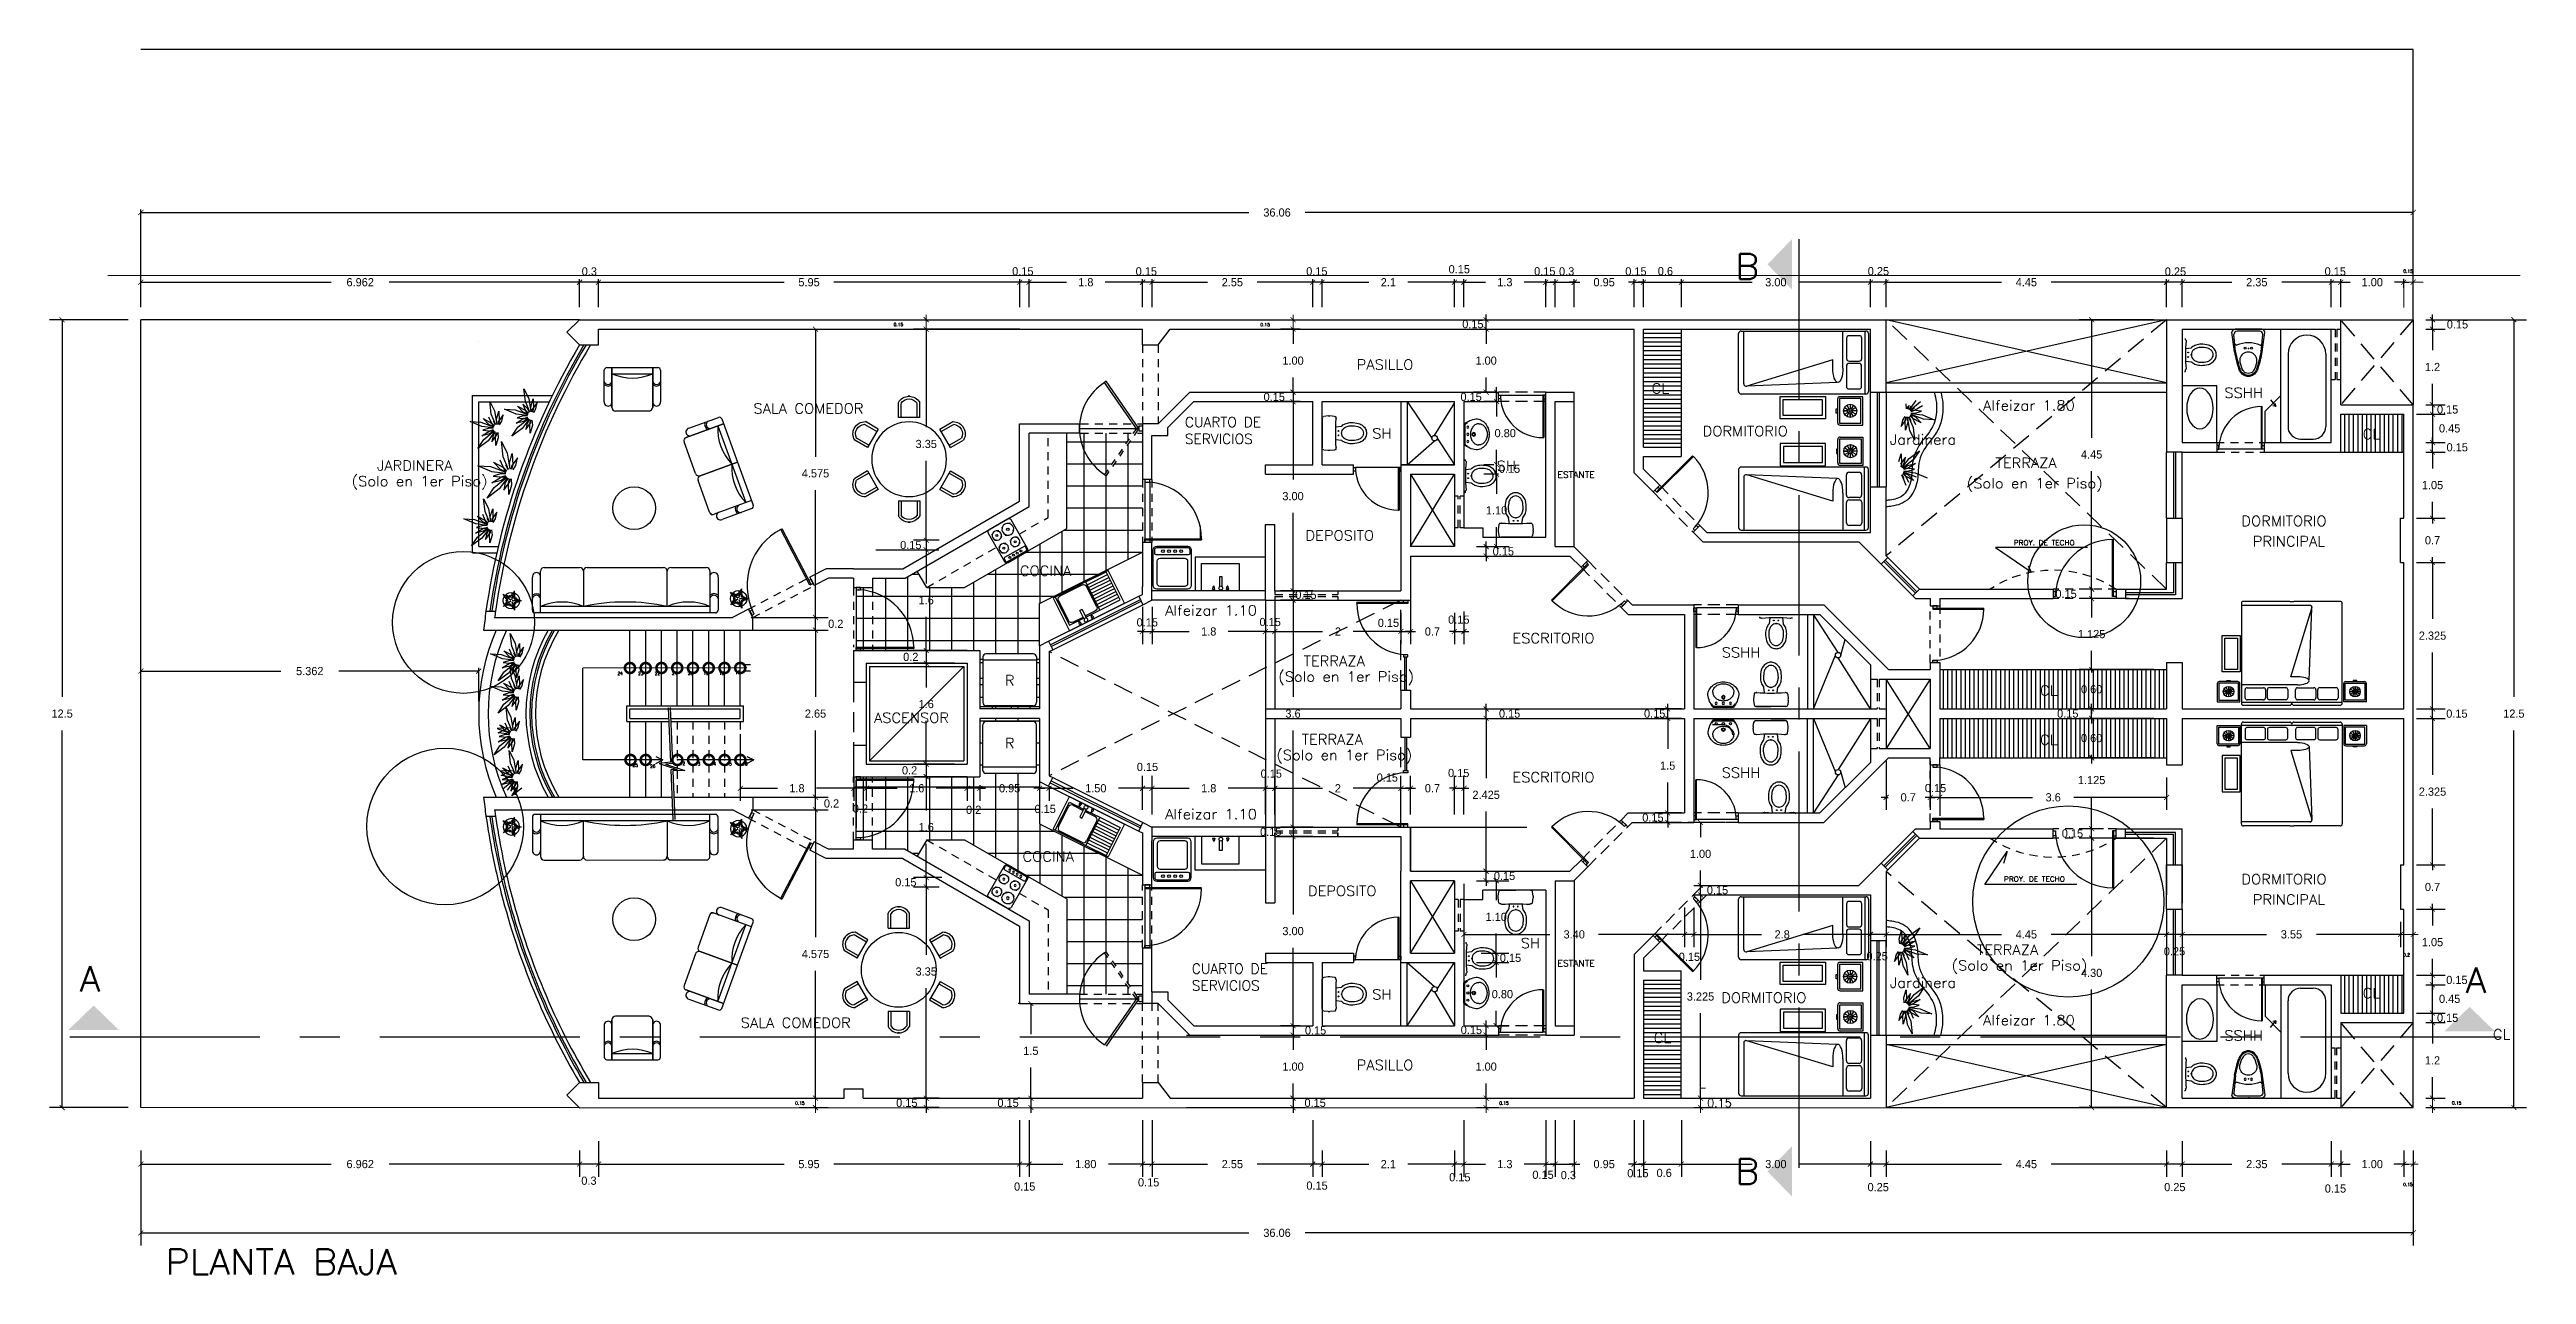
# Model space of a CAD drawing. Header units: millimetres. Extents: x 223 to 336, y 70 to 139.
# Drawn here: x 296.84 to 336.14, y 120.02 to 139.45 of the extents above; entities that cross this region are included whole.
import ezdxf

# ---------------------------------------------------------------- set-up
doc = ezdxf.new("R2010")
doc.units = ezdxf.units.MM
for name, pattern in [('CENTERX2', [101.6, 63.5, -12.7, 12.7, -12.7]), ('DASHED', [9.525, 6.35, -3.175]), ('HIDDEN', [9.525, 6.35, -3.175])]:
    doc.linetypes.add(name, pattern=pattern)
for name, color, linetype in [('CORTE', 230, 'Continuous'), ('linea-corte', 140, 'CENTERX2'), ('MUEBLES', 253, 'Continuous'), ('MUROS', 5, 'Continuous'), ('MUROS-BAJOS', 40, 'Continuous'), ('pisos', 8, 'Continuous'), ('PLANTAS', 3, 'Continuous'), ('PROYECCIONES', 6, 'HIDDEN'), ('PUERTAS', 2, 'Continuous'), ('TERRENO', 1, 'Continuous'), ('TEXTOS', 4, 'Continuous')]:
    doc.layers.add(name, color=color, linetype=linetype)
doc.layers.add('COTAS', color=3, linetype='Continuous', lineweight=9)
doc.layers.add('VENTANAS', color=250, linetype='Continuous', plot=False)
doc.styles.add('ROMANS', font='romans.shx', dxfattribs={"height": 0.05})
doc.dimstyles.new('ISO-25', dxfattribs={"dimtxt": 0.13, "dimasz": 0.08, "dimexe": 0.2, "dimexo": 0.2, "dimgap": 0.2, "dimtad": 0, "dimtih": 1, "dimtoh": 1, "dimdec": 3, "dimdsep": 46, "dimtxsty": 'Standard', "dimblk": 'ARCHTICK', "dimcen": 3, "dimadec": 0, "dimazin": 0, "dimtfac": 1, "dimtdec": 3, "dimtmove": 0, "dimatfit": 3, "dimldrblk": 'ARCHTICK', "dimfxl": 1, "dimarcsym": 0})
pattern_1 = [(90, (56.68888, 1.81178), (-0.07, 4e-18), [])]

msp = doc.modelspace()

# ---------------------------------------------------------------- texts
at = {"layer": 'COTAS', "style": 'ROMANS'}
msp.add_text('0.15', height=0.13, dxfattribs=at).set_placement((323.14042, 122.67172))
at = {"layer": 'COTAS', "ltscale": 0.05, "char_height": 0.05, "attachment_point": 5, "style": 'ROMANS'}
for s, insert in [('0.15', (334.26406, 135.93174)), ('0.15', (310.30598, 135.0866)), ('0.15', (316.12657, 135.08436)), ('0.2', (334.23892, 125.08687)), ('0.15', (308.74354, 122.73352)), ('0.15', (319.91605, 122.73455)), ('0.15', (335.03335, 122.73781)), ('0.15', (334.26046, 121.44286))]:
    msp.add_mtext(s, dxfattribs=dict(at, insert=insert))
at = {"layer": 'linea-corte', "style": 'ROMANS', "width": 1.065916}
for s, p in [('B', (323.58584, 135.80757)), ('A ', (297.31403, 124.50766)), ('A ', (335.17797, 124.48639)), ('B', (323.58584, 121.4507))]:
    msp.add_text(s, height=0.4, dxfattribs=at).set_placement(p)
at = {"layer": 'PUERTAS', "style": 'ROMANS'}
for s, p in [('24', (305.84969, 129.52622)), ('23', (306.17483, 129.5264)), ('22', (306.43877, 129.5264)), ('21', (306.71154, 129.52668)), ('20', (306.96154, 129.52668)), ('19', (307.21154, 129.52668)), ('18', (307.46154, 129.52668)), ('17', (307.71339, 129.54024)), ('12', (306.83734, 128.09699)), ('13', (307.0781, 128.09098)), ('14', (307.3281, 128.09098)), ('15', (307.5781, 128.09098)), ('16', (307.8281, 128.09098)), ('25', (306.088, 128.06819)), ('26', (306.36615, 128.05413))]:
    msp.add_text(s, height=0.05, dxfattribs=at).set_placement(p)
at = {"layer": 'TEXTOS', "style": 'ROMANS', "width": 1.065916}
for s, height, p in [('PASILLO', 0.16, (317.57917, 134.37109)), ('CL', 0.16, (322.25963, 133.99256)), ('SSHH', 0.16, (331.34723, 133.92342)), ('SALA COMEDOR', 0.16, (308.00529, 133.67339)), ('Alfeizar 1.80', 0.16, (327.52042, 133.72268)), ('SH', 0.16, (317.82518, 133.27895)), ('DORMITORIO', 0.16, (323.06872, 133.31598)), ('Jardinera', 0.16, (326.03907, 133.1808)), ('CL', 0.16, (333.54224, 133.26961)), ('JARDINERA', 0.16, (302.03217, 132.76896)), ('SH', 0.16, (319.80028, 132.76369)), ('TERRAZA', 0.16, (327.71634, 132.81095)), ('(Solo en 1er Piso)', 0.16, (301.63046, 132.52132)), ('ESTANTE', 0.1, (320.76526, 132.65399)), ('(Solo en 1er Piso)', 0.16, (327.26021, 132.48861)), ('DEPOSITO', 0.16, (316.76548, 131.661)), ('DORMITORIO', 0.16, (331.61781, 131.88973)), ('PRINCIPAL', 0.16, (331.79912, 131.56739)), ('PROY. DE TECHO', 0.08, (328.00656, 131.58452)), ('COCINA', 0.16, (312.23364, 131.10015)), ('Alfeizar 1.10', 0.16, (314.54024, 130.47072)), ('ESCRITORIO', 0.16, (320.05099, 130.03072)), ('TERRAZA', 0.16, (316.73635, 129.6683)), ('SSHH', 0.16, (323.3718, 129.80445)), ('R', 0.16, (311.99623, 129.36242)), ('(Solo en 1er Piso)', 0.16, (316.33463, 129.42066)), ('CL', 0.16, (328.42254, 129.20183)), ('ASCENSOR', 0.16, (309.91851, 128.76801)), ('TERRAZA', 0.16, (316.70636, 128.4252)), ('CL', 0.16, (328.42254, 128.41962)), ('R', 0.16, (311.99623, 128.36502)), ('(Solo en 1er Piso)', 0.16, (316.30464, 128.17756)), ('ESCRITORIO', 0.16, (320.05099, 127.82582)), ('SSHH', 0.16, (323.3718, 127.89711)), ('Alfeizar 1.10', 0.16, (314.54024, 127.23923)), ('COCINA', 0.16, (312.27621, 126.56669)), ('DEPOSITO', 0.16, (316.80403, 126.02105)), ('PROY. DE TECHO', 0.08, (327.85174, 126.24909)), ('DORMITORIO', 0.16, (331.61781, 126.20613)), ('PRINCIPAL', 0.16, (331.79912, 125.88379)), ('SH', 0.16, (320.18193, 125.19373)), ('ESTANTE', 0.1, (320.76526, 124.90397)), ('(Solo en 1er Piso)', 0.16, (327.01963, 124.83893)), ('TERRAZA', 0.16, (327.42135, 125.08657)), ('Jardinera', 0.16, (326.03907, 124.56507)), ('SH', 0.16, (317.82518, 124.37961)), ('DORMITORIO', 0.16, (323.36353, 124.32736)), ('CL', 0.16, (333.54224, 124.40013)), ('SALA COMEDOR', 0.16, (307.80395, 123.92999)), ('CL', 0.16, (322.29136, 123.69021)), ('Alfeizar 1.80', 0.16, (327.52042, 123.9692)), ('SSHH', 0.16, (331.34723, 123.7278)), ('CL', 0.16, (335.61007, 123.74624)), ('PASILLO', 0.16, (317.57917, 123.25877)), ('PLANTA BAJA', 0.4, (298.67892, 120.01663))]:
    msp.add_text(s, height=height, dxfattribs=at).set_placement(p)
at = {"layer": 'TEXTOS', "char_height": 0.16, "width": 1.3287953, "attachment_point": 1, "style": 'ROMANS'}
for insert in [(314.85354, 133.61845), (314.96279, 124.94724)]:
    msp.add_mtext('CUARTO DE SERVICIOS', dxfattribs=dict(at, insert=insert))

# ---------------------------------------------------------------- blocks, each defined once
blk = doc.blocks.new('_ARCHTICK')
at = {"color": 0, "linetype": 'ByBlock', "const_width": 0.15}
blk.add_lwpolyline([(-0.5, -0.5), (0.5, 0.5)], dxfattribs=at)
blk = doc.blocks.new('*D321')
at = {"layer": 'COTAS', "color": 0, "lineweight": -2, "ltscale": 0.05, "transparency": 16777216}
for p, q in [((298.285, 135.363), (298.285, 136.913)), ((298.285, 136.863), (315.866, 136.863)), ((334.345, 136.863), (316.764, 136.863)), ((334.345, 135.363), (334.345, 136.913))]:
    blk.add_line(p, q, dxfattribs=at)
at = {"layer": 'Defpoints', "color": 0, "ltscale": 0.05, "transparency": 16777216}
for p in [(298.285, 136.863), (298.285, 135.163), (334.345, 135.163)]:
    blk.add_point(p, dxfattribs=at)
at = {"layer": 'COTAS', "color": 0, "lineweight": -2, "ltscale": 0.05, "transparency": 16777216, "xscale": 0.08, "yscale": 0.08, "zscale": 0.08, "rotation": 180}
blk.add_blockref('_ARCHTICK', (298.285, 136.863), dxfattribs=at)
at = {"layer": 'COTAS', "color": 0, "lineweight": -2, "ltscale": 0.05, "transparency": 16777216, "xscale": 0.08, "yscale": 0.08, "zscale": 0.08}
blk.add_blockref('_ARCHTICK', (334.345, 136.863), dxfattribs=at)
at = {"layer": 'COTAS', "color": 0, "ltscale": 0.05, "transparency": 16777216, "insert": (316.315, 136.863), "char_height": 0.13, "attachment_point": 5}
blk.add_mtext('36.06', dxfattribs=at)
blk = doc.blocks.new('*D421')
at = {"layer": 'COTAS', "color": 0, "lineweight": -2, "ltscale": 0.05, "transparency": 16777216}
for p, q in [((330.681, 135.363), (330.681, 135.807)), ((330.681, 135.757), (331.468, 135.757)), ((333.045, 135.757), (332.258, 135.757)), ((333.045, 135.363), (333.045, 135.807))]:
    blk.add_line(p, q, dxfattribs=at)
at = {"layer": 'Defpoints', "color": 0, "ltscale": 0.05, "transparency": 16777216}
for p in [(330.681, 135.757), (330.681, 135.163), (333.045, 135.163)]:
    blk.add_point(p, dxfattribs=at)
at = {"layer": 'COTAS', "color": 0, "lineweight": -2, "ltscale": 0.05, "transparency": 16777216, "xscale": 0.08, "yscale": 0.08, "zscale": 0.08, "rotation": 180}
blk.add_blockref('_ARCHTICK', (330.681, 135.757), dxfattribs=at)
at = {"layer": 'COTAS', "color": 0, "lineweight": -2, "ltscale": 0.05, "transparency": 16777216, "xscale": 0.08, "yscale": 0.08, "zscale": 0.08}
blk.add_blockref('_ARCHTICK', (333.045, 135.757), dxfattribs=at)
at = {"layer": 'COTAS', "color": 0, "ltscale": 0.05, "transparency": 16777216, "insert": (331.863, 135.757), "char_height": 0.13, "attachment_point": 5}
blk.add_mtext('2.35', dxfattribs=at)
blk = doc.blocks.new('*D357')
at = {"layer": 'COTAS', "color": 0, "lineweight": -2, "ltscale": 0.05, "transparency": 16777216}
for p, q in [((330.681, 122.131), (330.681, 121.567)), ((333.045, 122.131), (333.045, 121.567)), ((330.681, 121.767), (331.468, 121.767)), ((333.045, 121.767), (332.258, 121.767))]:
    blk.add_line(p, q, dxfattribs=at)
at = {"layer": 'Defpoints', "color": 0, "ltscale": 0.05, "transparency": 16777216}
for p in [(330.681, 122.331), (333.045, 122.331), (330.681, 121.767)]:
    blk.add_point(p, dxfattribs=at)
at = {"layer": 'COTAS', "color": 0, "lineweight": -2, "ltscale": 0.05, "transparency": 16777216, "xscale": 0.08, "yscale": 0.08, "zscale": 0.08, "rotation": 180}
blk.add_blockref('_ARCHTICK', (330.681, 121.767), dxfattribs=at)
at = {"layer": 'COTAS', "color": 0, "lineweight": -2, "ltscale": 0.05, "transparency": 16777216, "xscale": 0.08, "yscale": 0.08, "zscale": 0.08}
blk.add_blockref('_ARCHTICK', (333.045, 121.767), dxfattribs=at)
at = {"layer": 'COTAS', "color": 0, "ltscale": 0.05, "transparency": 16777216, "insert": (331.863, 121.767), "char_height": 0.13, "attachment_point": 5}
blk.add_mtext('2.35', dxfattribs=at)
blk = doc.blocks.new('*D323')
at = {"layer": 'COTAS', "color": 0, "lineweight": -2, "ltscale": 0.05, "transparency": 16777216}
for p, q in [((330.681, 125.613), (330.681, 125.211)), ((330.681, 125.411), (332.018, 125.411)), ((334.145, 125.411), (332.808, 125.411)), ((334.145, 125.613), (334.145, 125.211))]:
    blk.add_line(p, q, dxfattribs=at)
at = {"layer": 'Defpoints', "color": 0, "ltscale": 0.05, "transparency": 16777216}
for p in [(330.681, 125.813), (334.145, 125.813), (330.681, 125.411)]:
    blk.add_point(p, dxfattribs=at)
at = {"layer": 'COTAS', "color": 0, "lineweight": -2, "ltscale": 0.05, "transparency": 16777216, "xscale": 0.08, "yscale": 0.08, "zscale": 0.08, "rotation": 180}
blk.add_blockref('_ARCHTICK', (330.681, 125.411), dxfattribs=at)
at = {"layer": 'COTAS', "color": 0, "lineweight": -2, "ltscale": 0.05, "transparency": 16777216, "xscale": 0.08, "yscale": 0.08, "zscale": 0.08}
blk.add_blockref('_ARCHTICK', (334.145, 125.411), dxfattribs=at)
at = {"layer": 'COTAS', "color": 0, "ltscale": 0.05, "transparency": 16777216, "insert": (332.413, 125.411), "char_height": 0.13, "attachment_point": 5}
blk.add_mtext('3.55', dxfattribs=at)
blk = doc.blocks.new('*D320')
at = {"layer": 'COTAS', "color": 0, "lineweight": -2, "ltscale": 0.05, "transparency": 16777216}
for p, q in [((298.285, 121.981), (298.285, 120.476)), ((334.345, 121.981), (334.345, 120.476)), ((298.285, 120.676), (315.866, 120.676)), ((334.345, 120.676), (316.764, 120.676))]:
    blk.add_line(p, q, dxfattribs=at)
at = {"layer": 'Defpoints', "color": 0, "ltscale": 0.05, "transparency": 16777216}
for p in [(298.285, 122.181), (334.345, 122.181), (334.345, 120.676)]:
    blk.add_point(p, dxfattribs=at)
at = {"layer": 'COTAS', "color": 0, "lineweight": -2, "ltscale": 0.05, "transparency": 16777216, "xscale": 0.08, "yscale": 0.08, "zscale": 0.08, "rotation": 180}
blk.add_blockref('_ARCHTICK', (298.285, 120.676), dxfattribs=at)
at = {"layer": 'COTAS', "color": 0, "lineweight": -2, "ltscale": 0.05, "transparency": 16777216, "xscale": 0.08, "yscale": 0.08, "zscale": 0.08}
blk.add_blockref('_ARCHTICK', (334.345, 120.676), dxfattribs=at)
at = {"layer": 'COTAS', "color": 0, "ltscale": 0.05, "transparency": 16777216, "insert": (316.315, 120.676), "char_height": 0.13, "attachment_point": 5}
blk.add_mtext('36.06', dxfattribs=at)
blk = doc.blocks.new('*D442')
at = {"layer": 'COTAS', "color": 0, "lineweight": -2, "ltscale": 0.05, "transparency": 16777216}
for p, q in [((298.285, 129.113), (298.285, 129.638)), ((298.285, 129.588), (300.506, 129.588)), ((303.647, 129.588), (301.426, 129.588)), ((303.647, 129.113), (303.647, 129.638))]:
    blk.add_line(p, q, dxfattribs=at)
at = {"layer": 'Defpoints', "color": 0, "ltscale": 0.05, "transparency": 16777216}
for p in [(303.647, 129.588), (298.285, 128.913), (303.647, 128.913)]:
    blk.add_point(p, dxfattribs=at)
at = {"layer": 'COTAS', "color": 0, "lineweight": -2, "ltscale": 0.05, "transparency": 16777216, "xscale": 0.08, "yscale": 0.08, "zscale": 0.08, "rotation": 180}
blk.add_blockref('_ARCHTICK', (298.285, 129.588), dxfattribs=at)
at = {"layer": 'COTAS', "color": 0, "lineweight": -2, "ltscale": 0.05, "transparency": 16777216, "xscale": 0.08, "yscale": 0.08, "zscale": 0.08}
blk.add_blockref('_ARCHTICK', (303.647, 129.588), dxfattribs=at)
at = {"layer": 'COTAS', "color": 0, "ltscale": 0.05, "transparency": 16777216, "insert": (300.966, 129.588), "char_height": 0.13, "attachment_point": 5}
blk.add_mtext('5.362', dxfattribs=at)
blk = doc.blocks.new('*D318')
at = {"layer": 'COTAS', "color": 0, "lineweight": -2, "ltscale": 0.05, "transparency": 16777216}
for p, q in [((298.285, 135.667), (298.285, 135.807)), ((298.285, 135.757), (301.306, 135.757)), ((305.247, 135.757), (302.226, 135.757)), ((305.247, 135.362), (305.247, 135.807))]:
    blk.add_line(p, q, dxfattribs=at)
at = {"layer": 'Defpoints', "color": 0, "ltscale": 0.05, "transparency": 16777216}
for p in [(298.285, 135.757), (298.285, 135.467), (305.247, 135.162)]:
    blk.add_point(p, dxfattribs=at)
at = {"layer": 'COTAS', "color": 0, "lineweight": -2, "ltscale": 0.05, "transparency": 16777216, "xscale": 0.08, "yscale": 0.08, "zscale": 0.08, "rotation": 180}
blk.add_blockref('_ARCHTICK', (298.285, 135.757), dxfattribs=at)
at = {"layer": 'COTAS', "color": 0, "lineweight": -2, "ltscale": 0.05, "transparency": 16777216, "xscale": 0.08, "yscale": 0.08, "zscale": 0.08}
blk.add_blockref('_ARCHTICK', (305.247, 135.757), dxfattribs=at)
at = {"layer": 'COTAS', "color": 0, "ltscale": 0.05, "transparency": 16777216, "insert": (301.766, 135.757), "char_height": 0.13, "attachment_point": 5}
blk.add_mtext('6.962', dxfattribs=at)
blk = doc.blocks.new('*D319')
at = {"layer": 'COTAS', "color": 0, "lineweight": -2, "ltscale": 0.05, "transparency": 16777216}
for p, q in [((298.285, 121.981), (298.285, 121.567)), ((305.247, 121.981), (305.247, 121.567)), ((298.285, 121.767), (301.306, 121.767)), ((305.247, 121.767), (302.226, 121.767))]:
    blk.add_line(p, q, dxfattribs=at)
at = {"layer": 'Defpoints', "color": 0, "ltscale": 0.05, "transparency": 16777216}
for p in [(298.285, 122.181), (305.247, 122.181), (298.285, 121.767)]:
    blk.add_point(p, dxfattribs=at)
at = {"layer": 'COTAS', "color": 0, "lineweight": -2, "ltscale": 0.05, "transparency": 16777216, "xscale": 0.08, "yscale": 0.08, "zscale": 0.08, "rotation": 180}
blk.add_blockref('_ARCHTICK', (298.285, 121.767), dxfattribs=at)
at = {"layer": 'COTAS', "color": 0, "lineweight": -2, "ltscale": 0.05, "transparency": 16777216, "xscale": 0.08, "yscale": 0.08, "zscale": 0.08}
blk.add_blockref('_ARCHTICK', (305.247, 121.767), dxfattribs=at)
at = {"layer": 'COTAS', "color": 0, "ltscale": 0.05, "transparency": 16777216, "insert": (301.766, 121.767), "char_height": 0.13, "attachment_point": 5}
blk.add_mtext('6.962', dxfattribs=at)
blk = doc.blocks.new('*D322')
at = {"layer": 'COTAS', "color": 0, "lineweight": -2, "ltscale": 0.05, "transparency": 16777216}
for p, q in [((298.085, 135.163), (296.836, 135.163)), ((297.036, 135.163), (297.036, 129.178)), ((297.036, 122.663), (297.036, 128.648)), ((298.085, 122.663), (296.836, 122.663))]:
    blk.add_line(p, q, dxfattribs=at)
at = {"layer": 'Defpoints', "color": 0, "ltscale": 0.05, "transparency": 16777216}
for p in [(298.285, 135.163), (297.036, 122.663), (298.285, 122.663)]:
    blk.add_point(p, dxfattribs=at)
at = {"layer": 'COTAS', "color": 0, "lineweight": -2, "ltscale": 0.05, "transparency": 16777216, "xscale": 0.08, "yscale": 0.08, "zscale": 0.08}
for p, rotation in [((297.036, 135.163), 90), ((297.036, 122.663), 270)]:
    blk.add_blockref('_ARCHTICK', p, dxfattribs=dict(at, rotation=rotation))
at = {"layer": 'COTAS', "color": 0, "ltscale": 0.05, "transparency": 16777216, "insert": (297.036, 128.913), "char_height": 0.13, "attachment_point": 5}
blk.add_mtext('12.5', dxfattribs=at)
blk = doc.blocks.new('Lava032d')
for p, q in [((-0.49, 0), (0.49, 0)), ((-0.49, -0.58), (-0.49, 0)), ((0.49, 0), (0.49, -0.58)), ((-0.45, -0.58), (-0.45, -0.08)), ((-0.45, -0.08), (-0.197, -0.08)), ((-0.43, -0.51), (-0.43, -0.15)), ((-0.38, -0.1), (-0.197, -0.1)), ((-0.302, -0.019), (-0.286, -0.07)), ((-0.302, -0.019), (-0.265, -0.019)), ((-0.286, -0.07), (-0.279, -0.07)), ((-0.265, -0.019), (-0.279, -0.07)), ((-0.197, -0.061), (-0.197, -0.218)), ((-0.197, -0.218), (-0.157, -0.218)), ((-0.157, -0.218), (-0.157, -0.061)), ((-0.157, -0.08), (0.09, -0.08)), ((-0.157, -0.1), (0.02, -0.1)), ((-0.046, -0.019), (-0.083, -0.019)), ((-0.083, -0.019), (-0.07, -0.07)), ((-0.07, -0.07), (-0.062, -0.07)), ((-0.046, -0.019), (-0.062, -0.07)), ((0.07, -0.15), (0.07, -0.51)), ((0.09, -0.08), (0.09, -0.58)), ((0.09, -0.08), (0.45, -0.08)), ((0.09, -0.13), (0.45, -0.13)), ((0.09, -0.18), (0.45, -0.18)), ((0.09, -0.23), (0.45, -0.23)), ((0.09, -0.28), (0.45, -0.28)), ((0.09, -0.33), (0.45, -0.33)), ((0.09, -0.38), (0.45, -0.38)), ((0.45, -0.08), (0.45, -0.58)), ((0.49, -0.58), (-0.49, -0.58)), ((0.02, -0.56), (-0.38, -0.56)), ((0.09, -0.43), (0.45, -0.43)), ((0.09, -0.48), (0.45, -0.48)), ((0.09, -0.53), (0.45, -0.53)), ((0.09, -0.58), (0.45, -0.58))]:
    blk.add_line(p, q)
blk.add_circle((-0.177, -0.038), 0.03)
for centre, start, end in [((-0.38, -0.15), 90, 180), ((0.02, -0.15), 0, 90), ((-0.38, -0.51), 180, 270), ((0.02, -0.51), 270, 0)]:
    blk.add_arc(centre, 0.05, start, end)
blk = doc.blocks.new('P')
at = {"layer": 'PUERTAS', "color": 1}
for p, q in [((0, -0.946), (0.912, -0.946)), ((0, -0.966), (0, -0.949)), ((0, -0.966), (0.912, -0.966)), ((0.912, -0.946), (0.912, -0.966))]:
    blk.add_line(p, q, dxfattribs=at)
for points in [[(0, 0), (0, -0.034), (0.068, -0.034), (0.068, 0)], [(0, -1), (0, -0.966), (0.068, -0.966), (0.068, -1)]]:
    blk.add_lwpolyline(points, close=True, dxfattribs=at)
at = {"layer": 'PUERTAS'}
blk.add_arc((0, -0.946), 0.912, 0, 87.4552, dxfattribs=at)
blk = doc.blocks.new('*D417')
at = {"layer": 'COTAS', "color": 0, "lineweight": -2, "ltscale": 0.05, "transparency": 16777216}
for p, q in [((330.231, 128.213), (329.042, 128.213)), ((329.242, 128.213), (329.242, 128.124)), ((329.242, 127.088), (329.242, 127.594)), ((329.431, 127.088), (329.042, 127.088))]:
    blk.add_line(p, q, dxfattribs=at)
at = {"layer": 'Defpoints', "color": 0, "ltscale": 0.05, "transparency": 16777216}
for p in [(329.242, 128.213), (330.431, 128.213), (329.631, 127.088)]:
    blk.add_point(p, dxfattribs=at)
at = {"layer": 'COTAS', "color": 0, "lineweight": -2, "ltscale": 0.05, "transparency": 16777216, "xscale": 0.08, "yscale": 0.08, "zscale": 0.08}
for p, rotation in [((329.242, 128.213), 90), ((329.242, 127.088), 270)]:
    blk.add_blockref('_ARCHTICK', p, dxfattribs=dict(at, rotation=rotation))
at = {"layer": 'COTAS', "color": 0, "ltscale": 0.05, "transparency": 16777216, "insert": (329.242, 127.859), "char_height": 0.13, "attachment_point": 5}
blk.add_mtext('1.125', dxfattribs=at)
blk = doc.blocks.new('*D416')
at = {"layer": 'COTAS', "color": 0, "lineweight": -2, "ltscale": 0.05, "transparency": 16777216}
for p, q in [((329.431, 127.088), (329.042, 127.088)), ((329.242, 127.088), (329.242, 127.168)), ((329.242, 126.938), (329.242, 127.088)), ((329.242, 126.938), (329.242, 127.088)), ((329.431, 126.938), (329.042, 126.938)), ((329.242, 126.938), (329.242, 126.858))]:
    blk.add_line(p, q, dxfattribs=at)
at = {"layer": 'Defpoints', "color": 0, "ltscale": 0.05, "transparency": 16777216}
for p in [(329.242, 127.088), (329.631, 127.088), (329.631, 126.938)]:
    blk.add_point(p, dxfattribs=at)
at = {"layer": 'COTAS', "color": 0, "lineweight": -2, "ltscale": 0.05, "transparency": 16777216, "xscale": 0.08, "yscale": 0.08, "zscale": 0.08}
for p, rotation in [((329.242, 127.088), 270), ((329.242, 126.938), 90)]:
    blk.add_blockref('_ARCHTICK', p, dxfattribs=dict(at, rotation=rotation))
at = {"layer": 'COTAS', "color": 0, "ltscale": 0.05, "transparency": 16777216, "insert": (328.937, 127.013), "char_height": 0.13, "attachment_point": 5}
blk.add_mtext('0.15', dxfattribs=at)
blk = doc.blocks.new('*D402')
at = {"layer": 'COTAS', "color": 0, "lineweight": -2, "ltscale": 0.05, "transparency": 16777216}
for p, q in [((322.514, 127.338), (322.514, 127.418)), ((322.731, 127.338), (322.314, 127.338)), ((322.731, 127.188), (322.314, 127.188)), ((322.514, 127.188), (322.514, 127.338)), ((322.514, 127.188), (322.514, 127.338)), ((322.514, 127.188), (322.514, 127.108))]:
    blk.add_line(p, q, dxfattribs=at)
at = {"layer": 'Defpoints', "color": 0, "ltscale": 0.05, "transparency": 16777216}
for p in [(322.514, 127.338), (322.931, 127.338), (322.931, 127.188)]:
    blk.add_point(p, dxfattribs=at)
at = {"layer": 'COTAS', "color": 0, "lineweight": -2, "ltscale": 0.05, "transparency": 16777216, "xscale": 0.08, "yscale": 0.08, "zscale": 0.08}
for p, rotation in [((322.514, 127.338), 270), ((322.514, 127.188), 90)]:
    blk.add_blockref('_ARCHTICK', p, dxfattribs=dict(at, rotation=rotation))
at = {"layer": 'COTAS', "color": 0, "ltscale": 0.05, "transparency": 16777216, "insert": (322.28, 127.263), "char_height": 0.13, "attachment_point": 5}
blk.add_mtext('0.15', dxfattribs=at)
blk = doc.blocks.new('*D401')
at = {"layer": 'COTAS', "color": 0, "lineweight": -2, "ltscale": 0.05, "transparency": 16777216}
for p, q in [((323.431, 127.188), (322.835, 127.188)), ((323.035, 127.188), (323.035, 126.953)), ((322.931, 126.188), (323.235, 126.188)), ((323.035, 126.188), (323.035, 126.423))]:
    blk.add_line(p, q, dxfattribs=at)
at = {"layer": 'Defpoints', "color": 0, "ltscale": 0.05, "transparency": 16777216}
for p in [(323.035, 127.188), (323.631, 127.188), (322.731, 126.188)]:
    blk.add_point(p, dxfattribs=at)
at = {"layer": 'COTAS', "color": 0, "lineweight": -2, "ltscale": 0.05, "transparency": 16777216, "xscale": 0.08, "yscale": 0.08, "zscale": 0.08}
for p, rotation in [((323.035, 127.188), 90), ((323.035, 126.188), 270)]:
    blk.add_blockref('_ARCHTICK', p, dxfattribs=dict(at, rotation=rotation))
at = {"layer": 'COTAS', "color": 0, "ltscale": 0.05, "transparency": 16777216, "insert": (323.035, 126.688), "char_height": 0.13, "attachment_point": 5}
blk.add_mtext('1.00', dxfattribs=at)
blk = doc.blocks.new('*D398')
at = {"layer": 'COTAS', "color": 0, "lineweight": -2, "ltscale": 0.05, "transparency": 16777216}
for p, q in [((319.481, 128.838), (319.833, 128.838)), ((319.633, 128.838), (319.633, 127.89)), ((319.633, 126.413), (319.633, 127.36)), ((319.481, 126.413), (319.833, 126.413))]:
    blk.add_line(p, q, dxfattribs=at)
at = {"layer": 'Defpoints', "color": 0, "ltscale": 0.05, "transparency": 16777216}
for p in [(319.281, 128.838), (319.633, 128.838), (319.281, 126.413)]:
    blk.add_point(p, dxfattribs=at)
at = {"layer": 'COTAS', "color": 0, "lineweight": -2, "ltscale": 0.05, "transparency": 16777216, "xscale": 0.08, "yscale": 0.08, "zscale": 0.08}
for p, rotation in [((319.633, 128.838), 90), ((319.633, 126.413), 270)]:
    blk.add_blockref('_ARCHTICK', p, dxfattribs=dict(at, rotation=rotation))
at = {"layer": 'COTAS', "color": 0, "ltscale": 0.05, "transparency": 16777216, "insert": (319.633, 127.625), "char_height": 0.13, "attachment_point": 5}
blk.add_mtext('2.425', dxfattribs=at)
blk = doc.blocks.new('*D383')
at = {"layer": 'COTAS', "color": 0, "lineweight": -2, "ltscale": 0.05, "transparency": 16777216}
for p, q in [((316.881, 127.113), (316.369, 127.113)), ((316.881, 126.963), (316.369, 126.963)), ((316.569, 127.113), (316.569, 127.193)), ((316.569, 127.113), (316.569, 126.963)), ((316.569, 127.113), (316.569, 126.963)), ((316.569, 126.963), (316.569, 126.883))]:
    blk.add_line(p, q, dxfattribs=at)
at = {"layer": 'Defpoints', "color": 0, "ltscale": 0.05, "transparency": 16777216}
for p in [(316.569, 126.963), (317.081, 127.113), (317.081, 126.963)]:
    blk.add_point(p, dxfattribs=at)
at = {"layer": 'COTAS', "color": 0, "lineweight": -2, "ltscale": 0.05, "transparency": 16777216, "xscale": 0.08, "yscale": 0.08, "zscale": 0.08}
for p, rotation in [((316.569, 127.113), 270), ((316.569, 126.963), 90)]:
    blk.add_blockref('_ARCHTICK', p, dxfattribs=dict(at, rotation=rotation))
at = {"layer": 'COTAS', "color": 0, "ltscale": 0.05, "transparency": 16777216, "insert": (316.215, 127.038), "char_height": 0.13, "attachment_point": 5}
blk.add_mtext('0.15', dxfattribs=at)
blk = doc.blocks.new('*D382')
at = {"layer": 'COTAS', "color": 0, "lineweight": -2, "ltscale": 0.05, "transparency": 16777216}
for p, q in [((316.881, 130.713), (316.369, 130.713)), ((316.569, 130.713), (316.569, 129.178)), ((316.569, 127.113), (316.569, 128.648)), ((316.881, 127.113), (316.369, 127.113))]:
    blk.add_line(p, q, dxfattribs=at)
at = {"layer": 'Defpoints', "color": 0, "ltscale": 0.05, "transparency": 16777216}
for p in [(317.081, 130.713), (316.569, 127.113), (317.081, 127.113)]:
    blk.add_point(p, dxfattribs=at)
at = {"layer": 'COTAS', "color": 0, "lineweight": -2, "ltscale": 0.05, "transparency": 16777216, "xscale": 0.08, "yscale": 0.08, "zscale": 0.08}
for p, rotation in [((316.569, 130.713), 90), ((316.569, 127.113), 270)]:
    blk.add_blockref('_ARCHTICK', p, dxfattribs=dict(at, rotation=rotation))
at = {"layer": 'COTAS', "color": 0, "ltscale": 0.05, "transparency": 16777216, "insert": (316.569, 128.913), "char_height": 0.13, "attachment_point": 5}
blk.add_mtext('3.6', dxfattribs=at)
blk = doc.blocks.new('*D377')
at = {"layer": 'COTAS', "color": 0, "lineweight": -2, "ltscale": 0.05, "transparency": 16777216}
for p, q in [((311.397, 127.913), (310.548, 127.913)), ((310.748, 127.913), (310.748, 127.378)), ((310.748, 126.313), (310.748, 126.848)), ((310.995, 126.313), (310.548, 126.313))]:
    blk.add_line(p, q, dxfattribs=at)
at = {"layer": 'Defpoints', "color": 0, "ltscale": 0.05, "transparency": 16777216}
for p in [(311.597, 127.913), (310.748, 126.313), (311.195, 126.313)]:
    blk.add_point(p, dxfattribs=at)
at = {"layer": 'COTAS', "color": 0, "lineweight": -2, "ltscale": 0.05, "transparency": 16777216, "xscale": 0.08, "yscale": 0.08, "zscale": 0.08}
for p, rotation in [((310.748, 127.913), 90), ((310.748, 126.313), 270)]:
    blk.add_blockref('_ARCHTICK', p, dxfattribs=dict(at, rotation=rotation))
at = {"layer": 'COTAS', "color": 0, "ltscale": 0.05, "transparency": 16777216, "insert": (310.748, 127.113), "char_height": 0.13, "attachment_point": 5}
blk.add_mtext('1.6', dxfattribs=at)
blk = doc.blocks.new('Mace022d')
for p, q in [((-0.04, 0.017), (-0.059, 0.019)), ((-0.043, 0.01), (-0.059, 0.019)), ((-0.005, 0.002), (-0.048, 0.015)), ((-0.043, 0.004), (-0.043, 0.01)), ((-0.037, 0.006), (-0.043, 0.004)), ((-0.037, 0.022), (-0.04, 0.017)), ((-0.033, 0.017), (-0.037, 0.022)), ((-0.035, 0), (-0.037, 0.006)), ((-0.029, 0.005), (-0.035, 0)), ((-0.029, 0.021), (-0.033, 0.017)), ((-0.031, -0.009), (-0.029, 0.005)), ((-0.026, 0.013), (-0.029, 0.021)), ((-0.02, 0.025), (-0.026, 0.013)), ((-0.017, 0.013), (-0.02, 0.025)), ((-0.018, 0.026), (-0.004, 0.029)), ((-0.007, 0.02), (-0.018, 0.026)), ((-0.013, 0.018), (-0.017, 0.013)), ((-0.013, 0.018), (-0.007, 0.02)), ((-0.011, 0.034), (-0.006, 0.037)), ((-0.004, 0.029), (-0.011, 0.034)), ((-0.009, 0.042), (-0.004, 0.044)), ((-0.006, 0.037), (-0.009, 0.042)), ((-0.004, 0.044), (0, 0.062)), ((0.004, 0.044), (0, 0.062)), ((0, 0.005), (0, 0.05)), ((0.009, 0.042), (0.004, 0.044)), ((0.004, 0.029), (0.011, 0.034)), ((0.018, 0.026), (0.004, 0.029)), ((0.005, 0.002), (0.048, 0.015)), ((0.006, 0.037), (0.009, 0.042)), ((0.011, 0.034), (0.006, 0.037)), ((0.007, 0.02), (0.018, 0.026)), ((0.013, 0.018), (0.007, 0.02)), ((0.013, 0.018), (0.017, 0.013)), ((0.017, 0.013), (0.02, 0.025)), ((0.02, 0.025), (0.026, 0.013)), ((0.026, 0.013), (0.029, 0.021)), ((0.029, 0.021), (0.033, 0.017)), ((0.029, 0.005), (0.035, 0)), ((0.031, -0.009), (0.029, 0.005)), ((0.033, 0.017), (0.037, 0.022)), ((0.035, 0), (0.037, 0.006)), ((0.037, 0.022), (0.04, 0.017)), ((0.037, 0.006), (0.043, 0.004)), ((0.04, 0.017), (0.059, 0.019)), ((0.043, 0.01), (0.059, 0.019)), ((0.043, 0.004), (0.043, 0.01)), ((-0.029, -0.033), (-0.037, -0.05)), ((-0.022, -0.038), (-0.037, -0.05)), ((-0.026, -0.026), (-0.032, -0.029)), ((-0.032, -0.029), (-0.029, -0.033)), ((-0.021, -0.001), (-0.031, -0.009)), ((-0.018, -0.012), (-0.03, -0.011)), ((-0.03, -0.011), (-0.02, -0.021)), ((-0.003, -0.004), (-0.029, -0.04)), ((-0.02, -0.021), (-0.029, -0.021)), ((-0.029, -0.021), (-0.026, -0.026)), ((-0.022, -0.007), (-0.021, -0.001)), ((-0.022, -0.007), (-0.018, -0.012)), ((-0.017, -0.04), (-0.022, -0.038)), ((-0.017, -0.033), (-0.017, -0.04)), ((-0.011, -0.034), (-0.017, -0.033)), ((-0.014, -0.026), (-0.011, -0.034)), ((-0.001, -0.032), (-0.014, -0.026)), ((-0.006, -0.021), (-0.001, -0.032)), ((0, -0.023), (-0.006, -0.021)), ((0, -0.023), (0.006, -0.021)), ((0.006, -0.021), (0.001, -0.032)), ((0.001, -0.032), (0.014, -0.026)), ((0.003, -0.004), (0.029, -0.04)), ((0.014, -0.026), (0.011, -0.034)), ((0.011, -0.034), (0.017, -0.033)), ((0.017, -0.033), (0.017, -0.04)), ((0.017, -0.04), (0.022, -0.038)), ((0.022, -0.007), (0.018, -0.012)), ((0.018, -0.012), (0.03, -0.011)), ((0.03, -0.011), (0.02, -0.021)), ((0.02, -0.021), (0.029, -0.021)), ((0.021, -0.001), (0.031, -0.009)), ((0.022, -0.007), (0.021, -0.001)), ((0.022, -0.038), (0.037, -0.05)), ((0.029, -0.021), (0.026, -0.026)), ((0.026, -0.026), (0.032, -0.029)), ((0.032, -0.029), (0.029, -0.033)), ((0.029, -0.033), (0.037, -0.05))]:
    blk.add_line(p, q)
for start, end in [(165.0836, 230.9164), (93.0836, 158.9164), (21.0836, 86.9164), (309.0836, 14.9164), (237.0836, 302.9164)]:
    blk.add_arc((0, 0), 0.05, start, end)
blk = doc.blocks.new('*D335')
at = {"layer": 'COTAS', "color": 0, "lineweight": -2, "ltscale": 0.05, "transparency": 16777216}
for p, q in [((307.972, 127.388), (309.191, 127.388)), ((308.991, 127.388), (308.991, 125.365)), ((308.991, 122.813), (308.991, 124.835)), ((308.431, 122.813), (309.191, 122.813))]:
    blk.add_line(p, q, dxfattribs=at)
at = {"layer": 'Defpoints', "color": 0, "ltscale": 0.05, "transparency": 16777216}
for p in [(307.772, 127.388), (308.991, 127.388), (308.231, 122.813)]:
    blk.add_point(p, dxfattribs=at)
at = {"layer": 'COTAS', "color": 0, "lineweight": -2, "ltscale": 0.05, "transparency": 16777216, "xscale": 0.08, "yscale": 0.08, "zscale": 0.08}
for p, rotation in [((308.991, 127.388), 90), ((308.991, 122.813), 270)]:
    blk.add_blockref('_ARCHTICK', p, dxfattribs=dict(at, rotation=rotation))
at = {"layer": 'COTAS', "color": 0, "ltscale": 0.05, "transparency": 16777216, "insert": (308.991, 125.1), "char_height": 0.13, "attachment_point": 5}
blk.add_mtext('4.575', dxfattribs=at)
blk = doc.blocks.new('*D458')
at = {"layer": 'COTAS', "color": 0, "lineweight": -2, "ltscale": 0.05, "transparency": 16777216}
for p, q in [((314.331, 122.463), (314.331, 121.567)), ((316.881, 122.463), (316.881, 121.567)), ((314.331, 121.767), (315.211, 121.767)), ((316.881, 121.767), (316.001, 121.767))]:
    blk.add_line(p, q, dxfattribs=at)
at = {"layer": 'Defpoints', "color": 0, "ltscale": 0.05, "transparency": 16777216}
for p in [(314.331, 122.663), (316.881, 122.663), (316.881, 121.767)]:
    blk.add_point(p, dxfattribs=at)
at = {"layer": 'COTAS', "color": 0, "lineweight": -2, "ltscale": 0.05, "transparency": 16777216, "xscale": 0.08, "yscale": 0.08, "zscale": 0.08, "rotation": 180}
blk.add_blockref('_ARCHTICK', (314.331, 121.767), dxfattribs=at)
at = {"layer": 'COTAS', "color": 0, "lineweight": -2, "ltscale": 0.05, "transparency": 16777216, "xscale": 0.08, "yscale": 0.08, "zscale": 0.08}
blk.add_blockref('_ARCHTICK', (316.881, 121.767), dxfattribs=at)
at = {"layer": 'COTAS', "color": 0, "ltscale": 0.05, "transparency": 16777216, "insert": (315.606, 121.767), "char_height": 0.13, "attachment_point": 5}
blk.add_mtext('2.55', dxfattribs=at)
blk = doc.blocks.new('*D347')
at = {"layer": 'COTAS', "color": 0, "lineweight": -2, "ltscale": 0.05, "transparency": 16777216}
for p, q in [((314.881, 122.813), (316.769, 122.813)), ((314.881, 122.663), (316.769, 122.663)), ((316.569, 122.813), (316.569, 122.893)), ((316.569, 122.813), (316.569, 122.663)), ((316.569, 122.813), (316.569, 122.663)), ((316.569, 122.663), (316.569, 122.583))]:
    blk.add_line(p, q, dxfattribs=at)
at = {"layer": 'Defpoints', "color": 0, "ltscale": 0.05, "transparency": 16777216}
for p in [(314.681, 122.813), (314.681, 122.663), (316.569, 122.663)]:
    blk.add_point(p, dxfattribs=at)
at = {"layer": 'COTAS', "color": 0, "lineweight": -2, "ltscale": 0.05, "transparency": 16777216, "xscale": 0.08, "yscale": 0.08, "zscale": 0.08}
for p, rotation in [((316.569, 122.813), 270), ((316.569, 122.663), 90)]:
    blk.add_blockref('_ARCHTICK', p, dxfattribs=dict(at, rotation=rotation))
at = {"layer": 'COTAS', "color": 0, "ltscale": 0.05, "transparency": 16777216, "insert": (316.92, 122.738), "char_height": 0.13, "attachment_point": 5}
blk.add_mtext('0.15', dxfattribs=at)
blk = doc.blocks.new('*D346')
at = {"layer": 'COTAS', "color": 0, "lineweight": -2, "ltscale": 0.05, "transparency": 16777216}
for p, q in [((314.881, 123.813), (316.769, 123.813)), ((316.569, 123.813), (316.569, 123.578)), ((316.569, 122.813), (316.569, 123.048)), ((314.881, 122.813), (316.769, 122.813))]:
    blk.add_line(p, q, dxfattribs=at)
at = {"layer": 'Defpoints', "color": 0, "ltscale": 0.05, "transparency": 16777216}
for p in [(314.681, 123.813), (314.681, 122.813), (316.569, 122.813)]:
    blk.add_point(p, dxfattribs=at)
at = {"layer": 'COTAS', "color": 0, "lineweight": -2, "ltscale": 0.05, "transparency": 16777216, "xscale": 0.08, "yscale": 0.08, "zscale": 0.08}
for p, rotation in [((316.569, 123.813), 90), ((316.569, 122.813), 270)]:
    blk.add_blockref('_ARCHTICK', p, dxfattribs=dict(at, rotation=rotation))
at = {"layer": 'COTAS', "color": 0, "ltscale": 0.05, "transparency": 16777216, "insert": (316.569, 123.313), "char_height": 0.13, "attachment_point": 5}
blk.add_mtext('1.00', dxfattribs=at)
blk = doc.blocks.new('*D345')
at = {"layer": 'COTAS', "color": 0, "lineweight": -2, "ltscale": 0.05, "transparency": 16777216}
for p, q in [((316.681, 123.963), (316.369, 123.963)), ((316.569, 123.963), (316.569, 124.043)), ((316.569, 123.963), (316.569, 123.813)), ((316.569, 123.963), (316.569, 123.813)), ((314.881, 123.813), (316.769, 123.813)), ((316.569, 123.813), (316.569, 123.733))]:
    blk.add_line(p, q, dxfattribs=at)
at = {"layer": 'Defpoints', "color": 0, "ltscale": 0.05, "transparency": 16777216}
for p in [(316.881, 123.963), (314.681, 123.813), (316.569, 123.813)]:
    blk.add_point(p, dxfattribs=at)
at = {"layer": 'COTAS', "color": 0, "lineweight": -2, "ltscale": 0.05, "transparency": 16777216, "xscale": 0.08, "yscale": 0.08, "zscale": 0.08}
for p, rotation in [((316.569, 123.963), 270), ((316.569, 123.813), 90)]:
    blk.add_blockref('_ARCHTICK', p, dxfattribs=dict(at, rotation=rotation))
at = {"layer": 'COTAS', "color": 0, "ltscale": 0.05, "transparency": 16777216, "insert": (316.927, 123.888), "char_height": 0.13, "attachment_point": 5}
blk.add_mtext('0.15', dxfattribs=at)
blk = doc.blocks.new('*D337')
at = {"layer": 'COTAS', "color": 0, "lineweight": -2, "ltscale": 0.05, "transparency": 16777216}
for p, q in [((312.23, 122.462), (312.23, 121.567)), ((305.547, 122.131), (305.547, 121.567)), ((305.547, 121.767), (308.493, 121.767)), ((312.23, 121.767), (309.283, 121.767))]:
    blk.add_line(p, q, dxfattribs=at)
at = {"layer": 'Defpoints', "color": 0, "ltscale": 0.05, "transparency": 16777216}
for p in [(312.23, 122.662), (305.547, 122.331), (305.547, 121.767)]:
    blk.add_point(p, dxfattribs=at)
at = {"layer": 'COTAS', "color": 0, "lineweight": -2, "ltscale": 0.05, "transparency": 16777216, "xscale": 0.08, "yscale": 0.08, "zscale": 0.08, "rotation": 180}
blk.add_blockref('_ARCHTICK', (305.547, 121.767), dxfattribs=at)
at = {"layer": 'COTAS', "color": 0, "lineweight": -2, "ltscale": 0.05, "transparency": 16777216, "xscale": 0.08, "yscale": 0.08, "zscale": 0.08}
blk.add_blockref('_ARCHTICK', (312.23, 121.767), dxfattribs=at)
at = {"layer": 'COTAS', "color": 0, "ltscale": 0.05, "transparency": 16777216, "insert": (308.888, 121.767), "char_height": 0.13, "attachment_point": 5}
blk.add_mtext('5.95', dxfattribs=at)
blk = doc.blocks.new('*D338')
at = {"layer": 'COTAS', "color": 0, "lineweight": -2, "ltscale": 0.05, "transparency": 16777216}
for p, q in [((305.247, 121.981), (305.247, 121.567)), ((305.547, 122.131), (305.547, 121.567)), ((305.247, 121.767), (305.167, 121.767)), ((305.547, 121.767), (305.247, 121.767)), ((305.547, 121.767), (305.627, 121.767))]:
    blk.add_line(p, q, dxfattribs=at)
at = {"layer": 'Defpoints', "color": 0, "ltscale": 0.05, "transparency": 16777216}
for p in [(305.547, 122.331), (305.247, 122.181), (305.247, 121.767)]:
    blk.add_point(p, dxfattribs=at)
at = {"layer": 'COTAS', "color": 0, "lineweight": -2, "ltscale": 0.05, "transparency": 16777216, "xscale": 0.08, "yscale": 0.08, "zscale": 0.08}
blk.add_blockref('_ARCHTICK', (305.247, 121.767), dxfattribs=at)
at = {"layer": 'COTAS', "color": 0, "lineweight": -2, "ltscale": 0.05, "transparency": 16777216, "xscale": 0.08, "yscale": 0.08, "zscale": 0.08, "rotation": 180}
blk.add_blockref('_ARCHTICK', (305.547, 121.767), dxfattribs=at)
at = {"layer": 'COTAS', "color": 0, "ltscale": 0.05, "transparency": 16777216, "insert": (305.396, 121.503), "char_height": 0.13, "attachment_point": 5}
blk.add_mtext('0.3', dxfattribs=at)
blk = doc.blocks.new('Coci02_p')
for p, q in [((0.33, 0), (-0.33, 0)), ((-0.38, -0.05), (-0.38, -0.48)), ((-0.297, -0.244), (-0.274, -0.222)), ((-0.294, -0.053), (-0.272, -0.076)), ((-0.279, -0.327), (-0.258, -0.347)), ((-0.278, -0.484), (-0.258, -0.463)), ((-0.122, -0.326), (-0.142, -0.347)), ((-0.121, -0.483), (-0.142, -0.463)), ((-0.106, -0.247), (-0.128, -0.224)), ((-0.103, -0.056), (-0.126, -0.078)), ((0.011, -0.072), (0.032, -0.093)), ((0.012, -0.229), (0.033, -0.208)), ((0.012, -0.331), (0.034, -0.351)), ((0.014, -0.488), (0.034, -0.466)), ((0.168, -0.071), (0.147, -0.092)), ((0.169, -0.228), (0.148, -0.207)), ((0.169, -0.329), (0.149, -0.351)), ((0.171, -0.486), (0.149, -0.466)), ((0.26, -0.04), (0.26, -0.49)), ((0.33, -0.02), (0.28, -0.02)), ((0.36, -0.48), (0.36, -0.05)), ((0.38, -0.48), (0.38, -0.05)), ((-0.33, -0.53), (0.33, -0.53)), ((0.28, -0.51), (0.33, -0.51))]:
    blk.add_line(p, q)
for centre, radius in [((-0.2, -0.15), 0.0251), ((-0.2, -0.405), 0.02), ((0.09, -0.15), 0.02), ((0.091, -0.409), 0.02), ((0.31, -0.14), 0.02), ((0.31, -0.225), 0.02), ((0.31, -0.31), 0.02), ((0.31, -0.395), 0.02)]:
    blk.add_circle(centre, radius)
for centre, radius, start, end in [((-0.33, -0.05), 0.05, 90, 180), ((0.33, -0.05), 0.05, 0, 90), ((-0.33, -0.48), 0.05, 180, 270), ((-0.2, -0.15), 0.119, 138.017, 221.983), ((-0.2, -0.405), 0.095, 138.017, 221.983), ((-0.2, -0.15), 0.119, 48.017, 131.983), ((-0.2, -0.15), 0.119, 228.017, 311.983), ((-0.2, -0.405), 0.095, 48.017, 131.983), ((-0.2, -0.405), 0.095, 228.017, 311.983), ((-0.2, -0.405), 0.095, 318.017, 41.983), ((-0.2, -0.15), 0.119, 318.017, 41.983), ((0.09, -0.15), 0.095, 138.017, 221.983), ((0.091, -0.409), 0.095, 138.017, 221.983), ((0.09, -0.15), 0.095, 48.017, 131.983), ((0.09, -0.15), 0.095, 228.017, 311.983), ((0.091, -0.409), 0.095, 48.017, 131.983), ((0.091, -0.409), 0.095, 228.017, 311.983), ((0.09, -0.15), 0.095, 318.017, 41.983), ((0.091, -0.409), 0.095, 318.017, 41.983), ((0.28, -0.04), 0.02, 90, 180), ((0.28, -0.49), 0.02, 180, 270), ((0.33, -0.05), 0.03, 0, 90), ((0.33, -0.48), 0.05, 270, 0), ((0.33, -0.48), 0.03, 270, 0)]:
    blk.add_arc(centre, radius, start, end)
blk = doc.blocks.new('*D378')
at = {"layer": 'COTAS', "color": 0, "lineweight": -2, "ltscale": 0.05, "transparency": 16777216}
for p, q in [((310.995, 126.313), (310.548, 126.313)), ((310.748, 126.313), (310.748, 126.393)), ((310.748, 126.313), (310.748, 126.163)), ((310.748, 126.313), (310.748, 126.163)), ((310.955, 126.163), (310.548, 126.163)), ((310.748, 126.163), (310.748, 126.083))]:
    blk.add_line(p, q, dxfattribs=at)
at = {"layer": 'Defpoints', "color": 0, "ltscale": 0.05, "transparency": 16777216}
for p in [(311.195, 126.313), (310.748, 126.163), (311.155, 126.163)]:
    blk.add_point(p, dxfattribs=at)
at = {"layer": 'COTAS', "color": 0, "lineweight": -2, "ltscale": 0.05, "transparency": 16777216, "xscale": 0.08, "yscale": 0.08, "zscale": 0.08}
for p, rotation in [((310.748, 126.313), 270), ((310.748, 126.163), 90)]:
    blk.add_blockref('_ARCHTICK', p, dxfattribs=dict(at, rotation=rotation))
at = {"layer": 'COTAS', "color": 0, "ltscale": 0.05, "transparency": 16777216, "insert": (310.425, 126.238), "char_height": 0.13, "attachment_point": 5}
blk.add_mtext('0.15', dxfattribs=at)
blk = doc.blocks.new('*D343')
at = {"layer": 'COTAS', "color": 0, "lineweight": -2, "ltscale": 0.05, "transparency": 16777216}
for p, q in [((310.955, 122.813), (310.548, 122.813)), ((310.955, 122.663), (310.548, 122.663)), ((310.748, 122.813), (310.748, 122.893)), ((310.748, 122.813), (310.748, 122.663)), ((310.748, 122.813), (310.748, 122.663)), ((310.748, 122.663), (310.748, 122.583))]:
    blk.add_line(p, q, dxfattribs=at)
at = {"layer": 'Defpoints', "color": 0, "ltscale": 0.05, "transparency": 16777216}
for p in [(310.748, 122.663), (311.155, 122.813), (311.155, 122.663)]:
    blk.add_point(p, dxfattribs=at)
at = {"layer": 'COTAS', "color": 0, "lineweight": -2, "ltscale": 0.05, "transparency": 16777216, "xscale": 0.08, "yscale": 0.08, "zscale": 0.08}
for p, rotation in [((310.748, 122.813), 270), ((310.748, 122.663), 90)]:
    blk.add_blockref('_ARCHTICK', p, dxfattribs=dict(at, rotation=rotation))
at = {"layer": 'COTAS', "color": 0, "ltscale": 0.05, "transparency": 16777216, "insert": (310.44, 122.738), "char_height": 0.13, "attachment_point": 5}
blk.add_mtext('0.15', dxfattribs=at)
blk = doc.blocks.new('Comedor')
at = {"layer": 'MUEBLES'}
for p, q in [((-0.603, 1.014), (-0.576, 1.029)), ((-0.261, 0.752), (-0.394, 0.982)), ((-0.218, 0.777), (-0.358, 1.019)), ((0.218, 0.777), (0.358, 1.019)), ((0.261, 0.752), (0.394, 0.982)), ((0.576, 1.029), (0.603, 1.014)), ((-0.564, 0.577), (-0.704, 0.819)), ((-0.521, 0.602), (-0.653, 0.832)), ((-0.564, 0.577), (-0.218, 0.777)), ((0.218, 0.777), (0.564, 0.577)), ((0.521, 0.602), (0.653, 0.832)), ((0.564, 0.577), (0.704, 0.819)), ((-1.179, -0.015), (-1.179, 0.015)), ((-0.782, 0.2), (-1.062, 0.2)), ((-0.782, 0.15), (-1.047, 0.15)), ((-0.782, -0.2), (-0.782, 0.2)), ((0.782, 0.2), (1.062, 0.2)), ((0.782, 0.2), (0.782, -0.2)), ((0.782, 0.15), (1.047, 0.15)), ((1.179, 0.015), (1.179, -0.015)), ((-0.782, -0.2), (-1.062, -0.2)), ((-0.782, -0.15), (-1.047, -0.15)), ((0.782, -0.15), (1.047, -0.15)), ((0.782, -0.2), (1.062, -0.2)), ((-0.564, -0.577), (-0.704, -0.819)), ((-0.521, -0.602), (-0.653, -0.832)), ((-0.218, -0.777), (-0.564, -0.577)), ((-0.261, -0.752), (-0.394, -0.982)), ((-0.218, -0.777), (-0.358, -1.019)), ((0.564, -0.577), (0.218, -0.777)), ((0.218, -0.777), (0.358, -1.019)), ((0.261, -0.752), (0.394, -0.982)), ((0.521, -0.602), (0.653, -0.832)), ((0.564, -0.577), (0.704, -0.819)), ((-0.576, -1.029), (-0.603, -1.014)), ((0.603, -1.014), (0.576, -1.029))]:
    blk.add_line(p, q, dxfattribs=at)
blk.add_circle((0, 0), 0.7, dxfattribs=at)
for centre, radius, start, end in [((-0.476, 0.824), 0.228, 58.836, 181.164), ((-0.476, 0.824), 0.178, 62.4699, 177.5301), ((0.476, 0.824), 0.228, 358.836, 121.164), ((0.476, 0.824), 0.178, 2.4699, 117.5301), ((-0.952, 0), 0.228, 118.836, 241.164), ((-0.952, 0), 0.178, 122.4699, 237.5301), ((0.952, 0), 0.178, 302.4699, 57.5301), ((0.952, 0), 0.228, 298.836, 61.164), ((-0.476, -0.824), 0.228, 178.836, 301.164), ((-0.476, -0.824), 0.178, 182.4699, 297.5301), ((0.476, -0.824), 0.228, 238.836, 1.164), ((0.476, -0.824), 0.178, 242.4699, 357.5301)]:
    blk.add_arc(centre, radius, start, end, dxfattribs=at)
blk = doc.blocks.new('*D334')
at = {"layer": 'COTAS', "color": 0, "lineweight": -2, "ltscale": 0.05, "transparency": 16777216}
for p, q in [((310.955, 126.163), (310.548, 126.163)), ((310.748, 126.163), (310.748, 125.087)), ((310.748, 122.813), (310.748, 124.557)), ((310.955, 122.813), (310.548, 122.813))]:
    blk.add_line(p, q, dxfattribs=at)
at = {"layer": 'Defpoints', "color": 0, "ltscale": 0.05, "transparency": 16777216}
for p in [(311.155, 126.163), (310.748, 122.813), (311.155, 122.813)]:
    blk.add_point(p, dxfattribs=at)
at = {"layer": 'COTAS', "color": 0, "lineweight": -2, "ltscale": 0.05, "transparency": 16777216, "xscale": 0.08, "yscale": 0.08, "zscale": 0.08}
for p, rotation in [((310.748, 126.163), 90), ((310.748, 122.813), 270)]:
    blk.add_blockref('_ARCHTICK', p, dxfattribs=dict(at, rotation=rotation))
at = {"layer": 'COTAS', "color": 0, "ltscale": 0.05, "transparency": 16777216, "insert": (310.748, 124.822), "char_height": 0.13, "attachment_point": 5}
blk.add_mtext('3.35', dxfattribs=at)
blk = doc.blocks.new('*D459')
at = {"layer": 'COTAS', "color": 0, "lineweight": -2, "ltscale": 0.05, "transparency": 16777216}
for p, q in [((314.181, 122.463), (314.181, 121.567)), ((314.331, 122.463), (314.331, 121.567)), ((314.181, 121.767), (314.101, 121.767)), ((314.181, 121.767), (314.331, 121.767)), ((314.331, 121.767), (314.411, 121.767))]:
    blk.add_line(p, q, dxfattribs=at)
at = {"layer": 'Defpoints', "color": 0, "ltscale": 0.05, "transparency": 16777216}
for p in [(314.181, 122.663), (314.331, 122.663), (314.331, 121.767)]:
    blk.add_point(p, dxfattribs=at)
at = {"layer": 'COTAS', "color": 0, "lineweight": -2, "ltscale": 0.05, "transparency": 16777216, "xscale": 0.08, "yscale": 0.08, "zscale": 0.08}
blk.add_blockref('_ARCHTICK', (314.181, 121.767), dxfattribs=at)
at = {"layer": 'COTAS', "color": 0, "lineweight": -2, "ltscale": 0.05, "transparency": 16777216, "xscale": 0.08, "yscale": 0.08, "zscale": 0.08, "rotation": 180}
blk.add_blockref('_ARCHTICK', (314.331, 121.767), dxfattribs=at)
at = {"layer": 'COTAS', "color": 0, "ltscale": 0.05, "transparency": 16777216, "insert": (314.278, 121.477), "char_height": 0.13, "attachment_point": 5}
blk.add_mtext('0.15', dxfattribs=at)
blk = doc.blocks.new('*D339')
at = {"layer": 'COTAS', "color": 0, "lineweight": -2, "ltscale": 0.05, "transparency": 16777216}
for p, q in [((312.38, 122.463), (312.38, 121.567)), ((314.181, 122.463), (314.181, 121.567)), ((312.38, 121.767), (312.918, 121.767)), ((314.181, 121.767), (313.643, 121.767))]:
    blk.add_line(p, q, dxfattribs=at)
at = {"layer": 'Defpoints', "color": 0, "ltscale": 0.05, "transparency": 16777216}
for p in [(312.38, 122.663), (314.181, 122.663), (312.38, 121.767)]:
    blk.add_point(p, dxfattribs=at)
at = {"layer": 'COTAS', "color": 0, "lineweight": -2, "ltscale": 0.05, "transparency": 16777216, "xscale": 0.08, "yscale": 0.08, "zscale": 0.08, "rotation": 180}
blk.add_blockref('_ARCHTICK', (312.38, 121.767), dxfattribs=at)
at = {"layer": 'COTAS', "color": 0, "lineweight": -2, "ltscale": 0.05, "transparency": 16777216, "xscale": 0.08, "yscale": 0.08, "zscale": 0.08}
blk.add_blockref('_ARCHTICK', (314.181, 121.767), dxfattribs=at)
at = {"layer": 'COTAS', "color": 0, "ltscale": 0.05, "transparency": 16777216, "insert": (313.28, 121.767), "char_height": 0.13, "attachment_point": 5}
blk.add_mtext('1.80', dxfattribs=at)
blk = doc.blocks.new('*D340')
at = {"layer": 'COTAS', "color": 0, "lineweight": -2, "ltscale": 0.05, "transparency": 16777216}
for p, q in [((312.23, 122.462), (312.23, 121.567)), ((312.38, 122.462), (312.38, 121.567)), ((312.23, 121.767), (312.15, 121.767)), ((312.38, 121.767), (312.23, 121.767)), ((312.38, 121.767), (312.46, 121.767))]:
    blk.add_line(p, q, dxfattribs=at)
at = {"layer": 'Defpoints', "color": 0, "ltscale": 0.05, "transparency": 16777216}
for p in [(312.23, 122.662), (312.38, 122.662), (312.23, 121.767)]:
    blk.add_point(p, dxfattribs=at)
at = {"layer": 'COTAS', "color": 0, "lineweight": -2, "ltscale": 0.05, "transparency": 16777216, "xscale": 0.08, "yscale": 0.08, "zscale": 0.08}
blk.add_blockref('_ARCHTICK', (312.23, 121.767), dxfattribs=at)
at = {"layer": 'COTAS', "color": 0, "lineweight": -2, "ltscale": 0.05, "transparency": 16777216, "xscale": 0.08, "yscale": 0.08, "zscale": 0.08, "rotation": 180}
blk.add_blockref('_ARCHTICK', (312.38, 121.767), dxfattribs=at)
at = {"layer": 'COTAS', "color": 0, "ltscale": 0.05, "transparency": 16777216, "insert": (312.311, 121.41), "char_height": 0.13, "attachment_point": 5}
blk.add_mtext('0.15', dxfattribs=at)
blk = doc.blocks.new('*D342')
at = {"layer": 'COTAS', "color": 0, "lineweight": -2, "ltscale": 0.05, "transparency": 16777216}
for p, q in [((312.231, 122.813), (312.209, 122.813)), ((312.409, 122.813), (312.409, 122.893)), ((312.409, 122.813), (312.409, 122.663)), ((312.409, 122.813), (312.409, 122.663)), ((312.409, 122.663), (312.409, 122.583))]:
    blk.add_line(p, q, dxfattribs=at)
at = {"layer": 'Defpoints', "color": 0, "ltscale": 0.05, "transparency": 16777216}
for p in [(312.409, 122.663), (312.409, 122.663), (312.431, 122.813)]:
    blk.add_point(p, dxfattribs=at)
at = {"layer": 'COTAS', "color": 0, "lineweight": -2, "ltscale": 0.05, "transparency": 16777216, "xscale": 0.08, "yscale": 0.08, "zscale": 0.08}
for p, rotation in [((312.409, 122.813), 270), ((312.409, 122.663), 90)]:
    blk.add_blockref('_ARCHTICK', p, dxfattribs=dict(at, rotation=rotation))
at = {"layer": 'COTAS', "color": 0, "ltscale": 0.05, "transparency": 16777216, "insert": (312.047, 122.738), "char_height": 0.13, "attachment_point": 5}
blk.add_mtext('0.15', dxfattribs=at)
blk = doc.blocks.new('*D341')
at = {"layer": 'COTAS', "color": 0, "lineweight": -2, "ltscale": 0.05, "transparency": 16777216}
for p, q in [((312.231, 124.313), (312.209, 124.313)), ((312.409, 124.313), (312.409, 123.828)), ((312.409, 122.813), (312.409, 123.298)), ((312.231, 122.813), (312.209, 122.813))]:
    blk.add_line(p, q, dxfattribs=at)
at = {"layer": 'Defpoints', "color": 0, "ltscale": 0.05, "transparency": 16777216}
for p in [(312.431, 124.313), (312.409, 122.813), (312.431, 122.813)]:
    blk.add_point(p, dxfattribs=at)
at = {"layer": 'COTAS', "color": 0, "lineweight": -2, "ltscale": 0.05, "transparency": 16777216, "xscale": 0.08, "yscale": 0.08, "zscale": 0.08}
for p, rotation in [((312.409, 124.313), 90), ((312.409, 122.813), 270)]:
    blk.add_blockref('_ARCHTICK', p, dxfattribs=dict(at, rotation=rotation))
at = {"layer": 'COTAS', "color": 0, "ltscale": 0.05, "transparency": 16777216, "insert": (312.409, 123.563), "char_height": 0.13, "attachment_point": 5}
blk.add_mtext('1.5', dxfattribs=at)
blk = doc.blocks.new('*D355')
at = {"layer": 'COTAS', "color": 0, "lineweight": -2, "ltscale": 0.05, "transparency": 16777216}
for p, q in [((322.731, 122.131), (322.731, 121.567)), ((325.731, 122.131), (325.731, 121.567)), ((322.731, 121.767), (323.857, 121.767)), ((325.731, 121.767), (324.604, 121.767))]:
    blk.add_line(p, q, dxfattribs=at)
at = {"layer": 'Defpoints', "color": 0, "ltscale": 0.05, "transparency": 16777216}
for p in [(322.731, 122.331), (325.731, 122.331), (322.731, 121.767)]:
    blk.add_point(p, dxfattribs=at)
at = {"layer": 'COTAS', "color": 0, "lineweight": -2, "ltscale": 0.05, "transparency": 16777216, "xscale": 0.08, "yscale": 0.08, "zscale": 0.08, "rotation": 180}
blk.add_blockref('_ARCHTICK', (322.731, 121.767), dxfattribs=at)
at = {"layer": 'COTAS', "color": 0, "lineweight": -2, "ltscale": 0.05, "transparency": 16777216, "xscale": 0.08, "yscale": 0.08, "zscale": 0.08}
blk.add_blockref('_ARCHTICK', (325.731, 121.767), dxfattribs=at)
at = {"layer": 'COTAS', "color": 0, "ltscale": 0.05, "transparency": 16777216, "insert": (324.231, 121.767), "char_height": 0.13, "attachment_point": 5}
blk.add_mtext('3.00', dxfattribs=at)
blk = doc.blocks.new('*D328')
at = {"layer": 'COTAS', "color": 0, "lineweight": -2, "ltscale": 0.05, "transparency": 16777216}
for p, q in [((322.931, 125.838), (322.931, 125.211)), ((325.731, 125.838), (325.731, 125.211)), ((322.931, 125.411), (324.001, 125.411)), ((325.731, 125.411), (324.661, 125.411))]:
    blk.add_line(p, q, dxfattribs=at)
at = {"layer": 'Defpoints', "color": 0, "ltscale": 0.05, "transparency": 16777216}
for p in [(322.931, 126.038), (325.731, 126.038), (322.931, 125.411)]:
    blk.add_point(p, dxfattribs=at)
at = {"layer": 'COTAS', "color": 0, "lineweight": -2, "ltscale": 0.05, "transparency": 16777216, "xscale": 0.08, "yscale": 0.08, "zscale": 0.08, "rotation": 180}
blk.add_blockref('_ARCHTICK', (322.931, 125.411), dxfattribs=at)
at = {"layer": 'COTAS', "color": 0, "lineweight": -2, "ltscale": 0.05, "transparency": 16777216, "xscale": 0.08, "yscale": 0.08, "zscale": 0.08}
blk.add_blockref('_ARCHTICK', (325.731, 125.411), dxfattribs=at)
at = {"layer": 'COTAS', "color": 0, "ltscale": 0.05, "transparency": 16777216, "insert": (324.331, 125.411), "char_height": 0.13, "attachment_point": 5}
blk.add_mtext('2.8', dxfattribs=at)
blk = doc.blocks.new('*D452')
at = {"layer": 'COTAS', "color": 0, "lineweight": -2, "ltscale": 0.05, "transparency": 16777216}
for p, q in [((319.281, 122.463), (319.281, 121.567)), ((320.581, 122.463), (320.581, 121.567)), ((319.281, 121.767), (319.622, 121.767)), ((320.581, 121.767), (320.239, 121.767))]:
    blk.add_line(p, q, dxfattribs=at)
at = {"layer": 'Defpoints', "color": 0, "ltscale": 0.05, "transparency": 16777216}
for p in [(319.281, 122.663), (320.581, 122.663), (320.581, 121.767)]:
    blk.add_point(p, dxfattribs=at)
at = {"layer": 'COTAS', "color": 0, "lineweight": -2, "ltscale": 0.05, "transparency": 16777216, "xscale": 0.08, "yscale": 0.08, "zscale": 0.08, "rotation": 180}
blk.add_blockref('_ARCHTICK', (319.281, 121.767), dxfattribs=at)
at = {"layer": 'COTAS', "color": 0, "lineweight": -2, "ltscale": 0.05, "transparency": 16777216, "xscale": 0.08, "yscale": 0.08, "zscale": 0.08}
blk.add_blockref('_ARCHTICK', (320.581, 121.767), dxfattribs=at)
at = {"layer": 'COTAS', "color": 0, "ltscale": 0.05, "transparency": 16777216, "insert": (319.931, 121.767), "char_height": 0.13, "attachment_point": 5}
blk.add_mtext('1.3', dxfattribs=at)
blk = doc.blocks.new('Waters02')
for p, q in [((-0.237, 0), (0, 0)), ((0, 0), (0.237, 0)), ((0.237, 0), (0, 0)), ((-0.276, -0.097), (-0.267, -0.026)), ((-0.267, -0.199), (-0.276, -0.123)), ((-0.1, -0.217), (-0.112, -0.308)), ((0.1, -0.217), (0.112, -0.308)), ((0.276, -0.097), (0.267, -0.026)), ((0.267, -0.199), (0.276, -0.123))]:
    blk.add_line(p, q)
for points in [[(-0.112, -0.308, 0.013963), (-0.119, -0.316, 0.089637), (-0.155, -0.381, 0.081306), (-0.168, -0.462, 0.056545), (-0.155, -0.579, 0.089637), (-0.119, -0.644, 0.104644), (-0.062, -0.69, 0.118458), (0, -0.705, 0.108474)], [(-0.075, -0.342, 0.013963), (-0.08, -0.347, 0.089637), (-0.107, -0.397, 0.081306), (-0.118, -0.462, 0.055176), (-0.106, -0.565, 0.085892), (-0.08, -0.613, 0.104644), (-0.04, -0.645, 0.118458), (0, -0.655, 0.118458)], [(0, -0.705, 0.118458), (0.062, -0.69, 0.104644), (0.119, -0.644, 0.089637), (0.155, -0.579, 0.056545), (0.168, -0.462, 0.081306), (0.155, -0.381, 0.089637), (0.119, -0.316, 0.014084), (0.112, -0.308, 0.108474)], [(0, -0.655, 0.118458), (0.04, -0.645, 0.104644), (0.08, -0.613, 0.085892), (0.106, -0.565, 0.055176), (0.118, -0.462, 0.081306), (0.107, -0.397, 0.089637), (0.08, -0.347, 0.014084), (0.075, -0.342, 0.014084)]]:
    blk.add_lwpolyline(points, format="xyb")
for centre in [(-0.035, -0.258), (0.035, -0.258)]:
    blk.add_circle(centre, 0.00635)
for centre, radius, start, end in [((-0.237, -0.03), 0.03, 90, 172.2348), ((0.237, -0.03), 0.03, 7.7652, 90), ((-0.177, -0.11), 0.1, 172.2348, 187.4314), ((-0.237, -0.195), 0.03, 187.4314, 224.9532), ((-0.249, -0.183), 0.0348, 255.4253, 291.0227), ((-0.223, -0.21), 0.0148, 201.6897, 259.5639), ((0, -3.024), 2.809, 90.0016, 94.6091), ((0, -0.412), 0.103, 42.7314, 137.3026), ((0, -3.024), 2.809, 85.3931, 90.0016), ((0, -3.024), 2.809, 85.3909, 89.9984), ((0.223, -0.21), 0.0148, 280.4361, 338.3103), ((0.249, -0.183), 0.0348, 248.9773, 284.5747), ((0.237, -0.195), 0.03, 315.0468, 352.5686), ((0.177, -0.11), 0.1, 352.5686, 7.7652)]:
    blk.add_arc(centre, radius, start, end)
blk.add_point((0, -0.305))
blk = doc.blocks.new('*D397')
at = {"layer": 'COTAS', "color": 0, "lineweight": -2, "ltscale": 0.05, "transparency": 16777216}
for p, q in [((319.481, 126.413), (319.833, 126.413)), ((319.481, 126.263), (319.833, 126.263)), ((319.633, 126.413), (319.633, 126.493)), ((319.633, 126.263), (319.633, 126.413)), ((319.633, 126.263), (319.633, 126.413)), ((319.633, 126.263), (319.633, 126.183))]:
    blk.add_line(p, q, dxfattribs=at)
at = {"layer": 'Defpoints', "color": 0, "ltscale": 0.05, "transparency": 16777216}
for p in [(319.281, 126.413), (319.281, 126.263), (319.633, 126.413)]:
    blk.add_point(p, dxfattribs=at)
at = {"layer": 'COTAS', "color": 0, "lineweight": -2, "ltscale": 0.05, "transparency": 16777216, "xscale": 0.08, "yscale": 0.08, "zscale": 0.08}
for p, rotation in [((319.633, 126.413), 270), ((319.633, 126.263), 90)]:
    blk.add_blockref('_ARCHTICK', p, dxfattribs=dict(at, rotation=rotation))
at = {"layer": 'COTAS', "color": 0, "ltscale": 0.05, "transparency": 16777216, "insert": (319.925, 126.338), "char_height": 0.13, "attachment_point": 5}
blk.add_mtext('0.15', dxfattribs=at)
blk = doc.blocks.new('*D351')
at = {"layer": 'COTAS', "color": 0, "lineweight": -2, "ltscale": 0.05, "transparency": 16777216}
for p, q in [((319.481, 124.963), (319.993, 124.963)), ((319.793, 124.963), (319.793, 124.728)), ((319.481, 123.963), (319.993, 123.963)), ((319.793, 123.963), (319.793, 124.198))]:
    blk.add_line(p, q, dxfattribs=at)
at = {"layer": 'Defpoints', "color": 0, "ltscale": 0.05, "transparency": 16777216}
for p in [(319.281, 124.963), (319.793, 124.963), (319.281, 123.963)]:
    blk.add_point(p, dxfattribs=at)
at = {"layer": 'COTAS', "color": 0, "lineweight": -2, "ltscale": 0.05, "transparency": 16777216, "xscale": 0.08, "yscale": 0.08, "zscale": 0.08}
for p, rotation in [((319.793, 124.963), 90), ((319.793, 123.963), 270)]:
    blk.add_blockref('_ARCHTICK', p, dxfattribs=dict(at, rotation=rotation))
at = {"layer": 'COTAS', "color": 0, "ltscale": 0.05, "transparency": 16777216, "insert": (319.891, 124.463), "char_height": 0.13, "attachment_point": 5}
blk.add_mtext('0.80', dxfattribs=at)
blk = doc.blocks.new('*D330')
at = {"layer": 'COTAS', "color": 0, "lineweight": -2, "ltscale": 0.05, "transparency": 16777216}
for p, q in [((319.281, 126.213), (319.281, 125.211)), ((322.781, 125.838), (322.781, 125.211)), ((319.281, 125.411), (320.646, 125.411)), ((322.781, 125.411), (321.415, 125.411))]:
    blk.add_line(p, q, dxfattribs=at)
at = {"layer": 'Defpoints', "color": 0, "ltscale": 0.05, "transparency": 16777216}
for p in [(319.281, 126.413), (322.781, 126.038), (319.281, 125.411)]:
    blk.add_point(p, dxfattribs=at)
at = {"layer": 'COTAS', "color": 0, "lineweight": -2, "ltscale": 0.05, "transparency": 16777216, "xscale": 0.08, "yscale": 0.08, "zscale": 0.08, "rotation": 180}
blk.add_blockref('_ARCHTICK', (319.281, 125.411), dxfattribs=at)
at = {"layer": 'COTAS', "color": 0, "lineweight": -2, "ltscale": 0.05, "transparency": 16777216, "xscale": 0.08, "yscale": 0.08, "zscale": 0.08}
blk.add_blockref('_ARCHTICK', (322.781, 125.411), dxfattribs=at)
at = {"layer": 'COTAS', "color": 0, "ltscale": 0.05, "transparency": 16777216, "insert": (321.031, 125.411), "char_height": 0.13, "attachment_point": 5}
blk.add_mtext('3.40', dxfattribs=at)
blk = doc.blocks.new('*D353')
at = {"layer": 'COTAS', "color": 0, "lineweight": -2, "ltscale": 0.05, "transparency": 16777216}
for p, q in [((319.131, 121.981), (319.131, 121.567)), ((319.281, 121.981), (319.281, 121.567)), ((319.131, 121.767), (319.051, 121.767)), ((319.281, 121.767), (319.131, 121.767)), ((319.281, 121.767), (319.361, 121.767))]:
    blk.add_line(p, q, dxfattribs=at)
at = {"layer": 'Defpoints', "color": 0, "ltscale": 0.05, "transparency": 16777216}
for p in [(319.131, 122.181), (319.281, 122.181), (319.131, 121.767)]:
    blk.add_point(p, dxfattribs=at)
at = {"layer": 'COTAS', "color": 0, "lineweight": -2, "ltscale": 0.05, "transparency": 16777216, "xscale": 0.08, "yscale": 0.08, "zscale": 0.08}
blk.add_blockref('_ARCHTICK', (319.131, 121.767), dxfattribs=at)
at = {"layer": 'COTAS', "color": 0, "lineweight": -2, "ltscale": 0.05, "transparency": 16777216, "xscale": 0.08, "yscale": 0.08, "zscale": 0.08, "rotation": 180}
blk.add_blockref('_ARCHTICK', (319.281, 121.767), dxfattribs=at)
at = {"layer": 'COTAS', "color": 0, "ltscale": 0.05, "transparency": 16777216, "insert": (319.216, 121.557), "char_height": 0.13, "attachment_point": 5}
blk.add_mtext('0.15', dxfattribs=at)
blk = doc.blocks.new('*D352')
at = {"layer": 'COTAS', "color": 0, "lineweight": -2, "ltscale": 0.05, "transparency": 16777216}
for p, q in [((319.556, 125.113), (319.993, 125.113)), ((319.793, 125.113), (319.793, 125.193)), ((319.793, 124.963), (319.793, 125.113)), ((319.793, 124.963), (319.793, 125.113)), ((319.481, 124.963), (319.993, 124.963)), ((319.793, 124.963), (319.793, 124.883))]:
    blk.add_line(p, q, dxfattribs=at)
at = {"layer": 'Defpoints', "color": 0, "ltscale": 0.05, "transparency": 16777216}
for p in [(319.356, 125.113), (319.793, 125.113), (319.281, 124.963)]:
    blk.add_point(p, dxfattribs=at)
at = {"layer": 'COTAS', "color": 0, "lineweight": -2, "ltscale": 0.05, "transparency": 16777216, "xscale": 0.08, "yscale": 0.08, "zscale": 0.08}
for p, rotation in [((319.793, 125.113), 270), ((319.793, 124.963), 90)]:
    blk.add_blockref('_ARCHTICK', p, dxfattribs=dict(at, rotation=rotation))
at = {"layer": 'COTAS', "color": 0, "ltscale": 0.05, "transparency": 16777216, "insert": (320.02, 125.038), "char_height": 0.13, "attachment_point": 5}
blk.add_mtext('0.15', dxfattribs=at)
blk = doc.blocks.new('Lavats14')
for p, q in [((-0.16, 0), (0.16, 0)), ((-0.16, -0.014), (-0.187, -0.055)), ((-0.16, -0.014), (0.16, -0.014)), ((0.16, -0.014), (0.187, -0.055))]:
    blk.add_line(p, q)
for points in [[(-0.245, -0.196, 0.115976), (-0.227, -0.272, 0.104098), (-0.173, -0.34, 0.090776), (-0.096, -0.384, 0.083177), (0, -0.4, 0.083177), (0.096, -0.384, 0.090776), (0.173, -0.34, 0.104098), (0.227, -0.272, 0.115976), (0.245, -0.196, 0.115976)], [(-0.168, -0.237, -0.115976), (-0.157, -0.188, -0.104098), (-0.121, -0.143, -0.090776), (-0.067, -0.113, -0.083177), (0, -0.102, -0.083177), (0.067, -0.113, -0.090776), (0.121, -0.143, -0.104098), (0.157, -0.188, -0.115976), (0.168, -0.237, -0.115976)], [(-0.168, -0.237, 0.115976), (-0.157, -0.285, 0.104098), (-0.121, -0.33, 0.090776), (-0.067, -0.36, 0.083177), (0, -0.372, 0.083177), (0.067, -0.36, 0.090776), (0.121, -0.33, 0.104098), (0.157, -0.285, 0.115976), (0.168, -0.237, 0.115976)]]:
    blk.add_lwpolyline(points, format="xyb")
for centre, radius in [((-0.114, -0.061), 0.016), ((0, -0.156), 0.029), ((0, -0.156), 0.0172), ((0, -0.061), 0.016), ((0.114, -0.061), 0.016)]:
    blk.add_circle(centre, radius)
for centre, start, end in [((0.1, -0.229), 138.5888, 174.5373), ((-0.1, -0.229), 5.4627, 41.4112)]:
    blk.add_arc(centre, 0.346, start, end)
blk = doc.blocks.new('*D350')
at = {"layer": 'COTAS', "color": 0, "lineweight": -2, "ltscale": 0.05, "transparency": 16777216}
for p, q in [((319.481, 123.963), (319.833, 123.963)), ((319.633, 123.963), (319.633, 124.043)), ((319.633, 123.813), (319.633, 123.963)), ((319.633, 123.813), (319.633, 123.963)), ((319.595, 123.813), (319.833, 123.813)), ((319.633, 123.813), (319.633, 123.733))]:
    blk.add_line(p, q, dxfattribs=at)
at = {"layer": 'Defpoints', "color": 0, "ltscale": 0.05, "transparency": 16777216}
for p in [(319.281, 123.963), (319.633, 123.963), (319.395, 123.813)]:
    blk.add_point(p, dxfattribs=at)
at = {"layer": 'COTAS', "color": 0, "lineweight": -2, "ltscale": 0.05, "transparency": 16777216, "xscale": 0.08, "yscale": 0.08, "zscale": 0.08}
for p, rotation in [((319.633, 123.963), 270), ((319.633, 123.813), 90)]:
    blk.add_blockref('_ARCHTICK', p, dxfattribs=dict(at, rotation=rotation))
at = {"layer": 'COTAS', "color": 0, "ltscale": 0.05, "transparency": 16777216, "insert": (319.399, 123.894), "char_height": 0.13, "attachment_point": 5}
blk.add_mtext('0.15', dxfattribs=at)
blk = doc.blocks.new('*D349')
at = {"layer": 'COTAS', "color": 0, "lineweight": -2, "ltscale": 0.05, "transparency": 16777216}
for p, q in [((319.595, 123.813), (319.833, 123.813)), ((319.633, 123.813), (319.633, 123.578)), ((319.633, 122.813), (319.633, 123.048)), ((319.595, 122.813), (319.833, 122.813))]:
    blk.add_line(p, q, dxfattribs=at)
at = {"layer": 'Defpoints', "color": 0, "ltscale": 0.05, "transparency": 16777216}
for p in [(319.395, 123.813), (319.633, 123.813), (319.395, 122.813)]:
    blk.add_point(p, dxfattribs=at)
at = {"layer": 'COTAS', "color": 0, "lineweight": -2, "ltscale": 0.05, "transparency": 16777216, "xscale": 0.08, "yscale": 0.08, "zscale": 0.08}
for p, rotation in [((319.633, 123.813), 90), ((319.633, 122.813), 270)]:
    blk.add_blockref('_ARCHTICK', p, dxfattribs=dict(at, rotation=rotation))
at = {"layer": 'COTAS', "color": 0, "ltscale": 0.05, "transparency": 16777216, "insert": (319.633, 123.313), "char_height": 0.13, "attachment_point": 5}
blk.add_mtext('1.00', dxfattribs=at)
blk = doc.blocks.new('*D344')
at = {"layer": 'COTAS', "color": 0, "lineweight": -2, "ltscale": 0.05, "transparency": 16777216}
for p, q in [((316.881, 121.981), (316.881, 121.567)), ((317.031, 121.981), (317.031, 121.567)), ((316.881, 121.767), (316.801, 121.767)), ((317.031, 121.767), (316.881, 121.767)), ((317.031, 121.767), (317.111, 121.767))]:
    blk.add_line(p, q, dxfattribs=at)
at = {"layer": 'Defpoints', "color": 0, "ltscale": 0.05, "transparency": 16777216}
for p in [(316.881, 122.181), (317.031, 122.181), (316.881, 121.767)]:
    blk.add_point(p, dxfattribs=at)
at = {"layer": 'COTAS', "color": 0, "lineweight": -2, "ltscale": 0.05, "transparency": 16777216, "xscale": 0.08, "yscale": 0.08, "zscale": 0.08}
blk.add_blockref('_ARCHTICK', (316.881, 121.767), dxfattribs=at)
at = {"layer": 'COTAS', "color": 0, "lineweight": -2, "ltscale": 0.05, "transparency": 16777216, "xscale": 0.08, "yscale": 0.08, "zscale": 0.08, "rotation": 180}
blk.add_blockref('_ARCHTICK', (317.031, 121.767), dxfattribs=at)
at = {"layer": 'COTAS', "color": 0, "ltscale": 0.05, "transparency": 16777216, "insert": (316.95, 121.425), "char_height": 0.13, "attachment_point": 5}
blk.add_mtext('0.15', dxfattribs=at)
blk = doc.blocks.new('*D336')
at = {"layer": 'COTAS', "color": 0, "lineweight": -2, "ltscale": 0.05, "transparency": 16777216}
for p, q in [((317.031, 121.981), (317.031, 121.567)), ((319.131, 121.981), (319.131, 121.567)), ((317.031, 121.767), (317.772, 121.767)), ((319.131, 121.767), (318.389, 121.767))]:
    blk.add_line(p, q, dxfattribs=at)
at = {"layer": 'Defpoints', "color": 0, "ltscale": 0.05, "transparency": 16777216}
for p in [(317.031, 122.181), (319.131, 122.181), (317.031, 121.767)]:
    blk.add_point(p, dxfattribs=at)
at = {"layer": 'COTAS', "color": 0, "lineweight": -2, "ltscale": 0.05, "transparency": 16777216, "xscale": 0.08, "yscale": 0.08, "zscale": 0.08, "rotation": 180}
blk.add_blockref('_ARCHTICK', (317.031, 121.767), dxfattribs=at)
at = {"layer": 'COTAS', "color": 0, "lineweight": -2, "ltscale": 0.05, "transparency": 16777216, "xscale": 0.08, "yscale": 0.08, "zscale": 0.08}
blk.add_blockref('_ARCHTICK', (319.131, 121.767), dxfattribs=at)
at = {"layer": 'COTAS', "color": 0, "ltscale": 0.05, "transparency": 16777216, "insert": (318.081, 121.767), "char_height": 0.13, "attachment_point": 5}
blk.add_mtext('2.1', dxfattribs=at)
blk = doc.blocks.new('*D333')
at = {"layer": 'COTAS', "color": 0, "lineweight": -2, "ltscale": 0.05, "transparency": 16777216}
for p, q in [((316.881, 126.963), (316.369, 126.963)), ((316.569, 126.963), (316.569, 125.728)), ((316.569, 123.963), (316.569, 125.198)), ((316.681, 123.963), (316.369, 123.963))]:
    blk.add_line(p, q, dxfattribs=at)
at = {"layer": 'Defpoints', "color": 0, "ltscale": 0.05, "transparency": 16777216}
for p in [(317.081, 126.963), (316.569, 123.963), (316.881, 123.963)]:
    blk.add_point(p, dxfattribs=at)
at = {"layer": 'COTAS', "color": 0, "lineweight": -2, "ltscale": 0.05, "transparency": 16777216, "xscale": 0.08, "yscale": 0.08, "zscale": 0.08}
for p, rotation in [((316.569, 126.963), 90), ((316.569, 123.963), 270)]:
    blk.add_blockref('_ARCHTICK', p, dxfattribs=dict(at, rotation=rotation))
at = {"layer": 'COTAS', "color": 0, "ltscale": 0.05, "transparency": 16777216, "insert": (316.569, 125.463), "char_height": 0.13, "attachment_point": 5}
blk.add_mtext('3.00', dxfattribs=at)
blk = doc.blocks.new('*D332')
at = {"layer": 'COTAS', "color": 0, "lineweight": -2, "ltscale": 0.05, "transparency": 16777216}
for p, q in [((319.481, 126.263), (319.993, 126.263)), ((319.793, 126.263), (319.793, 125.953)), ((319.793, 125.113), (319.793, 125.423)), ((319.556, 125.113), (319.993, 125.113))]:
    blk.add_line(p, q, dxfattribs=at)
at = {"layer": 'Defpoints', "color": 0, "ltscale": 0.05, "transparency": 16777216}
for p in [(319.281, 126.263), (319.793, 126.263), (319.356, 125.113)]:
    blk.add_point(p, dxfattribs=at)
at = {"layer": 'COTAS', "color": 0, "lineweight": -2, "ltscale": 0.05, "transparency": 16777216, "xscale": 0.08, "yscale": 0.08, "zscale": 0.08}
for p, rotation in [((319.793, 126.263), 90), ((319.793, 125.113), 270)]:
    blk.add_blockref('_ARCHTICK', p, dxfattribs=dict(at, rotation=rotation))
at = {"layer": 'COTAS', "color": 0, "ltscale": 0.05, "transparency": 16777216, "insert": (319.793, 125.688), "char_height": 0.13, "attachment_point": 5}
blk.add_mtext('1.10', dxfattribs=at)
blk = doc.blocks.new('*D457')
at = {"layer": 'COTAS', "color": 0, "lineweight": -2, "ltscale": 0.05, "transparency": 16777216}
for p, q in [((322.131, 122.463), (322.131, 121.567)), ((322.731, 122.463), (322.731, 121.567)), ((322.131, 121.767), (322.051, 121.767)), ((322.131, 121.767), (322.731, 121.767)), ((322.731, 121.767), (322.811, 121.767))]:
    blk.add_line(p, q, dxfattribs=at)
at = {"layer": 'Defpoints', "color": 0, "ltscale": 0.05, "transparency": 16777216}
for p in [(322.131, 122.663), (322.731, 122.663), (322.731, 121.767)]:
    blk.add_point(p, dxfattribs=at)
at = {"layer": 'COTAS', "color": 0, "lineweight": -2, "ltscale": 0.05, "transparency": 16777216, "xscale": 0.08, "yscale": 0.08, "zscale": 0.08}
blk.add_blockref('_ARCHTICK', (322.131, 121.767), dxfattribs=at)
at = {"layer": 'COTAS', "color": 0, "lineweight": -2, "ltscale": 0.05, "transparency": 16777216, "xscale": 0.08, "yscale": 0.08, "zscale": 0.08, "rotation": 180}
blk.add_blockref('_ARCHTICK', (322.731, 121.767), dxfattribs=at)
at = {"layer": 'COTAS', "color": 0, "ltscale": 0.05, "transparency": 16777216, "insert": (322.459, 121.627), "char_height": 0.13, "attachment_point": 5}
blk.add_mtext('0.6', dxfattribs=at)
blk = doc.blocks.new('*D456')
at = {"layer": 'COTAS', "color": 0, "lineweight": -2, "ltscale": 0.05, "transparency": 16777216}
for p, q in [((321.981, 122.463), (321.981, 121.567)), ((322.131, 122.463), (322.131, 121.567)), ((321.981, 121.767), (321.901, 121.767)), ((321.981, 121.767), (322.131, 121.767)), ((322.131, 121.767), (322.211, 121.767))]:
    blk.add_line(p, q, dxfattribs=at)
at = {"layer": 'Defpoints', "color": 0, "ltscale": 0.05, "transparency": 16777216}
for p in [(321.981, 122.663), (322.131, 122.663), (322.131, 121.767)]:
    blk.add_point(p, dxfattribs=at)
at = {"layer": 'COTAS', "color": 0, "lineweight": -2, "ltscale": 0.05, "transparency": 16777216, "xscale": 0.08, "yscale": 0.08, "zscale": 0.08}
blk.add_blockref('_ARCHTICK', (321.981, 121.767), dxfattribs=at)
at = {"layer": 'COTAS', "color": 0, "lineweight": -2, "ltscale": 0.05, "transparency": 16777216, "xscale": 0.08, "yscale": 0.08, "zscale": 0.08, "rotation": 180}
blk.add_blockref('_ARCHTICK', (322.131, 121.767), dxfattribs=at)
at = {"layer": 'COTAS', "color": 0, "ltscale": 0.05, "transparency": 16777216, "insert": (322.042, 121.622), "char_height": 0.13, "attachment_point": 5}
blk.add_mtext('0.15', dxfattribs=at)
blk = doc.blocks.new('*D453')
at = {"layer": 'COTAS', "color": 0, "lineweight": -2, "ltscale": 0.05, "transparency": 16777216}
for p, q in [((320.581, 122.463), (320.581, 121.567)), ((320.731, 122.463), (320.731, 121.567)), ((320.581, 121.767), (320.501, 121.767)), ((320.581, 121.767), (320.731, 121.767)), ((320.731, 121.767), (320.811, 121.767))]:
    blk.add_line(p, q, dxfattribs=at)
at = {"layer": 'Defpoints', "color": 0, "ltscale": 0.05, "transparency": 16777216}
for p in [(320.581, 122.663), (320.731, 122.663), (320.731, 121.767)]:
    blk.add_point(p, dxfattribs=at)
at = {"layer": 'COTAS', "color": 0, "lineweight": -2, "ltscale": 0.05, "transparency": 16777216, "xscale": 0.08, "yscale": 0.08, "zscale": 0.08}
blk.add_blockref('_ARCHTICK', (320.581, 121.767), dxfattribs=at)
at = {"layer": 'COTAS', "color": 0, "lineweight": -2, "ltscale": 0.05, "transparency": 16777216, "xscale": 0.08, "yscale": 0.08, "zscale": 0.08, "rotation": 180}
blk.add_blockref('_ARCHTICK', (320.731, 121.767), dxfattribs=at)
at = {"layer": 'COTAS', "color": 0, "ltscale": 0.05, "transparency": 16777216, "insert": (320.536, 121.597), "char_height": 0.13, "attachment_point": 5}
blk.add_mtext('0.15', dxfattribs=at)
blk = doc.blocks.new('*D454')
at = {"layer": 'COTAS', "color": 0, "lineweight": -2, "ltscale": 0.05, "transparency": 16777216}
for p, q in [((320.731, 122.463), (320.731, 121.567)), ((321.031, 122.463), (321.031, 121.567)), ((320.731, 121.767), (320.651, 121.767)), ((320.731, 121.767), (321.031, 121.767)), ((321.031, 121.767), (321.111, 121.767))]:
    blk.add_line(p, q, dxfattribs=at)
at = {"layer": 'Defpoints', "color": 0, "ltscale": 0.05, "transparency": 16777216}
for p in [(320.731, 122.663), (321.031, 122.663), (321.031, 121.767)]:
    blk.add_point(p, dxfattribs=at)
at = {"layer": 'COTAS', "color": 0, "lineweight": -2, "ltscale": 0.05, "transparency": 16777216, "xscale": 0.08, "yscale": 0.08, "zscale": 0.08}
blk.add_blockref('_ARCHTICK', (320.731, 121.767), dxfattribs=at)
at = {"layer": 'COTAS', "color": 0, "lineweight": -2, "ltscale": 0.05, "transparency": 16777216, "xscale": 0.08, "yscale": 0.08, "zscale": 0.08, "rotation": 180}
blk.add_blockref('_ARCHTICK', (321.031, 121.767), dxfattribs=at)
at = {"layer": 'COTAS', "color": 0, "ltscale": 0.05, "transparency": 16777216, "insert": (320.938, 121.592), "char_height": 0.13, "attachment_point": 5}
blk.add_mtext('0.3', dxfattribs=at)
blk = doc.blocks.new('*D455')
at = {"layer": 'COTAS', "color": 0, "lineweight": -2, "ltscale": 0.05, "transparency": 16777216}
for p, q in [((321.031, 122.463), (321.031, 121.567)), ((321.981, 122.463), (321.981, 121.567)), ((321.031, 121.767), (320.951, 121.767)), ((321.031, 121.767), (321.121, 121.767)), ((321.981, 121.767), (321.89, 121.767)), ((321.981, 121.767), (322.061, 121.767))]:
    blk.add_line(p, q, dxfattribs=at)
at = {"layer": 'Defpoints', "color": 0, "ltscale": 0.05, "transparency": 16777216}
for p in [(321.031, 122.663), (321.981, 122.663), (321.981, 121.767)]:
    blk.add_point(p, dxfattribs=at)
at = {"layer": 'COTAS', "color": 0, "lineweight": -2, "ltscale": 0.05, "transparency": 16777216, "xscale": 0.08, "yscale": 0.08, "zscale": 0.08}
blk.add_blockref('_ARCHTICK', (321.031, 121.767), dxfattribs=at)
at = {"layer": 'COTAS', "color": 0, "lineweight": -2, "ltscale": 0.05, "transparency": 16777216, "xscale": 0.08, "yscale": 0.08, "zscale": 0.08, "rotation": 180}
blk.add_blockref('_ARCHTICK', (321.981, 121.767), dxfattribs=at)
at = {"layer": 'COTAS', "color": 0, "ltscale": 0.05, "transparency": 16777216, "insert": (321.506, 121.767), "char_height": 0.13, "attachment_point": 5}
blk.add_mtext('0.95', dxfattribs=at)
blk = doc.blocks.new('*D400')
at = {"layer": 'COTAS', "color": 0, "lineweight": -2, "ltscale": 0.05, "transparency": 16777216}
for p, q in [((322.931, 126.188), (323.235, 126.188)), ((323.035, 126.188), (323.035, 126.268)), ((323.035, 126.038), (323.035, 126.188)), ((323.035, 126.038), (323.035, 126.188)), ((322.931, 126.038), (323.235, 126.038)), ((323.035, 126.038), (323.035, 125.958))]:
    blk.add_line(p, q, dxfattribs=at)
at = {"layer": 'Defpoints', "color": 0, "ltscale": 0.05, "transparency": 16777216}
for p in [(322.731, 126.188), (323.035, 126.188), (322.731, 126.038)]:
    blk.add_point(p, dxfattribs=at)
at = {"layer": 'COTAS', "color": 0, "lineweight": -2, "ltscale": 0.05, "transparency": 16777216, "xscale": 0.08, "yscale": 0.08, "zscale": 0.08}
for p, rotation in [((323.035, 126.188), 270), ((323.035, 126.038), 90)]:
    blk.add_blockref('_ARCHTICK', p, dxfattribs=dict(at, rotation=rotation))
at = {"layer": 'COTAS', "color": 0, "ltscale": 0.05, "transparency": 16777216, "insert": (323.305, 126.113), "char_height": 0.13, "attachment_point": 5}
blk.add_mtext('0.15', dxfattribs=at)
blk = doc.blocks.new('*D331')
at = {"layer": 'COTAS', "color": 0, "lineweight": -2, "ltscale": 0.05, "transparency": 16777216}
for p, q in [((322.931, 126.038), (323.235, 126.038)), ((323.035, 126.038), (323.035, 124.69)), ((323.035, 122.813), (323.035, 124.16)), ((322.931, 122.813), (323.235, 122.813))]:
    blk.add_line(p, q, dxfattribs=at)
at = {"layer": 'Defpoints', "color": 0, "ltscale": 0.05, "transparency": 16777216}
for p in [(322.731, 126.038), (323.035, 126.038), (322.731, 122.813)]:
    blk.add_point(p, dxfattribs=at)
at = {"layer": 'COTAS', "color": 0, "lineweight": -2, "ltscale": 0.05, "transparency": 16777216, "xscale": 0.08, "yscale": 0.08, "zscale": 0.08}
for p, rotation in [((323.035, 126.038), 90), ((323.035, 122.813), 270)]:
    blk.add_blockref('_ARCHTICK', p, dxfattribs=dict(at, rotation=rotation))
at = {"layer": 'COTAS', "color": 0, "ltscale": 0.05, "transparency": 16777216, "insert": (323.035, 124.425), "char_height": 0.13, "attachment_point": 5}
blk.add_mtext('3.225', dxfattribs=at)
blk = doc.blocks.new('*D329')
at = {"layer": 'COTAS', "color": 0, "lineweight": -2, "ltscale": 0.05, "transparency": 16777216}
for p, q in [((322.781, 125.838), (322.781, 125.211)), ((322.931, 125.838), (322.931, 125.211)), ((322.781, 125.411), (322.701, 125.411)), ((322.931, 125.411), (322.781, 125.411)), ((322.931, 125.411), (323.011, 125.411))]:
    blk.add_line(p, q, dxfattribs=at)
at = {"layer": 'Defpoints', "color": 0, "ltscale": 0.05, "transparency": 16777216}
for p in [(322.781, 126.038), (322.931, 126.038), (322.781, 125.411)]:
    blk.add_point(p, dxfattribs=at)
at = {"layer": 'COTAS', "color": 0, "lineweight": -2, "ltscale": 0.05, "transparency": 16777216, "xscale": 0.08, "yscale": 0.08, "zscale": 0.08}
blk.add_blockref('_ARCHTICK', (322.781, 125.411), dxfattribs=at)
at = {"layer": 'COTAS', "color": 0, "lineweight": -2, "ltscale": 0.05, "transparency": 16777216, "xscale": 0.08, "yscale": 0.08, "zscale": 0.08, "rotation": 180}
blk.add_blockref('_ARCHTICK', (322.931, 125.411), dxfattribs=at)
at = {"layer": 'COTAS', "color": 0, "ltscale": 0.05, "transparency": 16777216, "insert": (322.859, 125.055), "char_height": 0.13, "attachment_point": 5}
blk.add_mtext('0.15', dxfattribs=at)
blk = doc.blocks.new('*D348')
at = {"layer": 'COTAS', "color": 0, "lineweight": -2, "ltscale": 0.05, "transparency": 16777216}
for p, q in [((325.981, 121.981), (325.981, 121.567)), ((330.431, 121.981), (330.431, 121.567)), ((325.981, 121.767), (327.811, 121.767)), ((330.431, 121.767), (328.601, 121.767))]:
    blk.add_line(p, q, dxfattribs=at)
at = {"layer": 'Defpoints', "color": 0, "ltscale": 0.05, "transparency": 16777216}
for p in [(325.981, 122.181), (330.431, 122.181), (325.981, 121.767)]:
    blk.add_point(p, dxfattribs=at)
at = {"layer": 'COTAS', "color": 0, "lineweight": -2, "ltscale": 0.05, "transparency": 16777216, "xscale": 0.08, "yscale": 0.08, "zscale": 0.08, "rotation": 180}
blk.add_blockref('_ARCHTICK', (325.981, 121.767), dxfattribs=at)
at = {"layer": 'COTAS', "color": 0, "lineweight": -2, "ltscale": 0.05, "transparency": 16777216, "xscale": 0.08, "yscale": 0.08, "zscale": 0.08}
blk.add_blockref('_ARCHTICK', (330.431, 121.767), dxfattribs=at)
at = {"layer": 'COTAS', "color": 0, "ltscale": 0.05, "transparency": 16777216, "insert": (328.206, 121.767), "char_height": 0.13, "attachment_point": 5}
blk.add_mtext('4.45', dxfattribs=at)
blk = doc.blocks.new('*D326')
at = {"layer": 'COTAS', "color": 0, "lineweight": -2, "ltscale": 0.05, "transparency": 16777216}
for p, q in [((325.981, 126.208), (325.981, 125.211)), ((325.981, 125.411), (327.811, 125.411)), ((330.431, 125.411), (328.601, 125.411)), ((330.431, 125.613), (330.431, 125.211))]:
    blk.add_line(p, q, dxfattribs=at)
at = {"layer": 'Defpoints', "color": 0, "ltscale": 0.05, "transparency": 16777216}
for p in [(325.981, 126.408), (330.431, 125.813), (325.981, 125.411)]:
    blk.add_point(p, dxfattribs=at)
at = {"layer": 'COTAS', "color": 0, "lineweight": -2, "ltscale": 0.05, "transparency": 16777216, "xscale": 0.08, "yscale": 0.08, "zscale": 0.08, "rotation": 180}
blk.add_blockref('_ARCHTICK', (325.981, 125.411), dxfattribs=at)
at = {"layer": 'COTAS', "color": 0, "lineweight": -2, "ltscale": 0.05, "transparency": 16777216, "xscale": 0.08, "yscale": 0.08, "zscale": 0.08}
blk.add_blockref('_ARCHTICK', (330.431, 125.411), dxfattribs=at)
at = {"layer": 'COTAS', "color": 0, "ltscale": 0.05, "transparency": 16777216, "insert": (328.206, 125.411), "char_height": 0.13, "attachment_point": 5}
blk.add_mtext('4.45', dxfattribs=at)
blk = doc.blocks.new('*D354')
at = {"layer": 'COTAS', "color": 0, "lineweight": -2, "ltscale": 0.05, "transparency": 16777216}
for p, q in [((325.731, 122.131), (325.731, 121.567)), ((325.981, 121.981), (325.981, 121.567)), ((325.731, 121.767), (325.651, 121.767)), ((325.981, 121.767), (325.731, 121.767)), ((325.981, 121.767), (326.061, 121.767))]:
    blk.add_line(p, q, dxfattribs=at)
at = {"layer": 'Defpoints', "color": 0, "ltscale": 0.05, "transparency": 16777216}
for p in [(325.731, 122.331), (325.981, 122.181), (325.731, 121.767)]:
    blk.add_point(p, dxfattribs=at)
at = {"layer": 'COTAS', "color": 0, "lineweight": -2, "ltscale": 0.05, "transparency": 16777216, "xscale": 0.08, "yscale": 0.08, "zscale": 0.08}
blk.add_blockref('_ARCHTICK', (325.731, 121.767), dxfattribs=at)
at = {"layer": 'COTAS', "color": 0, "lineweight": -2, "ltscale": 0.05, "transparency": 16777216, "xscale": 0.08, "yscale": 0.08, "zscale": 0.08, "rotation": 180}
blk.add_blockref('_ARCHTICK', (325.981, 121.767), dxfattribs=at)
at = {"layer": 'COTAS', "color": 0, "ltscale": 0.05, "transparency": 16777216, "insert": (325.855, 121.401), "char_height": 0.13, "attachment_point": 5}
blk.add_mtext('0.25', dxfattribs=at)
blk = doc.blocks.new('*D327')
at = {"layer": 'COTAS', "color": 0, "lineweight": -2, "ltscale": 0.05, "transparency": 16777216}
for p, q in [((325.981, 126.208), (325.981, 125.211)), ((325.731, 125.838), (325.731, 125.211)), ((325.731, 125.411), (325.651, 125.411)), ((325.981, 125.411), (325.731, 125.411)), ((325.981, 125.411), (326.061, 125.411))]:
    blk.add_line(p, q, dxfattribs=at)
at = {"layer": 'Defpoints', "color": 0, "ltscale": 0.05, "transparency": 16777216}
for p in [(325.981, 126.408), (325.731, 126.038), (325.731, 125.411)]:
    blk.add_point(p, dxfattribs=at)
at = {"layer": 'COTAS', "color": 0, "lineweight": -2, "ltscale": 0.05, "transparency": 16777216, "xscale": 0.08, "yscale": 0.08, "zscale": 0.08}
blk.add_blockref('_ARCHTICK', (325.731, 125.411), dxfattribs=at)
at = {"layer": 'COTAS', "color": 0, "lineweight": -2, "ltscale": 0.05, "transparency": 16777216, "xscale": 0.08, "yscale": 0.08, "zscale": 0.08, "rotation": 180}
blk.add_blockref('_ARCHTICK', (325.981, 125.411), dxfattribs=at)
at = {"layer": 'COTAS', "color": 0, "ltscale": 0.05, "transparency": 16777216, "insert": (325.838, 125.064), "char_height": 0.13, "attachment_point": 5}
blk.add_mtext('0.25', dxfattribs=at)
blk = doc.blocks.new('water')
for p, q in [((0.212, 0), (-0.212, 0)), ((-0.219, -0.36), (-0.262, -0.05)), ((-0.203, -0.36), (-0.23, -0.082)), ((0.18, -0.031), (-0.18, -0.031)), ((0.203, -0.36), (0.23, -0.082)), ((0.219, -0.36), (0.262, -0.05)), ((-0.136, -0.522), (-0.104, -0.622)), ((0.133, -0.522), (0.104, -0.622))]:
    blk.add_line(p, q)
for points in [[(0.15, -0.632, -0.072735), (0.121, -0.685, -0.106053), (0.066, -0.733, -0.126698), (0, -0.75, -0.126698), (-0.066, -0.733, -0.106053), (-0.121, -0.685, -0.072735), (-0.15, -0.632, -0.075527)], [(0.132, -0.632, -0.084865), (0.108, -0.676, -0.106053), (0.058, -0.719, -0.126698), (0, -0.734, -0.126698), (-0.058, -0.719, -0.106053), (-0.108, -0.676, -0.084865), (-0.132, -0.632)], [(0.104, -0.622, -0.063348), (0.083, -0.657, -0.106053), (0.043, -0.692, -0.126698), (0, -0.703, -0.126698), (-0.043, -0.692, -0.106053), (-0.083, -0.657, -0.063348), (-0.104, -0.622, -0.032432)]]:
    blk.add_lwpolyline(points, format="xyb")
for centre in [(-0.05, -0.3), (0.05, -0.3)]:
    blk.add_circle(centre, 0.0162)
for centre, radius, start, end in [((-0.212, -0.05), 0.05, 90, 180), ((-0.18, -0.082), 0.05, 90, 180), ((1.215, -0.141), 1.45, 188.6963, 199.7999), ((-0.177, -0.217), 0.0403, 197.365, 238.0437), ((1.355, -0.097), 1.58, 189.5687, 199.7797), ((-0.192, -0.241), 0.0115, 238.0437, 290.8502), ((0, -0.746), 0.529, 69.0287, 110.8502), ((-0.001, -0.502), 0.138, 14.7688, 165.2312), ((-1.405, -0.083), 1.632, 340.3478, 350.2344), ((-1.278, -0.121), 1.516, 340.2994, 350.9235), ((0.18, -0.082), 0.05, 0, 90), ((0.194, -0.241), 0.0115, 249.0287, 293.7108), ((0.186, -0.225), 0.0299, 293.7108, 350.2175), ((0.212, -0.05), 0.05, 0, 90), ((0.003, -0.498), 0.141, 167.0911, 189.7868), ((-0.006, -0.498), 0.141, 350.2132, 12.9089)]:
    blk.add_arc(centre, radius, start, end)
blk.add_point((0, -0.305))
blk = doc.blocks.new('*D356')
at = {"layer": 'COTAS', "color": 0, "lineweight": -2, "ltscale": 0.05, "transparency": 16777216}
for p, q in [((330.431, 121.981), (330.431, 121.567)), ((330.681, 122.131), (330.681, 121.567)), ((330.431, 121.767), (330.351, 121.767)), ((330.681, 121.767), (330.431, 121.767)), ((330.681, 121.767), (330.761, 121.767))]:
    blk.add_line(p, q, dxfattribs=at)
at = {"layer": 'Defpoints', "color": 0, "ltscale": 0.05, "transparency": 16777216}
for p in [(330.681, 122.331), (330.431, 122.181), (330.431, 121.767)]:
    blk.add_point(p, dxfattribs=at)
at = {"layer": 'COTAS', "color": 0, "lineweight": -2, "ltscale": 0.05, "transparency": 16777216, "xscale": 0.08, "yscale": 0.08, "zscale": 0.08}
blk.add_blockref('_ARCHTICK', (330.431, 121.767), dxfattribs=at)
at = {"layer": 'COTAS', "color": 0, "lineweight": -2, "ltscale": 0.05, "transparency": 16777216, "xscale": 0.08, "yscale": 0.08, "zscale": 0.08, "rotation": 180}
blk.add_blockref('_ARCHTICK', (330.681, 121.767), dxfattribs=at)
at = {"layer": 'COTAS', "color": 0, "ltscale": 0.05, "transparency": 16777216, "insert": (330.562, 121.402), "char_height": 0.13, "attachment_point": 5}
blk.add_mtext('0.25', dxfattribs=at)
blk = doc.blocks.new('*D325')
at = {"layer": 'COTAS', "color": 0, "lineweight": -2, "ltscale": 0.05, "transparency": 16777216}
for p, q in [((330.231, 126.938), (329.042, 126.938)), ((329.242, 126.938), (329.242, 125.065)), ((329.242, 122.663), (329.242, 124.535)), ((330.231, 122.663), (329.042, 122.663))]:
    blk.add_line(p, q, dxfattribs=at)
at = {"layer": 'Defpoints', "color": 0, "ltscale": 0.05, "transparency": 16777216}
for p in [(329.242, 126.938), (330.431, 126.938), (330.431, 122.663)]:
    blk.add_point(p, dxfattribs=at)
at = {"layer": 'COTAS', "color": 0, "lineweight": -2, "ltscale": 0.05, "transparency": 16777216, "xscale": 0.08, "yscale": 0.08, "zscale": 0.08}
for p, rotation in [((329.242, 126.938), 90), ((329.242, 122.663), 270)]:
    blk.add_blockref('_ARCHTICK', p, dxfattribs=dict(at, rotation=rotation))
at = {"layer": 'COTAS', "color": 0, "ltscale": 0.05, "transparency": 16777216, "insert": (329.242, 124.8), "char_height": 0.13, "attachment_point": 5}
blk.add_mtext('4.30', dxfattribs=at)
blk = doc.blocks.new('*D324')
at = {"layer": 'COTAS', "color": 0, "lineweight": -2, "ltscale": 0.05, "transparency": 16777216}
for p, q in [((330.431, 125.411), (330.351, 125.411)), ((330.431, 125.613), (330.431, 125.211)), ((330.681, 125.411), (330.431, 125.411)), ((330.681, 125.613), (330.681, 125.211)), ((330.681, 125.411), (330.761, 125.411))]:
    blk.add_line(p, q, dxfattribs=at)
at = {"layer": 'Defpoints', "color": 0, "ltscale": 0.05, "transparency": 16777216}
for p in [(330.431, 125.813), (330.681, 125.813), (330.431, 125.411)]:
    blk.add_point(p, dxfattribs=at)
at = {"layer": 'COTAS', "color": 0, "lineweight": -2, "ltscale": 0.05, "transparency": 16777216, "xscale": 0.08, "yscale": 0.08, "zscale": 0.08}
blk.add_blockref('_ARCHTICK', (330.431, 125.411), dxfattribs=at)
at = {"layer": 'COTAS', "color": 0, "lineweight": -2, "ltscale": 0.05, "transparency": 16777216, "xscale": 0.08, "yscale": 0.08, "zscale": 0.08, "rotation": 180}
blk.add_blockref('_ARCHTICK', (330.681, 125.411), dxfattribs=at)
at = {"layer": 'COTAS', "color": 0, "ltscale": 0.05, "transparency": 16777216, "insert": (330.557, 125.142), "char_height": 0.13, "attachment_point": 5}
blk.add_mtext('0.25', dxfattribs=at)
blk = doc.blocks.new('*D444')
at = {"layer": 'COTAS', "color": 0, "lineweight": -2, "ltscale": 0.05, "transparency": 16777216}
for p, q in [((314.331, 127.313), (314.331, 127.929)), ((316.131, 127.313), (316.131, 127.929)), ((314.331, 127.729), (314.922, 127.729)), ((316.131, 127.729), (315.539, 127.729))]:
    blk.add_line(p, q, dxfattribs=at)
at = {"layer": 'Defpoints', "color": 0, "ltscale": 0.05, "transparency": 16777216}
for p in [(316.131, 127.729), (314.331, 127.113), (316.131, 127.113)]:
    blk.add_point(p, dxfattribs=at)
at = {"layer": 'COTAS', "color": 0, "lineweight": -2, "ltscale": 0.05, "transparency": 16777216, "xscale": 0.08, "yscale": 0.08, "zscale": 0.08, "rotation": 180}
blk.add_blockref('_ARCHTICK', (314.331, 127.729), dxfattribs=at)
at = {"layer": 'COTAS', "color": 0, "lineweight": -2, "ltscale": 0.05, "transparency": 16777216, "xscale": 0.08, "yscale": 0.08, "zscale": 0.08}
blk.add_blockref('_ARCHTICK', (316.131, 127.729), dxfattribs=at)
at = {"layer": 'COTAS', "color": 0, "ltscale": 0.05, "transparency": 16777216, "insert": (315.231, 127.729), "char_height": 0.13, "attachment_point": 5}
blk.add_mtext('1.8', dxfattribs=at)
blk = doc.blocks.new('*D390')
at = {"layer": 'COTAS', "color": 0, "lineweight": -2, "ltscale": 0.05, "transparency": 16777216}
for p, q in [((314.331, 135.363), (314.331, 135.807)), ((314.331, 135.757), (315.211, 135.757)), ((316.881, 135.757), (316.001, 135.757)), ((316.881, 135.667), (316.881, 135.807))]:
    blk.add_line(p, q, dxfattribs=at)
at = {"layer": 'Defpoints', "color": 0, "ltscale": 0.05, "transparency": 16777216}
for p in [(314.331, 135.757), (316.881, 135.467), (314.331, 135.163)]:
    blk.add_point(p, dxfattribs=at)
at = {"layer": 'COTAS', "color": 0, "lineweight": -2, "ltscale": 0.05, "transparency": 16777216, "xscale": 0.08, "yscale": 0.08, "zscale": 0.08, "rotation": 180}
blk.add_blockref('_ARCHTICK', (314.331, 135.757), dxfattribs=at)
at = {"layer": 'COTAS', "color": 0, "lineweight": -2, "ltscale": 0.05, "transparency": 16777216, "xscale": 0.08, "yscale": 0.08, "zscale": 0.08}
blk.add_blockref('_ARCHTICK', (316.881, 135.757), dxfattribs=at)
at = {"layer": 'COTAS', "color": 0, "ltscale": 0.05, "transparency": 16777216, "insert": (315.606, 135.757), "char_height": 0.13, "attachment_point": 5}
blk.add_mtext('2.55', dxfattribs=at)
blk = doc.blocks.new('*D433')
at = {"layer": 'COTAS', "color": 0, "lineweight": -2, "ltscale": 0.05, "transparency": 16777216}
for p, q in [((314.331, 130.606), (314.331, 130.016)), ((316.131, 130.663), (316.131, 130.016)), ((314.331, 130.216), (314.922, 130.216)), ((316.131, 130.216), (315.539, 130.216))]:
    blk.add_line(p, q, dxfattribs=at)
at = {"layer": 'Defpoints', "color": 0, "ltscale": 0.05, "transparency": 16777216}
for p in [(314.331, 130.806), (316.131, 130.863), (316.131, 130.216)]:
    blk.add_point(p, dxfattribs=at)
at = {"layer": 'COTAS', "color": 0, "lineweight": -2, "ltscale": 0.05, "transparency": 16777216, "xscale": 0.08, "yscale": 0.08, "zscale": 0.08, "rotation": 180}
blk.add_blockref('_ARCHTICK', (314.331, 130.216), dxfattribs=at)
at = {"layer": 'COTAS', "color": 0, "lineweight": -2, "ltscale": 0.05, "transparency": 16777216, "xscale": 0.08, "yscale": 0.08, "zscale": 0.08}
blk.add_blockref('_ARCHTICK', (316.131, 130.216), dxfattribs=at)
at = {"layer": 'COTAS', "color": 0, "ltscale": 0.05, "transparency": 16777216, "insert": (315.231, 130.216), "char_height": 0.13, "attachment_point": 5}
blk.add_mtext('1.8', dxfattribs=at)
blk = doc.blocks.new('*D361')
at = {"layer": 'COTAS', "color": 0, "lineweight": -2, "ltscale": 0.05, "transparency": 16777216}
for p, q in [((305.547, 135.362), (305.547, 135.807)), ((305.547, 135.757), (308.494, 135.757)), ((312.231, 135.757), (309.284, 135.757)), ((312.231, 135.362), (312.231, 135.807))]:
    blk.add_line(p, q, dxfattribs=at)
at = {"layer": 'Defpoints', "color": 0, "ltscale": 0.05, "transparency": 16777216}
for p in [(305.547, 135.757), (305.547, 135.162), (312.231, 135.162)]:
    blk.add_point(p, dxfattribs=at)
at = {"layer": 'COTAS', "color": 0, "lineweight": -2, "ltscale": 0.05, "transparency": 16777216, "xscale": 0.08, "yscale": 0.08, "zscale": 0.08, "rotation": 180}
blk.add_blockref('_ARCHTICK', (305.547, 135.757), dxfattribs=at)
at = {"layer": 'COTAS', "color": 0, "lineweight": -2, "ltscale": 0.05, "transparency": 16777216, "xscale": 0.08, "yscale": 0.08, "zscale": 0.08}
blk.add_blockref('_ARCHTICK', (312.231, 135.757), dxfattribs=at)
at = {"layer": 'COTAS', "color": 0, "ltscale": 0.05, "transparency": 16777216, "insert": (308.889, 135.757), "char_height": 0.13, "attachment_point": 5}
blk.add_mtext('5.95', dxfattribs=at)
blk = doc.blocks.new('_DOTSMALL')
at = {"color": 0, "linetype": 'ByBlock', "const_width": 0.5}
blk.add_lwpolyline([(-0.0625, 0, 1), (0.0625, 0, 1)], format="xyb", close=True, dxfattribs=at)
blk = doc.blocks.new('*D367')
at = {"layer": 'COTAS', "color": 0, "lineweight": -2, "ltscale": 0.05, "transparency": 16777216}
for p, q in [((305.247, 135.757), (305.167, 135.757)), ((305.247, 135.667), (305.247, 135.807)), ((305.547, 135.757), (305.247, 135.757)), ((305.547, 135.517), (305.547, 135.807)), ((305.547, 135.757), (305.627, 135.757))]:
    blk.add_line(p, q, dxfattribs=at)
at = {"layer": 'Defpoints', "color": 0, "ltscale": 0.05, "transparency": 16777216}
for p in [(305.247, 135.757), (305.247, 135.467), (305.547, 135.317)]:
    blk.add_point(p, dxfattribs=at)
at = {"layer": 'COTAS', "color": 0, "lineweight": -2, "ltscale": 0.05, "transparency": 16777216, "xscale": 0.08, "yscale": 0.08, "zscale": 0.08}
blk.add_blockref('_ARCHTICK', (305.247, 135.757), dxfattribs=at)
at = {"layer": 'COTAS', "color": 0, "lineweight": -2, "ltscale": 0.05, "transparency": 16777216, "xscale": 0.08, "yscale": 0.08, "zscale": 0.08, "rotation": 180}
blk.add_blockref('_ARCHTICK', (305.547, 135.757), dxfattribs=at)
at = {"layer": 'COTAS', "color": 0, "ltscale": 0.05, "transparency": 16777216, "insert": (305.402, 135.928), "char_height": 0.13, "attachment_point": 5}
blk.add_mtext('0.3', dxfattribs=at)
blk = doc.blocks.new('*D387')
at = {"layer": 'COTAS', "color": 0, "lineweight": -2, "ltscale": 0.05, "transparency": 16777216}
for p, q in [((312.231, 135.013), (310.548, 135.013)), ((310.748, 135.013), (310.748, 133.456)), ((310.748, 131.663), (310.748, 132.926)), ((310.955, 131.663), (310.548, 131.663))]:
    blk.add_line(p, q, dxfattribs=at)
at = {"layer": 'Defpoints', "color": 0, "ltscale": 0.05, "transparency": 16777216}
for p in [(312.431, 135.013), (310.748, 131.663), (311.155, 131.663)]:
    blk.add_point(p, dxfattribs=at)
at = {"layer": 'COTAS', "color": 0, "lineweight": -2, "ltscale": 0.05, "transparency": 16777216, "xscale": 0.08, "yscale": 0.08, "zscale": 0.08}
for p, rotation in [((310.748, 135.013), 90), ((310.748, 131.663), 270)]:
    blk.add_blockref('_ARCHTICK', p, dxfattribs=dict(at, rotation=rotation))
at = {"layer": 'COTAS', "color": 0, "ltscale": 0.05, "transparency": 16777216, "insert": (310.748, 133.191), "char_height": 0.13, "attachment_point": 5}
blk.add_mtext('3.35', dxfattribs=at)
blk = doc.blocks.new('*D363')
at = {"layer": 'COTAS', "color": 0, "lineweight": -2, "ltscale": 0.05, "transparency": 16777216}
for p, q in [((307.972, 135.013), (309.191, 135.013)), ((308.991, 135.013), (308.991, 132.99)), ((308.991, 130.438), (308.991, 132.46)), ((307.972, 130.438), (309.191, 130.438))]:
    blk.add_line(p, q, dxfattribs=at)
at = {"layer": 'Defpoints', "color": 0, "ltscale": 0.05, "transparency": 16777216}
for p in [(307.772, 135.013), (308.991, 135.013), (307.772, 130.438)]:
    blk.add_point(p, dxfattribs=at)
at = {"layer": 'COTAS', "color": 0, "lineweight": -2, "ltscale": 0.05, "transparency": 16777216, "xscale": 0.08, "yscale": 0.08, "zscale": 0.08}
for p, rotation in [((308.991, 135.013), 90), ((308.991, 130.438), 270)]:
    blk.add_blockref('_ARCHTICK', p, dxfattribs=dict(at, rotation=rotation))
at = {"layer": 'COTAS', "color": 0, "ltscale": 0.05, "transparency": 16777216, "insert": (308.991, 132.725), "char_height": 0.13, "attachment_point": 5}
blk.add_mtext('4.575', dxfattribs=at)
blk = doc.blocks.new('*D372')
at = {"layer": 'COTAS', "color": 0, "lineweight": -2, "ltscale": 0.05, "transparency": 16777216}
for p, q in [((311.597, 127.777), (311.597, 127.529)), ((311.597, 127.729), (311.517, 127.729)), ((311.597, 127.729), (311.687, 127.729)), ((312.547, 127.729), (312.456, 127.729)), ((312.547, 127.729), (312.627, 127.729)), ((312.547, 127.636), (312.547, 127.529))]:
    blk.add_line(p, q, dxfattribs=at)
at = {"layer": 'Defpoints', "color": 0, "ltscale": 0.05, "transparency": 16777216}
for p in [(311.597, 127.977), (312.547, 127.836), (311.597, 127.729)]:
    blk.add_point(p, dxfattribs=at)
at = {"layer": 'COTAS', "color": 0, "lineweight": -2, "ltscale": 0.05, "transparency": 16777216, "xscale": 0.08, "yscale": 0.08, "zscale": 0.08}
blk.add_blockref('_ARCHTICK', (311.597, 127.729), dxfattribs=at)
at = {"layer": 'COTAS', "color": 0, "lineweight": -2, "ltscale": 0.05, "transparency": 16777216, "xscale": 0.08, "yscale": 0.08, "zscale": 0.08, "rotation": 180}
blk.add_blockref('_ARCHTICK', (312.547, 127.729), dxfattribs=at)
at = {"layer": 'COTAS', "color": 0, "ltscale": 0.05, "transparency": 16777216, "insert": (312.072, 127.729), "char_height": 0.13, "attachment_point": 5}
blk.add_mtext('0.95', dxfattribs=at)
blk = doc.blocks.new('*D388')
at = {"layer": 'COTAS', "color": 0, "lineweight": -2, "ltscale": 0.05, "transparency": 16777216}
for p, q in [((310.748, 131.663), (310.748, 131.743)), ((309.947, 131.513), (310.948, 131.513)), ((310.955, 131.663), (310.548, 131.663)), ((310.748, 131.663), (310.748, 131.513)), ((310.748, 131.663), (310.748, 131.513)), ((310.748, 131.513), (310.748, 131.433))]:
    blk.add_line(p, q, dxfattribs=at)
at = {"layer": 'Defpoints', "color": 0, "ltscale": 0.05, "transparency": 16777216}
for p in [(309.747, 131.513), (310.748, 131.513), (311.155, 131.663)]:
    blk.add_point(p, dxfattribs=at)
at = {"layer": 'COTAS', "color": 0, "lineweight": -2, "ltscale": 0.05, "transparency": 16777216, "xscale": 0.08, "yscale": 0.08, "zscale": 0.08}
for p, rotation in [((310.748, 131.663), 270), ((310.748, 131.513), 90)]:
    blk.add_blockref('_ARCHTICK', p, dxfattribs=dict(at, rotation=rotation))
at = {"layer": 'COTAS', "color": 0, "ltscale": 0.05, "transparency": 16777216, "insert": (310.503, 131.588), "char_height": 0.13, "attachment_point": 5}
blk.add_mtext('0.15', dxfattribs=at)
blk = doc.blocks.new('*D380')
at = {"layer": 'COTAS', "color": 0, "lineweight": -2, "ltscale": 0.05, "transparency": 16777216}
for p, q in [((309.797, 127.913), (309.797, 127.529)), ((311.397, 127.913), (311.397, 127.529)), ((309.797, 127.729), (310.288, 127.729)), ((311.397, 127.729), (310.905, 127.729))]:
    blk.add_line(p, q, dxfattribs=at)
at = {"layer": 'Defpoints', "color": 0, "ltscale": 0.05, "transparency": 16777216}
for p in [(309.797, 128.113), (311.397, 128.113), (309.797, 127.729)]:
    blk.add_point(p, dxfattribs=at)
at = {"layer": 'COTAS', "color": 0, "lineweight": -2, "ltscale": 0.05, "transparency": 16777216, "xscale": 0.08, "yscale": 0.08, "zscale": 0.08, "rotation": 180}
blk.add_blockref('_ARCHTICK', (309.797, 127.729), dxfattribs=at)
at = {"layer": 'COTAS', "color": 0, "lineweight": -2, "ltscale": 0.05, "transparency": 16777216, "xscale": 0.08, "yscale": 0.08, "zscale": 0.08}
blk.add_blockref('_ARCHTICK', (311.397, 127.729), dxfattribs=at)
at = {"layer": 'COTAS', "color": 0, "ltscale": 0.05, "transparency": 16777216, "insert": (310.597, 127.729), "char_height": 0.13, "attachment_point": 5}
blk.add_mtext('1.6', dxfattribs=at)
blk = doc.blocks.new('*D379')
at = {"layer": 'COTAS', "color": 0, "lineweight": -2, "ltscale": 0.05, "transparency": 16777216}
for p, q in [((309.597, 127.913), (309.597, 127.529)), ((309.797, 127.913), (309.797, 127.529)), ((309.597, 127.729), (309.517, 127.729)), ((309.797, 127.729), (309.597, 127.729)), ((309.797, 127.729), (309.877, 127.729))]:
    blk.add_line(p, q, dxfattribs=at)
at = {"layer": 'Defpoints', "color": 0, "ltscale": 0.05, "transparency": 16777216}
for p in [(309.597, 128.113), (309.797, 128.113), (309.597, 127.729)]:
    blk.add_point(p, dxfattribs=at)
at = {"layer": 'COTAS', "color": 0, "lineweight": -2, "ltscale": 0.05, "transparency": 16777216, "xscale": 0.08, "yscale": 0.08, "zscale": 0.08}
blk.add_blockref('_ARCHTICK', (309.597, 127.729), dxfattribs=at)
at = {"layer": 'COTAS', "color": 0, "lineweight": -2, "ltscale": 0.05, "transparency": 16777216, "xscale": 0.08, "yscale": 0.08, "zscale": 0.08, "rotation": 180}
blk.add_blockref('_ARCHTICK', (309.797, 127.729), dxfattribs=at)
at = {"layer": 'COTAS', "color": 0, "ltscale": 0.05, "transparency": 16777216, "insert": (309.704, 127.406), "char_height": 0.13, "attachment_point": 5}
blk.add_mtext('0.2', dxfattribs=at)
blk = doc.blocks.new('*D376')
at = {"layer": 'COTAS', "color": 0, "lineweight": -2, "ltscale": 0.05, "transparency": 16777216}
for p, q in [((310.748, 128.113), (310.748, 128.193)), ((311.197, 128.113), (310.548, 128.113)), ((311.397, 127.913), (310.548, 127.913)), ((310.748, 128.113), (310.748, 127.913)), ((310.748, 128.113), (310.748, 127.913)), ((310.748, 127.913), (310.748, 127.833))]:
    blk.add_line(p, q, dxfattribs=at)
at = {"layer": 'Defpoints', "color": 0, "ltscale": 0.05, "transparency": 16777216}
for p in [(310.748, 127.913), (311.397, 128.113), (311.597, 127.913)]:
    blk.add_point(p, dxfattribs=at)
at = {"layer": 'COTAS', "color": 0, "lineweight": -2, "ltscale": 0.05, "transparency": 16777216, "xscale": 0.08, "yscale": 0.08, "zscale": 0.08}
for p, rotation in [((310.748, 128.113), 270), ((310.748, 127.913), 90)]:
    blk.add_blockref('_ARCHTICK', p, dxfattribs=dict(at, rotation=rotation))
at = {"layer": 'COTAS', "color": 0, "ltscale": 0.05, "transparency": 16777216, "insert": (310.484, 128.013), "char_height": 0.13, "attachment_point": 5}
blk.add_mtext('0.2', dxfattribs=at)
blk = doc.blocks.new('*D375')
at = {"layer": 'COTAS', "color": 0, "lineweight": -2, "ltscale": 0.05, "transparency": 16777216}
for p, q in [((311.197, 129.713), (310.548, 129.713)), ((310.748, 129.713), (310.748, 129.33)), ((310.748, 128.113), (310.748, 128.8)), ((311.197, 128.113), (310.548, 128.113))]:
    blk.add_line(p, q, dxfattribs=at)
at = {"layer": 'Defpoints', "color": 0, "ltscale": 0.05, "transparency": 16777216}
for p in [(311.397, 129.713), (310.748, 128.113), (311.397, 128.113)]:
    blk.add_point(p, dxfattribs=at)
at = {"layer": 'COTAS', "color": 0, "lineweight": -2, "ltscale": 0.05, "transparency": 16777216, "xscale": 0.08, "yscale": 0.08, "zscale": 0.08}
for p, rotation in [((310.748, 129.713), 90), ((310.748, 128.113), 270)]:
    blk.add_blockref('_ARCHTICK', p, dxfattribs=dict(at, rotation=rotation))
at = {"layer": 'COTAS', "color": 0, "ltscale": 0.05, "transparency": 16777216, "insert": (310.748, 129.065), "char_height": 0.13, "attachment_point": 5}
blk.add_mtext('1.6', dxfattribs=at)
blk = doc.blocks.new('*D374')
at = {"layer": 'COTAS', "color": 0, "lineweight": -2, "ltscale": 0.05, "transparency": 16777216}
for p, q in [((311.397, 129.913), (310.548, 129.913)), ((311.197, 129.713), (310.548, 129.713)), ((310.748, 129.913), (310.748, 129.993)), ((310.748, 129.913), (310.748, 129.713)), ((310.748, 129.913), (310.748, 129.713)), ((310.748, 129.713), (310.748, 129.633))]:
    blk.add_line(p, q, dxfattribs=at)
at = {"layer": 'Defpoints', "color": 0, "ltscale": 0.05, "transparency": 16777216}
for p in [(310.748, 129.713), (311.397, 129.713), (311.597, 129.913)]:
    blk.add_point(p, dxfattribs=at)
at = {"layer": 'COTAS', "color": 0, "lineweight": -2, "ltscale": 0.05, "transparency": 16777216, "xscale": 0.08, "yscale": 0.08, "zscale": 0.08}
for p, rotation in [((310.748, 129.913), 270), ((310.748, 129.713), 90)]:
    blk.add_blockref('_ARCHTICK', p, dxfattribs=dict(at, rotation=rotation))
at = {"layer": 'COTAS', "color": 0, "ltscale": 0.05, "transparency": 16777216, "insert": (310.503, 129.813), "char_height": 0.13, "attachment_point": 5}
blk.add_mtext('0.2', dxfattribs=at)
blk = doc.blocks.new('*D373')
at = {"layer": 'COTAS', "color": 0, "lineweight": -2, "ltscale": 0.05, "transparency": 16777216}
for p, q in [((311.397, 127.913), (311.397, 127.529)), ((311.597, 127.777), (311.597, 127.529)), ((311.397, 127.729), (311.317, 127.729)), ((311.597, 127.729), (311.397, 127.729)), ((311.597, 127.729), (311.677, 127.729))]:
    blk.add_line(p, q, dxfattribs=at)
at = {"layer": 'Defpoints', "color": 0, "ltscale": 0.05, "transparency": 16777216}
for p in [(311.397, 128.113), (311.597, 127.977), (311.397, 127.729)]:
    blk.add_point(p, dxfattribs=at)
at = {"layer": 'COTAS', "color": 0, "lineweight": -2, "ltscale": 0.05, "transparency": 16777216, "xscale": 0.08, "yscale": 0.08, "zscale": 0.08}
blk.add_blockref('_ARCHTICK', (311.397, 127.729), dxfattribs=at)
at = {"layer": 'COTAS', "color": 0, "lineweight": -2, "ltscale": 0.05, "transparency": 16777216, "xscale": 0.08, "yscale": 0.08, "zscale": 0.08, "rotation": 180}
blk.add_blockref('_ARCHTICK', (311.597, 127.729), dxfattribs=at)
at = {"layer": 'COTAS', "color": 0, "ltscale": 0.05, "transparency": 16777216, "insert": (311.501, 127.387), "char_height": 0.13, "attachment_point": 5}
blk.add_mtext('0.2', dxfattribs=at)
blk = doc.blocks.new('*D369')
at = {"layer": 'COTAS', "color": 0, "lineweight": -2, "ltscale": 0.05, "transparency": 16777216}
for p, q in [((309.947, 131.513), (310.948, 131.513)), ((310.748, 131.513), (310.748, 130.978)), ((310.748, 129.913), (310.748, 130.448)), ((311.397, 129.913), (310.548, 129.913))]:
    blk.add_line(p, q, dxfattribs=at)
at = {"layer": 'Defpoints', "color": 0, "ltscale": 0.05, "transparency": 16777216}
for p in [(309.747, 131.513), (310.748, 129.913), (311.597, 129.913)]:
    blk.add_point(p, dxfattribs=at)
at = {"layer": 'COTAS', "color": 0, "lineweight": -2, "ltscale": 0.05, "transparency": 16777216, "xscale": 0.08, "yscale": 0.08, "zscale": 0.08}
for p, rotation in [((310.748, 131.513), 90), ((310.748, 129.913), 270)]:
    blk.add_blockref('_ARCHTICK', p, dxfattribs=dict(at, rotation=rotation))
at = {"layer": 'COTAS', "color": 0, "ltscale": 0.05, "transparency": 16777216, "insert": (310.748, 130.713), "char_height": 0.13, "attachment_point": 5}
blk.add_mtext('1.6', dxfattribs=at)
blk = doc.blocks.new('*D366')
at = {"layer": 'COTAS', "color": 0, "lineweight": -2, "ltscale": 0.05, "transparency": 16777216}
for p, q in [((308.991, 130.438), (308.991, 130.518)), ((307.972, 130.438), (309.191, 130.438)), ((307.997, 130.238), (309.191, 130.238)), ((308.991, 130.238), (308.991, 130.438)), ((308.991, 130.238), (308.991, 130.438)), ((308.991, 130.238), (308.991, 130.158))]:
    blk.add_line(p, q, dxfattribs=at)
at = {"layer": 'Defpoints', "color": 0, "ltscale": 0.05, "transparency": 16777216}
for p in [(307.772, 130.438), (307.797, 130.238), (308.991, 130.438)]:
    blk.add_point(p, dxfattribs=at)
at = {"layer": 'COTAS', "color": 0, "lineweight": -2, "ltscale": 0.05, "transparency": 16777216, "xscale": 0.08, "yscale": 0.08, "zscale": 0.08}
for p, rotation in [((308.991, 130.438), 270), ((308.991, 130.238), 90)]:
    blk.add_blockref('_ARCHTICK', p, dxfattribs=dict(at, rotation=rotation))
at = {"layer": 'COTAS', "color": 0, "ltscale": 0.05, "transparency": 16777216, "insert": (309.313, 130.338), "char_height": 0.13, "attachment_point": 5}
blk.add_mtext('0.2', dxfattribs=at)
blk = doc.blocks.new('*D365')
at = {"layer": 'COTAS', "color": 0, "lineweight": -2, "ltscale": 0.05, "transparency": 16777216}
for p, q in [((307.997, 130.238), (309.191, 130.238)), ((308.991, 130.238), (308.991, 129.178)), ((308.991, 127.588), (308.991, 128.648)), ((307.997, 127.588), (309.191, 127.588))]:
    blk.add_line(p, q, dxfattribs=at)
at = {"layer": 'Defpoints', "color": 0, "ltscale": 0.05, "transparency": 16777216}
for p in [(307.797, 130.238), (308.991, 130.238), (307.797, 127.588)]:
    blk.add_point(p, dxfattribs=at)
at = {"layer": 'COTAS', "color": 0, "lineweight": -2, "ltscale": 0.05, "transparency": 16777216, "xscale": 0.08, "yscale": 0.08, "zscale": 0.08}
for p, rotation in [((308.991, 130.238), 90), ((308.991, 127.588), 270)]:
    blk.add_blockref('_ARCHTICK', p, dxfattribs=dict(at, rotation=rotation))
at = {"layer": 'COTAS', "color": 0, "ltscale": 0.05, "transparency": 16777216, "insert": (308.991, 128.913), "char_height": 0.13, "attachment_point": 5}
blk.add_mtext('2.65', dxfattribs=at)
blk = doc.blocks.new('*D364')
at = {"layer": 'COTAS', "color": 0, "lineweight": -2, "ltscale": 0.05, "transparency": 16777216}
for p, q in [((307.972, 127.388), (309.191, 127.388)), ((307.997, 127.588), (309.191, 127.588)), ((308.991, 127.588), (308.991, 127.668)), ((308.991, 127.388), (308.991, 127.588)), ((308.991, 127.388), (308.991, 127.588)), ((308.991, 127.388), (308.991, 127.308))]:
    blk.add_line(p, q, dxfattribs=at)
at = {"layer": 'Defpoints', "color": 0, "ltscale": 0.05, "transparency": 16777216}
for p in [(307.772, 127.388), (307.797, 127.588), (308.991, 127.588)]:
    blk.add_point(p, dxfattribs=at)
at = {"layer": 'COTAS', "color": 0, "lineweight": -2, "ltscale": 0.05, "transparency": 16777216, "xscale": 0.08, "yscale": 0.08, "zscale": 0.08}
for p, rotation in [((308.991, 127.588), 270), ((308.991, 127.388), 90)]:
    blk.add_blockref('_ARCHTICK', p, dxfattribs=dict(at, rotation=rotation))
at = {"layer": 'COTAS', "color": 0, "ltscale": 0.05, "transparency": 16777216, "insert": (309.245, 127.488), "char_height": 0.13, "attachment_point": 5}
blk.add_mtext('0.2', dxfattribs=at)
blk = doc.blocks.new('*D362')
at = {"layer": 'COTAS', "color": 0, "lineweight": -2, "ltscale": 0.05, "transparency": 16777216}
for p, q in [((307.797, 128.588), (307.797, 127.529)), ((309.597, 127.913), (309.597, 127.529)), ((307.797, 127.729), (308.388, 127.729)), ((309.597, 127.729), (309.005, 127.729))]:
    blk.add_line(p, q, dxfattribs=at)
at = {"layer": 'Defpoints', "color": 0, "ltscale": 0.05, "transparency": 16777216}
for p in [(307.797, 128.788), (309.597, 128.113), (307.797, 127.729)]:
    blk.add_point(p, dxfattribs=at)
at = {"layer": 'COTAS', "color": 0, "lineweight": -2, "ltscale": 0.05, "transparency": 16777216, "xscale": 0.08, "yscale": 0.08, "zscale": 0.08, "rotation": 180}
blk.add_blockref('_ARCHTICK', (307.797, 127.729), dxfattribs=at)
at = {"layer": 'COTAS', "color": 0, "lineweight": -2, "ltscale": 0.05, "transparency": 16777216, "xscale": 0.08, "yscale": 0.08, "zscale": 0.08}
blk.add_blockref('_ARCHTICK', (309.597, 127.729), dxfattribs=at)
at = {"layer": 'COTAS', "color": 0, "ltscale": 0.05, "transparency": 16777216, "insert": (308.697, 127.729), "char_height": 0.13, "attachment_point": 5}
blk.add_mtext('1.8', dxfattribs=at)
blk = doc.blocks.new('*D370')
at = {"layer": 'COTAS', "color": 0, "lineweight": -2, "ltscale": 0.05, "transparency": 16777216}
for p, q in [((314.181, 127.388), (314.181, 127.929)), ((312.697, 127.729), (313.076, 127.729)), ((312.697, 127.728), (312.697, 127.529)), ((314.181, 127.729), (313.801, 127.729))]:
    blk.add_line(p, q, dxfattribs=at)
at = {"layer": 'Defpoints', "color": 0, "ltscale": 0.05, "transparency": 16777216}
for p in [(312.697, 127.928), (312.697, 127.729), (314.181, 127.188)]:
    blk.add_point(p, dxfattribs=at)
at = {"layer": 'COTAS', "color": 0, "lineweight": -2, "ltscale": 0.05, "transparency": 16777216, "xscale": 0.08, "yscale": 0.08, "zscale": 0.08, "rotation": 180}
blk.add_blockref('_ARCHTICK', (312.697, 127.729), dxfattribs=at)
at = {"layer": 'COTAS', "color": 0, "lineweight": -2, "ltscale": 0.05, "transparency": 16777216, "xscale": 0.08, "yscale": 0.08, "zscale": 0.08}
blk.add_blockref('_ARCHTICK', (314.181, 127.729), dxfattribs=at)
at = {"layer": 'COTAS', "color": 0, "ltscale": 0.05, "transparency": 16777216, "insert": (313.439, 127.729), "char_height": 0.13, "attachment_point": 5}
blk.add_mtext('1.50', dxfattribs=at)
blk = doc.blocks.new('*D384')
at = {"layer": 'COTAS', "color": 0, "lineweight": -2, "ltscale": 0.05, "transparency": 16777216}
for p, q in [((314.181, 127.388), (314.181, 127.929)), ((314.331, 127.313), (314.331, 127.929)), ((314.181, 127.729), (314.101, 127.729)), ((314.331, 127.729), (314.181, 127.729)), ((314.331, 127.729), (314.411, 127.729))]:
    blk.add_line(p, q, dxfattribs=at)
at = {"layer": 'Defpoints', "color": 0, "ltscale": 0.05, "transparency": 16777216}
for p in [(314.181, 127.729), (314.181, 127.188), (314.331, 127.113)]:
    blk.add_point(p, dxfattribs=at)
at = {"layer": 'COTAS', "color": 0, "lineweight": -2, "ltscale": 0.05, "transparency": 16777216, "xscale": 0.08, "yscale": 0.08, "zscale": 0.08}
blk.add_blockref('_ARCHTICK', (314.181, 127.729), dxfattribs=at)
at = {"layer": 'COTAS', "color": 0, "lineweight": -2, "ltscale": 0.05, "transparency": 16777216, "xscale": 0.08, "yscale": 0.08, "zscale": 0.08, "rotation": 180}
blk.add_blockref('_ARCHTICK', (314.331, 127.729), dxfattribs=at)
at = {"layer": 'COTAS', "color": 0, "ltscale": 0.05, "transparency": 16777216, "insert": (314.259, 128.067), "char_height": 0.13, "attachment_point": 5}
blk.add_mtext('0.15', dxfattribs=at)
blk = doc.blocks.new('*D432')
at = {"layer": 'COTAS', "color": 0, "lineweight": -2, "ltscale": 0.05, "transparency": 16777216}
for p, q in [((314.181, 130.606), (314.181, 130.016)), ((314.331, 130.606), (314.331, 130.016)), ((314.181, 130.216), (314.101, 130.216)), ((314.181, 130.216), (314.331, 130.216)), ((314.331, 130.216), (314.411, 130.216))]:
    blk.add_line(p, q, dxfattribs=at)
at = {"layer": 'Defpoints', "color": 0, "ltscale": 0.05, "transparency": 16777216}
for p in [(314.181, 130.806), (314.331, 130.806), (314.331, 130.216)]:
    blk.add_point(p, dxfattribs=at)
at = {"layer": 'COTAS', "color": 0, "lineweight": -2, "ltscale": 0.05, "transparency": 16777216, "xscale": 0.08, "yscale": 0.08, "zscale": 0.08}
blk.add_blockref('_ARCHTICK', (314.181, 130.216), dxfattribs=at)
at = {"layer": 'COTAS', "color": 0, "lineweight": -2, "ltscale": 0.05, "transparency": 16777216, "xscale": 0.08, "yscale": 0.08, "zscale": 0.08, "rotation": 180}
blk.add_blockref('_ARCHTICK', (314.331, 130.216), dxfattribs=at)
at = {"layer": 'COTAS', "color": 0, "ltscale": 0.05, "transparency": 16777216, "insert": (314.256, 130.361), "char_height": 0.13, "attachment_point": 5}
blk.add_mtext('0.15', dxfattribs=at)
blk = doc.blocks.new('*D371')
at = {"layer": 'COTAS', "color": 0, "lineweight": -2, "ltscale": 0.05, "transparency": 16777216}
for p, q in [((312.547, 127.729), (312.467, 127.729)), ((312.697, 127.729), (312.547, 127.729)), ((312.547, 127.636), (312.547, 127.529)), ((312.697, 127.729), (312.777, 127.729)), ((312.697, 127.728), (312.697, 127.529))]:
    blk.add_line(p, q, dxfattribs=at)
at = {"layer": 'Defpoints', "color": 0, "ltscale": 0.05, "transparency": 16777216}
for p in [(312.547, 127.836), (312.697, 127.928), (312.547, 127.729)]:
    blk.add_point(p, dxfattribs=at)
at = {"layer": 'COTAS', "color": 0, "lineweight": -2, "ltscale": 0.05, "transparency": 16777216, "xscale": 0.08, "yscale": 0.08, "zscale": 0.08}
blk.add_blockref('_ARCHTICK', (312.547, 127.729), dxfattribs=at)
at = {"layer": 'COTAS', "color": 0, "lineweight": -2, "ltscale": 0.05, "transparency": 16777216, "xscale": 0.08, "yscale": 0.08, "zscale": 0.08, "rotation": 180}
blk.add_blockref('_ARCHTICK', (312.697, 127.729), dxfattribs=at)
at = {"layer": 'COTAS', "color": 0, "ltscale": 0.05, "transparency": 16777216, "insert": (312.636, 127.401), "char_height": 0.13, "attachment_point": 5}
blk.add_mtext('0.15', dxfattribs=at)
blk = doc.blocks.new('*D386')
at = {"layer": 'COTAS', "color": 0, "lineweight": -2, "ltscale": 0.05, "transparency": 16777216}
for p, q in [((312.231, 135.757), (312.151, 135.757)), ((312.231, 135.362), (312.231, 135.807)), ((312.381, 135.757), (312.231, 135.757)), ((312.381, 135.362), (312.381, 135.807)), ((312.381, 135.757), (312.461, 135.757))]:
    blk.add_line(p, q, dxfattribs=at)
at = {"layer": 'Defpoints', "color": 0, "ltscale": 0.05, "transparency": 16777216}
for p in [(312.231, 135.757), (312.231, 135.162), (312.381, 135.162)]:
    blk.add_point(p, dxfattribs=at)
at = {"layer": 'COTAS', "color": 0, "lineweight": -2, "ltscale": 0.05, "transparency": 16777216, "xscale": 0.08, "yscale": 0.08, "zscale": 0.08}
blk.add_blockref('_ARCHTICK', (312.231, 135.757), dxfattribs=at)
at = {"layer": 'COTAS', "color": 0, "lineweight": -2, "ltscale": 0.05, "transparency": 16777216, "xscale": 0.08, "yscale": 0.08, "zscale": 0.08, "rotation": 180}
blk.add_blockref('_ARCHTICK', (312.381, 135.757), dxfattribs=at)
at = {"layer": 'COTAS', "color": 0, "ltscale": 0.05, "transparency": 16777216, "insert": (312.281, 135.93), "char_height": 0.13, "attachment_point": 5}
blk.add_mtext('0.15', dxfattribs=at)
blk = doc.blocks.new('*D385')
at = {"layer": 'COTAS', "color": 0, "lineweight": -2, "ltscale": 0.05, "transparency": 16777216}
for p, q in [((312.381, 135.363), (312.381, 135.807)), ((312.381, 135.757), (312.972, 135.757)), ((314.181, 135.757), (313.589, 135.757)), ((314.181, 135.667), (314.181, 135.807))]:
    blk.add_line(p, q, dxfattribs=at)
at = {"layer": 'Defpoints', "color": 0, "ltscale": 0.05, "transparency": 16777216}
for p in [(312.381, 135.757), (314.181, 135.467), (312.381, 135.163)]:
    blk.add_point(p, dxfattribs=at)
at = {"layer": 'COTAS', "color": 0, "lineweight": -2, "ltscale": 0.05, "transparency": 16777216, "xscale": 0.08, "yscale": 0.08, "zscale": 0.08, "rotation": 180}
blk.add_blockref('_ARCHTICK', (312.381, 135.757), dxfattribs=at)
at = {"layer": 'COTAS', "color": 0, "lineweight": -2, "ltscale": 0.05, "transparency": 16777216, "xscale": 0.08, "yscale": 0.08, "zscale": 0.08}
blk.add_blockref('_ARCHTICK', (314.181, 135.757), dxfattribs=at)
at = {"layer": 'COTAS', "color": 0, "ltscale": 0.05, "transparency": 16777216, "insert": (313.281, 135.757), "char_height": 0.13, "attachment_point": 5}
blk.add_mtext('1.8', dxfattribs=at)
blk = doc.blocks.new('*D393')
at = {"layer": 'COTAS', "color": 0, "lineweight": -2, "ltscale": 0.05, "transparency": 16777216}
for p, q in [((314.181, 135.757), (314.101, 135.757)), ((314.181, 135.363), (314.181, 135.807)), ((314.331, 135.757), (314.181, 135.757)), ((314.331, 135.667), (314.331, 135.807)), ((314.331, 135.757), (314.411, 135.757))]:
    blk.add_line(p, q, dxfattribs=at)
at = {"layer": 'Defpoints', "color": 0, "ltscale": 0.05, "transparency": 16777216}
for p in [(314.181, 135.757), (314.331, 135.467), (314.181, 135.163)]:
    blk.add_point(p, dxfattribs=at)
at = {"layer": 'COTAS', "color": 0, "lineweight": -2, "ltscale": 0.05, "transparency": 16777216, "xscale": 0.08, "yscale": 0.08, "zscale": 0.08}
blk.add_blockref('_ARCHTICK', (314.181, 135.757), dxfattribs=at)
at = {"layer": 'COTAS', "color": 0, "lineweight": -2, "ltscale": 0.05, "transparency": 16777216, "xscale": 0.08, "yscale": 0.08, "zscale": 0.08, "rotation": 180}
blk.add_blockref('_ARCHTICK', (314.331, 135.757), dxfattribs=at)
at = {"layer": 'COTAS', "color": 0, "ltscale": 0.05, "transparency": 16777216, "insert": (314.241, 135.929), "char_height": 0.13, "attachment_point": 5}
blk.add_mtext('0.15', dxfattribs=at)
blk = doc.blocks.new('*D414')
at = {"layer": 'COTAS', "color": 0, "lineweight": -2, "ltscale": 0.05, "transparency": 16777216}
for p, q in [((322.731, 135.517), (322.731, 135.807)), ((322.731, 135.757), (323.857, 135.757)), ((325.731, 135.757), (324.604, 135.757)), ((325.731, 135.363), (325.731, 135.807))]:
    blk.add_line(p, q, dxfattribs=at)
at = {"layer": 'Defpoints', "color": 0, "ltscale": 0.05, "transparency": 16777216}
for p in [(322.731, 135.757), (322.731, 135.317), (325.731, 135.163)]:
    blk.add_point(p, dxfattribs=at)
at = {"layer": 'COTAS', "color": 0, "lineweight": -2, "ltscale": 0.05, "transparency": 16777216, "xscale": 0.08, "yscale": 0.08, "zscale": 0.08, "rotation": 180}
blk.add_blockref('_ARCHTICK', (322.731, 135.757), dxfattribs=at)
at = {"layer": 'COTAS', "color": 0, "lineweight": -2, "ltscale": 0.05, "transparency": 16777216, "xscale": 0.08, "yscale": 0.08, "zscale": 0.08}
blk.add_blockref('_ARCHTICK', (325.731, 135.757), dxfattribs=at)
at = {"layer": 'COTAS', "color": 0, "ltscale": 0.05, "transparency": 16777216, "insert": (324.231, 135.757), "char_height": 0.13, "attachment_point": 5}
blk.add_mtext('3.00', dxfattribs=at)
blk = doc.blocks.new('*D412')
at = {"layer": 'COTAS', "color": 0, "lineweight": -2, "ltscale": 0.05, "transparency": 16777216}
for p, q in [((319.756, 132.863), (319.599, 132.863)), ((319.799, 132.863), (319.799, 132.943)), ((319.799, 132.713), (319.799, 132.863)), ((319.799, 132.713), (319.799, 132.863)), ((319.831, 132.713), (319.599, 132.713)), ((319.799, 132.713), (319.799, 132.633))]:
    blk.add_line(p, q, dxfattribs=at)
at = {"layer": 'Defpoints', "color": 0, "ltscale": 0.05, "transparency": 16777216}
for p in [(319.799, 132.863), (319.956, 132.863), (320.031, 132.713)]:
    blk.add_point(p, dxfattribs=at)
at = {"layer": 'COTAS', "color": 0, "lineweight": -2, "ltscale": 0.05, "transparency": 16777216, "xscale": 0.08, "yscale": 0.08, "zscale": 0.08}
for p, rotation in [((319.799, 132.863), 270), ((319.799, 132.713), 90)]:
    blk.add_blockref('_ARCHTICK', p, dxfattribs=dict(at, rotation=rotation))
at = {"layer": 'COTAS', "color": 0, "ltscale": 0.05, "transparency": 16777216, "insert": (320.004, 132.798), "char_height": 0.13, "attachment_point": 5}
blk.add_mtext('0.15', dxfattribs=at)
blk = doc.blocks.new('*D407')
at = {"layer": 'COTAS', "color": 0, "lineweight": -2, "ltscale": 0.05, "transparency": 16777216}
for p, q in [((319.797, 133.863), (319.599, 133.863)), ((319.799, 133.863), (319.799, 133.628)), ((319.756, 132.863), (319.599, 132.863)), ((319.799, 132.863), (319.799, 133.098))]:
    blk.add_line(p, q, dxfattribs=at)
at = {"layer": 'Defpoints', "color": 0, "ltscale": 0.05, "transparency": 16777216}
for p in [(319.799, 133.863), (319.997, 133.863), (319.956, 132.863)]:
    blk.add_point(p, dxfattribs=at)
at = {"layer": 'COTAS', "color": 0, "lineweight": -2, "ltscale": 0.05, "transparency": 16777216, "xscale": 0.08, "yscale": 0.08, "zscale": 0.08}
for p, rotation in [((319.799, 133.863), 90), ((319.799, 132.863), 270)]:
    blk.add_blockref('_ARCHTICK', p, dxfattribs=dict(at, rotation=rotation))
at = {"layer": 'COTAS', "color": 0, "ltscale": 0.05, "transparency": 16777216, "insert": (319.936, 133.363), "char_height": 0.13, "attachment_point": 5}
blk.add_mtext('0.80', dxfattribs=at)
blk = doc.blocks.new('*D368')
at = {"layer": 'COTAS', "color": 0, "lineweight": -2, "ltscale": 0.05, "transparency": 16777216}
for p, q in [((316.681, 133.863), (316.369, 133.863)), ((316.569, 133.863), (316.569, 132.628)), ((316.569, 130.863), (316.569, 132.098)), ((316.881, 130.863), (316.369, 130.863))]:
    blk.add_line(p, q, dxfattribs=at)
at = {"layer": 'Defpoints', "color": 0, "ltscale": 0.05, "transparency": 16777216}
for p in [(316.881, 133.863), (316.569, 130.863), (317.081, 130.863)]:
    blk.add_point(p, dxfattribs=at)
at = {"layer": 'COTAS', "color": 0, "lineweight": -2, "ltscale": 0.05, "transparency": 16777216, "xscale": 0.08, "yscale": 0.08, "zscale": 0.08}
for p, rotation in [((316.569, 133.863), 90), ((316.569, 130.863), 270)]:
    blk.add_blockref('_ARCHTICK', p, dxfattribs=dict(at, rotation=rotation))
at = {"layer": 'COTAS', "color": 0, "ltscale": 0.05, "transparency": 16777216, "insert": (316.569, 132.363), "char_height": 0.13, "attachment_point": 5}
blk.add_mtext('3.00', dxfattribs=at)
blk = doc.blocks.new('*D406')
at = {"layer": 'COTAS', "color": 0, "lineweight": -2, "ltscale": 0.05, "transparency": 16777216}
for p, q in [((319.831, 132.713), (319.599, 132.713)), ((319.799, 132.713), (319.799, 132.403)), ((319.799, 131.563), (319.799, 131.873)), ((319.481, 131.563), (319.999, 131.563))]:
    blk.add_line(p, q, dxfattribs=at)
at = {"layer": 'Defpoints', "color": 0, "ltscale": 0.05, "transparency": 16777216}
for p in [(319.799, 132.713), (320.031, 132.713), (319.281, 131.563)]:
    blk.add_point(p, dxfattribs=at)
at = {"layer": 'COTAS', "color": 0, "lineweight": -2, "ltscale": 0.05, "transparency": 16777216, "xscale": 0.08, "yscale": 0.08, "zscale": 0.08}
for p, rotation in [((319.799, 132.713), 90), ((319.799, 131.563), 270)]:
    blk.add_blockref('_ARCHTICK', p, dxfattribs=dict(at, rotation=rotation))
at = {"layer": 'COTAS', "color": 0, "ltscale": 0.05, "transparency": 16777216, "insert": (319.799, 132.138), "char_height": 0.13, "attachment_point": 5}
blk.add_mtext('1.10', dxfattribs=at)
blk = doc.blocks.new('*D405')
at = {"layer": 'COTAS', "color": 0, "lineweight": -2, "ltscale": 0.05, "transparency": 16777216}
for p, q in [((319.481, 131.563), (319.833, 131.563)), ((319.481, 131.413), (319.833, 131.413)), ((319.633, 131.563), (319.633, 131.643)), ((319.633, 131.413), (319.633, 131.563)), ((319.633, 131.413), (319.633, 131.563)), ((319.633, 131.413), (319.633, 131.333))]:
    blk.add_line(p, q, dxfattribs=at)
at = {"layer": 'Defpoints', "color": 0, "ltscale": 0.05, "transparency": 16777216}
for p in [(319.281, 131.563), (319.281, 131.413), (319.633, 131.563)]:
    blk.add_point(p, dxfattribs=at)
at = {"layer": 'COTAS', "color": 0, "lineweight": -2, "ltscale": 0.05, "transparency": 16777216, "xscale": 0.08, "yscale": 0.08, "zscale": 0.08}
for p, rotation in [((319.633, 131.563), 270), ((319.633, 131.413), 90)]:
    blk.add_blockref('_ARCHTICK', p, dxfattribs=dict(at, rotation=rotation))
at = {"layer": 'COTAS', "color": 0, "ltscale": 0.05, "transparency": 16777216, "insert": (319.906, 131.488), "char_height": 0.13, "attachment_point": 5}
blk.add_mtext('0.15', dxfattribs=at)
blk = doc.blocks.new('*D399')
at = {"layer": 'COTAS', "color": 0, "lineweight": -2, "ltscale": 0.05, "transparency": 16777216}
for p, q in [((319.481, 128.988), (319.833, 128.988)), ((319.633, 128.988), (319.633, 129.068)), ((319.633, 128.838), (319.633, 128.988)), ((319.633, 128.838), (319.633, 128.988)), ((319.481, 128.838), (319.833, 128.838)), ((319.633, 128.838), (319.633, 128.758))]:
    blk.add_line(p, q, dxfattribs=at)
at = {"layer": 'Defpoints', "color": 0, "ltscale": 0.05, "transparency": 16777216}
for p in [(319.281, 128.988), (319.633, 128.988), (319.281, 128.838)]:
    blk.add_point(p, dxfattribs=at)
at = {"layer": 'COTAS', "color": 0, "lineweight": -2, "ltscale": 0.05, "transparency": 16777216, "xscale": 0.08, "yscale": 0.08, "zscale": 0.08}
for p, rotation in [((319.633, 128.988), 270), ((319.633, 128.838), 90)]:
    blk.add_blockref('_ARCHTICK', p, dxfattribs=dict(at, rotation=rotation))
at = {"layer": 'COTAS', "color": 0, "ltscale": 0.05, "transparency": 16777216, "insert": (320.006, 128.913), "char_height": 0.13, "attachment_point": 5}
blk.add_mtext('0.15', dxfattribs=at)
blk = doc.blocks.new('*D451')
at = {"layer": 'COTAS', "color": 0, "lineweight": -2, "ltscale": 0.05, "transparency": 16777216}
for p, q in [((319.131, 130.513), (319.131, 130.016)), ((319.281, 130.532), (319.281, 130.016)), ((319.131, 130.216), (319.051, 130.216)), ((319.131, 130.216), (319.281, 130.216)), ((319.281, 130.216), (319.361, 130.216))]:
    blk.add_line(p, q, dxfattribs=at)
at = {"layer": 'Defpoints', "color": 0, "ltscale": 0.05, "transparency": 16777216}
for p in [(319.131, 130.713), (319.281, 130.732), (319.281, 130.216)]:
    blk.add_point(p, dxfattribs=at)
at = {"layer": 'COTAS', "color": 0, "lineweight": -2, "ltscale": 0.05, "transparency": 16777216, "xscale": 0.08, "yscale": 0.08, "zscale": 0.08}
blk.add_blockref('_ARCHTICK', (319.131, 130.216), dxfattribs=at)
at = {"layer": 'COTAS', "color": 0, "lineweight": -2, "ltscale": 0.05, "transparency": 16777216, "xscale": 0.08, "yscale": 0.08, "zscale": 0.08, "rotation": 180}
blk.add_blockref('_ARCHTICK', (319.281, 130.216), dxfattribs=at)
at = {"layer": 'COTAS', "color": 0, "ltscale": 0.05, "transparency": 16777216, "insert": (319.2, 130.404), "char_height": 0.13, "attachment_point": 5}
blk.add_mtext('0.15', dxfattribs=at)
blk = doc.blocks.new('*D450')
at = {"layer": 'COTAS', "color": 0, "lineweight": -2, "ltscale": 0.05, "transparency": 16777216}
for p, q in [((318.431, 131.363), (318.431, 130.016)), ((319.131, 130.513), (319.131, 130.016)), ((318.431, 130.216), (318.351, 130.216)), ((318.431, 130.216), (318.461, 130.216)), ((319.131, 130.216), (319.1, 130.216)), ((319.131, 130.216), (319.211, 130.216))]:
    blk.add_line(p, q, dxfattribs=at)
at = {"layer": 'Defpoints', "color": 0, "ltscale": 0.05, "transparency": 16777216}
for p in [(318.431, 131.563), (319.131, 130.713), (319.131, 130.216)]:
    blk.add_point(p, dxfattribs=at)
at = {"layer": 'COTAS', "color": 0, "lineweight": -2, "ltscale": 0.05, "transparency": 16777216, "xscale": 0.08, "yscale": 0.08, "zscale": 0.08}
blk.add_blockref('_ARCHTICK', (318.431, 130.216), dxfattribs=at)
at = {"layer": 'COTAS', "color": 0, "lineweight": -2, "ltscale": 0.05, "transparency": 16777216, "xscale": 0.08, "yscale": 0.08, "zscale": 0.08, "rotation": 180}
blk.add_blockref('_ARCHTICK', (319.131, 130.216), dxfattribs=at)
at = {"layer": 'COTAS', "color": 0, "ltscale": 0.05, "transparency": 16777216, "insert": (318.781, 130.216), "char_height": 0.13, "attachment_point": 5}
blk.add_mtext('0.7', dxfattribs=at)
blk = doc.blocks.new('*D448')
at = {"layer": 'COTAS', "color": 0, "lineweight": -2, "ltscale": 0.05, "transparency": 16777216}
for p, q in [((318.431, 127.313), (318.431, 127.929)), ((319.131, 127.313), (319.131, 127.929)), ((318.431, 127.729), (318.351, 127.729)), ((318.431, 127.729), (318.461, 127.729)), ((319.131, 127.729), (319.1, 127.729)), ((319.131, 127.729), (319.211, 127.729))]:
    blk.add_line(p, q, dxfattribs=at)
at = {"layer": 'Defpoints', "color": 0, "ltscale": 0.05, "transparency": 16777216}
for p in [(319.131, 127.729), (318.431, 127.113), (319.131, 127.113)]:
    blk.add_point(p, dxfattribs=at)
at = {"layer": 'COTAS', "color": 0, "lineweight": -2, "ltscale": 0.05, "transparency": 16777216, "xscale": 0.08, "yscale": 0.08, "zscale": 0.08}
blk.add_blockref('_ARCHTICK', (318.431, 127.729), dxfattribs=at)
at = {"layer": 'COTAS', "color": 0, "lineweight": -2, "ltscale": 0.05, "transparency": 16777216, "xscale": 0.08, "yscale": 0.08, "zscale": 0.08, "rotation": 180}
blk.add_blockref('_ARCHTICK', (319.131, 127.729), dxfattribs=at)
at = {"layer": 'COTAS', "color": 0, "ltscale": 0.05, "transparency": 16777216, "insert": (318.781, 127.729), "char_height": 0.13, "attachment_point": 5}
blk.add_mtext('0.7', dxfattribs=at)
blk = doc.blocks.new('*D449')
at = {"layer": 'COTAS', "color": 0, "lineweight": -2, "ltscale": 0.05, "transparency": 16777216}
for p, q in [((319.131, 127.313), (319.131, 127.929)), ((319.281, 127.313), (319.281, 127.929)), ((319.131, 127.729), (319.051, 127.729)), ((319.131, 127.729), (319.281, 127.729)), ((319.281, 127.729), (319.361, 127.729))]:
    blk.add_line(p, q, dxfattribs=at)
at = {"layer": 'Defpoints', "color": 0, "ltscale": 0.05, "transparency": 16777216}
for p in [(319.281, 127.729), (319.131, 127.113), (319.281, 127.113)]:
    blk.add_point(p, dxfattribs=at)
at = {"layer": 'COTAS', "color": 0, "lineweight": -2, "ltscale": 0.05, "transparency": 16777216, "xscale": 0.08, "yscale": 0.08, "zscale": 0.08}
blk.add_blockref('_ARCHTICK', (319.131, 127.729), dxfattribs=at)
at = {"layer": 'COTAS', "color": 0, "lineweight": -2, "ltscale": 0.05, "transparency": 16777216, "xscale": 0.08, "yscale": 0.08, "zscale": 0.08, "rotation": 180}
blk.add_blockref('_ARCHTICK', (319.281, 127.729), dxfattribs=at)
at = {"layer": 'COTAS', "color": 0, "ltscale": 0.05, "transparency": 16777216, "insert": (319.198, 127.971), "char_height": 0.13, "attachment_point": 5}
blk.add_mtext('0.15', dxfattribs=at)
blk = doc.blocks.new('*D447')
at = {"layer": 'COTAS', "color": 0, "lineweight": -2, "ltscale": 0.05, "transparency": 16777216}
for p, q in [((318.281, 127.313), (318.281, 127.929)), ((318.431, 127.313), (318.431, 127.929)), ((318.281, 127.729), (318.201, 127.729)), ((318.281, 127.729), (318.431, 127.729)), ((318.431, 127.729), (318.511, 127.729))]:
    blk.add_line(p, q, dxfattribs=at)
at = {"layer": 'Defpoints', "color": 0, "ltscale": 0.05, "transparency": 16777216}
for p in [(318.431, 127.729), (318.281, 127.113), (318.431, 127.113)]:
    blk.add_point(p, dxfattribs=at)
at = {"layer": 'COTAS', "color": 0, "lineweight": -2, "ltscale": 0.05, "transparency": 16777216, "xscale": 0.08, "yscale": 0.08, "zscale": 0.08}
blk.add_blockref('_ARCHTICK', (318.281, 127.729), dxfattribs=at)
at = {"layer": 'COTAS', "color": 0, "lineweight": -2, "ltscale": 0.05, "transparency": 16777216, "xscale": 0.08, "yscale": 0.08, "zscale": 0.08, "rotation": 180}
blk.add_blockref('_ARCHTICK', (318.431, 127.729), dxfattribs=at)
at = {"layer": 'COTAS', "color": 0, "ltscale": 0.05, "transparency": 16777216, "insert": (318.065, 127.899), "char_height": 0.13, "attachment_point": 5}
blk.add_mtext('0.15', dxfattribs=at)
blk = doc.blocks.new('*D445')
at = {"layer": 'COTAS', "color": 0, "lineweight": -2, "ltscale": 0.05, "transparency": 16777216}
for p, q in [((316.131, 127.313), (316.131, 127.929)), ((316.281, 127.313), (316.281, 127.929)), ((316.131, 127.729), (316.051, 127.729)), ((316.131, 127.729), (316.281, 127.729)), ((316.281, 127.729), (316.361, 127.729))]:
    blk.add_line(p, q, dxfattribs=at)
at = {"layer": 'Defpoints', "color": 0, "ltscale": 0.05, "transparency": 16777216}
for p in [(316.281, 127.729), (316.131, 127.113), (316.281, 127.113)]:
    blk.add_point(p, dxfattribs=at)
at = {"layer": 'COTAS', "color": 0, "lineweight": -2, "ltscale": 0.05, "transparency": 16777216, "xscale": 0.08, "yscale": 0.08, "zscale": 0.08}
blk.add_blockref('_ARCHTICK', (316.131, 127.729), dxfattribs=at)
at = {"layer": 'COTAS', "color": 0, "lineweight": -2, "ltscale": 0.05, "transparency": 16777216, "xscale": 0.08, "yscale": 0.08, "zscale": 0.08, "rotation": 180}
blk.add_blockref('_ARCHTICK', (316.281, 127.729), dxfattribs=at)
at = {"layer": 'COTAS', "color": 0, "ltscale": 0.05, "transparency": 16777216, "insert": (316.224, 127.961), "char_height": 0.13, "attachment_point": 5}
blk.add_mtext('0.15', dxfattribs=at)
blk = doc.blocks.new('*D446')
at = {"layer": 'COTAS', "color": 0, "lineweight": -2, "ltscale": 0.05, "transparency": 16777216}
for p, q in [((316.281, 127.313), (316.281, 127.929)), ((318.281, 127.313), (318.281, 127.929)), ((316.281, 127.729), (317.037, 127.729)), ((318.281, 127.729), (317.524, 127.729))]:
    blk.add_line(p, q, dxfattribs=at)
at = {"layer": 'Defpoints', "color": 0, "ltscale": 0.05, "transparency": 16777216}
for p in [(318.281, 127.729), (316.281, 127.113), (318.281, 127.113)]:
    blk.add_point(p, dxfattribs=at)
at = {"layer": 'COTAS', "color": 0, "lineweight": -2, "ltscale": 0.05, "transparency": 16777216, "xscale": 0.08, "yscale": 0.08, "zscale": 0.08, "rotation": 180}
blk.add_blockref('_ARCHTICK', (316.281, 127.729), dxfattribs=at)
at = {"layer": 'COTAS', "color": 0, "lineweight": -2, "ltscale": 0.05, "transparency": 16777216, "xscale": 0.08, "yscale": 0.08, "zscale": 0.08}
blk.add_blockref('_ARCHTICK', (318.281, 127.729), dxfattribs=at)
at = {"layer": 'COTAS', "color": 0, "ltscale": 0.05, "transparency": 16777216, "insert": (317.281, 127.729), "char_height": 0.13, "attachment_point": 5}
blk.add_mtext('2', dxfattribs=at)
blk = doc.blocks.new('*D443')
at = {"layer": 'COTAS', "color": 0, "lineweight": -2, "ltscale": 0.05, "transparency": 16777216}
for p, q in [((318.281, 130.513), (318.281, 130.016)), ((318.431, 130.513), (318.431, 130.016)), ((318.281, 130.216), (318.201, 130.216)), ((318.281, 130.216), (318.431, 130.216)), ((318.431, 130.216), (318.511, 130.216))]:
    blk.add_line(p, q, dxfattribs=at)
at = {"layer": 'Defpoints', "color": 0, "ltscale": 0.05, "transparency": 16777216}
for p in [(318.281, 130.713), (318.431, 130.713), (318.431, 130.216)]:
    blk.add_point(p, dxfattribs=at)
at = {"layer": 'COTAS', "color": 0, "lineweight": -2, "ltscale": 0.05, "transparency": 16777216, "xscale": 0.08, "yscale": 0.08, "zscale": 0.08}
blk.add_blockref('_ARCHTICK', (318.281, 130.216), dxfattribs=at)
at = {"layer": 'COTAS', "color": 0, "lineweight": -2, "ltscale": 0.05, "transparency": 16777216, "xscale": 0.08, "yscale": 0.08, "zscale": 0.08, "rotation": 180}
blk.add_blockref('_ARCHTICK', (318.431, 130.216), dxfattribs=at)
at = {"layer": 'COTAS', "color": 0, "ltscale": 0.05, "transparency": 16777216, "insert": (318.083, 130.353), "char_height": 0.13, "attachment_point": 5}
blk.add_mtext('0.15', dxfattribs=at)
blk = doc.blocks.new('*D435')
at = {"layer": 'COTAS', "color": 0, "lineweight": -2, "ltscale": 0.05, "transparency": 16777216}
for p, q in [((316.281, 130.663), (316.281, 130.016)), ((316.281, 130.216), (317.037, 130.216)), ((318.281, 130.216), (317.524, 130.216)), ((318.281, 130.489), (318.281, 130.016))]:
    blk.add_line(p, q, dxfattribs=at)
at = {"layer": 'Defpoints', "color": 0, "ltscale": 0.05, "transparency": 16777216}
for p in [(316.281, 130.863), (318.281, 130.689), (318.281, 130.216)]:
    blk.add_point(p, dxfattribs=at)
at = {"layer": 'COTAS', "color": 0, "lineweight": -2, "ltscale": 0.05, "transparency": 16777216, "xscale": 0.08, "yscale": 0.08, "zscale": 0.08, "rotation": 180}
blk.add_blockref('_ARCHTICK', (316.281, 130.216), dxfattribs=at)
at = {"layer": 'COTAS', "color": 0, "lineweight": -2, "ltscale": 0.05, "transparency": 16777216, "xscale": 0.08, "yscale": 0.08, "zscale": 0.08}
blk.add_blockref('_ARCHTICK', (318.281, 130.216), dxfattribs=at)
at = {"layer": 'COTAS', "color": 0, "ltscale": 0.05, "transparency": 16777216, "insert": (317.281, 130.216), "char_height": 0.13, "attachment_point": 5}
blk.add_mtext('2', dxfattribs=at)
blk = doc.blocks.new('*D381')
at = {"layer": 'COTAS', "color": 0, "lineweight": -2, "ltscale": 0.05, "transparency": 16777216}
for p, q in [((316.569, 130.863), (316.569, 130.943)), ((316.881, 130.863), (316.369, 130.863)), ((316.881, 130.713), (316.369, 130.713)), ((316.569, 130.863), (316.569, 130.713)), ((316.569, 130.863), (316.569, 130.713)), ((316.569, 130.713), (316.569, 130.633))]:
    blk.add_line(p, q, dxfattribs=at)
at = {"layer": 'Defpoints', "color": 0, "ltscale": 0.05, "transparency": 16777216}
for p in [(316.569, 130.713), (317.081, 130.863), (317.081, 130.713)]:
    blk.add_point(p, dxfattribs=at)
at = {"layer": 'COTAS', "color": 0, "lineweight": -2, "ltscale": 0.05, "transparency": 16777216, "xscale": 0.08, "yscale": 0.08, "zscale": 0.08}
for p, rotation in [((316.569, 130.863), 270), ((316.569, 130.713), 90)]:
    blk.add_blockref('_ARCHTICK', p, dxfattribs=dict(at, rotation=rotation))
at = {"layer": 'COTAS', "color": 0, "ltscale": 0.05, "transparency": 16777216, "insert": (316.774, 130.797), "char_height": 0.13, "attachment_point": 5}
blk.add_mtext('0.15', dxfattribs=at)
blk = doc.blocks.new('*D434')
at = {"layer": 'COTAS', "color": 0, "lineweight": -2, "ltscale": 0.05, "transparency": 16777216}
for p, q in [((316.131, 130.663), (316.131, 130.016)), ((316.281, 130.663), (316.281, 130.016)), ((316.131, 130.216), (316.051, 130.216)), ((316.131, 130.216), (316.281, 130.216)), ((316.281, 130.216), (316.361, 130.216))]:
    blk.add_line(p, q, dxfattribs=at)
at = {"layer": 'Defpoints', "color": 0, "ltscale": 0.05, "transparency": 16777216}
for p in [(316.131, 130.863), (316.281, 130.863), (316.281, 130.216)]:
    blk.add_point(p, dxfattribs=at)
at = {"layer": 'COTAS', "color": 0, "lineweight": -2, "ltscale": 0.05, "transparency": 16777216, "xscale": 0.08, "yscale": 0.08, "zscale": 0.08}
blk.add_blockref('_ARCHTICK', (316.131, 130.216), dxfattribs=at)
at = {"layer": 'COTAS', "color": 0, "lineweight": -2, "ltscale": 0.05, "transparency": 16777216, "xscale": 0.08, "yscale": 0.08, "zscale": 0.08, "rotation": 180}
blk.add_blockref('_ARCHTICK', (316.281, 130.216), dxfattribs=at)
at = {"layer": 'COTAS', "color": 0, "ltscale": 0.05, "transparency": 16777216, "insert": (316.206, 130.366), "char_height": 0.13, "attachment_point": 5}
blk.add_mtext('0.15', dxfattribs=at)
blk = doc.blocks.new('*D404')
at = {"layer": 'COTAS', "color": 0, "lineweight": -2, "ltscale": 0.05, "transparency": 16777216}
for p, q in [((322.731, 128.988), (322.314, 128.988)), ((322.514, 128.988), (322.514, 129.068)), ((322.514, 128.838), (322.514, 128.988)), ((322.514, 128.838), (322.514, 128.988)), ((322.731, 128.838), (322.314, 128.838)), ((322.514, 128.838), (322.514, 128.758))]:
    blk.add_line(p, q, dxfattribs=at)
at = {"layer": 'Defpoints', "color": 0, "ltscale": 0.05, "transparency": 16777216}
for p in [(322.514, 128.988), (322.931, 128.988), (322.931, 128.838)]:
    blk.add_point(p, dxfattribs=at)
at = {"layer": 'COTAS', "color": 0, "lineweight": -2, "ltscale": 0.05, "transparency": 16777216, "xscale": 0.08, "yscale": 0.08, "zscale": 0.08}
for p, rotation in [((322.514, 128.988), 270), ((322.514, 128.838), 90)]:
    blk.add_blockref('_ARCHTICK', p, dxfattribs=dict(at, rotation=rotation))
at = {"layer": 'COTAS', "color": 0, "ltscale": 0.05, "transparency": 16777216, "insert": (322.308, 128.913), "char_height": 0.13, "attachment_point": 5}
blk.add_mtext('0.15', dxfattribs=at)
blk = doc.blocks.new('*D403')
at = {"layer": 'COTAS', "color": 0, "lineweight": -2, "ltscale": 0.05, "transparency": 16777216}
for p, q in [((322.731, 128.838), (322.314, 128.838)), ((322.514, 128.838), (322.514, 128.353)), ((322.514, 127.338), (322.514, 127.823)), ((322.731, 127.338), (322.314, 127.338))]:
    blk.add_line(p, q, dxfattribs=at)
at = {"layer": 'Defpoints', "color": 0, "ltscale": 0.05, "transparency": 16777216}
for p in [(322.514, 128.838), (322.931, 128.838), (322.931, 127.338)]:
    blk.add_point(p, dxfattribs=at)
at = {"layer": 'COTAS', "color": 0, "lineweight": -2, "ltscale": 0.05, "transparency": 16777216, "xscale": 0.08, "yscale": 0.08, "zscale": 0.08}
for p, rotation in [((322.514, 128.838), 90), ((322.514, 127.338), 270)]:
    blk.add_blockref('_ARCHTICK', p, dxfattribs=dict(at, rotation=rotation))
at = {"layer": 'COTAS', "color": 0, "ltscale": 0.05, "transparency": 16777216, "insert": (322.514, 128.088), "char_height": 0.13, "attachment_point": 5}
blk.add_mtext('1.5', dxfattribs=at)
blk = doc.blocks.new('*D436')
at = {"layer": 'COTAS', "color": 0, "lineweight": -2, "ltscale": 0.05, "transparency": 16777216}
for p, q in [((319.281, 135.707), (319.281, 135.807)), ((319.281, 135.757), (319.622, 135.757)), ((320.581, 135.757), (320.239, 135.757)), ((320.581, 135.757), (320.581, 135.707))]:
    blk.add_line(p, q, dxfattribs=at)
at = {"layer": 'Defpoints', "color": 0, "ltscale": 0.05, "transparency": 16777216}
for p in [(320.581, 135.957), (320.581, 135.757), (319.281, 135.507)]:
    blk.add_point(p, dxfattribs=at)
at = {"layer": 'COTAS', "color": 0, "lineweight": -2, "ltscale": 0.05, "transparency": 16777216, "xscale": 0.08, "yscale": 0.08, "zscale": 0.08, "rotation": 180}
blk.add_blockref('_ARCHTICK', (319.281, 135.757), dxfattribs=at)
at = {"layer": 'COTAS', "color": 0, "lineweight": -2, "ltscale": 0.05, "transparency": 16777216, "xscale": 0.08, "yscale": 0.08, "zscale": 0.08}
blk.add_blockref('_ARCHTICK', (320.581, 135.757), dxfattribs=at)
at = {"layer": 'COTAS', "color": 0, "ltscale": 0.05, "transparency": 16777216, "insert": (319.931, 135.757), "char_height": 0.13, "attachment_point": 5}
blk.add_mtext('1.3', dxfattribs=at)
blk = doc.blocks.new('*D389')
at = {"layer": 'COTAS', "color": 0, "lineweight": -2, "ltscale": 0.05, "transparency": 16777216}
for p, q in [((316.881, 135.757), (316.801, 135.757)), ((316.881, 135.363), (316.881, 135.807)), ((317.031, 135.757), (316.881, 135.757)), ((317.031, 135.363), (317.031, 135.807)), ((317.031, 135.757), (317.111, 135.757))]:
    blk.add_line(p, q, dxfattribs=at)
at = {"layer": 'Defpoints', "color": 0, "ltscale": 0.05, "transparency": 16777216}
for p in [(316.881, 135.757), (316.881, 135.163), (317.031, 135.163)]:
    blk.add_point(p, dxfattribs=at)
at = {"layer": 'COTAS', "color": 0, "lineweight": -2, "ltscale": 0.05, "transparency": 16777216, "xscale": 0.08, "yscale": 0.08, "zscale": 0.08}
blk.add_blockref('_ARCHTICK', (316.881, 135.757), dxfattribs=at)
at = {"layer": 'COTAS', "color": 0, "lineweight": -2, "ltscale": 0.05, "transparency": 16777216, "xscale": 0.08, "yscale": 0.08, "zscale": 0.08, "rotation": 180}
blk.add_blockref('_ARCHTICK', (317.031, 135.757), dxfattribs=at)
at = {"layer": 'COTAS', "color": 0, "ltscale": 0.05, "transparency": 16777216, "insert": (316.947, 135.93), "char_height": 0.13, "attachment_point": 5}
blk.add_mtext('0.15', dxfattribs=at)
blk = doc.blocks.new('*D411')
at = {"layer": 'COTAS', "color": 0, "lineweight": -2, "ltscale": 0.05, "transparency": 16777216}
for p, q in [((319.131, 135.757), (319.051, 135.757)), ((319.131, 135.363), (319.131, 135.807)), ((319.281, 135.757), (319.131, 135.757)), ((319.281, 135.363), (319.281, 135.807)), ((319.281, 135.757), (319.361, 135.757))]:
    blk.add_line(p, q, dxfattribs=at)
at = {"layer": 'Defpoints', "color": 0, "ltscale": 0.05, "transparency": 16777216}
for p in [(319.131, 135.757), (319.131, 135.163), (319.281, 135.163)]:
    blk.add_point(p, dxfattribs=at)
at = {"layer": 'COTAS', "color": 0, "lineweight": -2, "ltscale": 0.05, "transparency": 16777216, "xscale": 0.08, "yscale": 0.08, "zscale": 0.08}
blk.add_blockref('_ARCHTICK', (319.131, 135.757), dxfattribs=at)
at = {"layer": 'COTAS', "color": 0, "lineweight": -2, "ltscale": 0.05, "transparency": 16777216, "xscale": 0.08, "yscale": 0.08, "zscale": 0.08, "rotation": 180}
blk.add_blockref('_ARCHTICK', (319.281, 135.757), dxfattribs=at)
at = {"layer": 'COTAS', "color": 0, "ltscale": 0.05, "transparency": 16777216, "insert": (319.207, 135.963), "char_height": 0.13, "attachment_point": 5}
blk.add_mtext('0.15', dxfattribs=at)
blk = doc.blocks.new('*D360')
at = {"layer": 'COTAS', "color": 0, "lineweight": -2, "ltscale": 0.05, "transparency": 16777216}
for p, q in [((317.031, 135.667), (317.031, 135.807)), ((317.031, 135.757), (317.772, 135.757)), ((319.131, 135.757), (318.389, 135.757)), ((319.131, 135.667), (319.131, 135.807))]:
    blk.add_line(p, q, dxfattribs=at)
at = {"layer": 'Defpoints', "color": 0, "ltscale": 0.05, "transparency": 16777216}
for p in [(317.031, 135.757), (317.031, 135.467), (319.131, 135.467)]:
    blk.add_point(p, dxfattribs=at)
at = {"layer": 'COTAS', "color": 0, "lineweight": -2, "ltscale": 0.05, "transparency": 16777216, "xscale": 0.08, "yscale": 0.08, "zscale": 0.08, "rotation": 180}
blk.add_blockref('_ARCHTICK', (317.031, 135.757), dxfattribs=at)
at = {"layer": 'COTAS', "color": 0, "lineweight": -2, "ltscale": 0.05, "transparency": 16777216, "xscale": 0.08, "yscale": 0.08, "zscale": 0.08}
blk.add_blockref('_ARCHTICK', (319.131, 135.757), dxfattribs=at)
at = {"layer": 'COTAS', "color": 0, "ltscale": 0.05, "transparency": 16777216, "insert": (318.081, 135.757), "char_height": 0.13, "attachment_point": 5}
blk.add_mtext('2.1', dxfattribs=at)
blk = doc.blocks.new('*D410')
at = {"layer": 'COTAS', "color": 0, "lineweight": -2, "ltscale": 0.05, "transparency": 16777216}
for p, q in [((319.633, 135.163), (319.633, 135.243)), ((319.595, 135.163), (319.833, 135.163)), ((319.595, 135.013), (319.833, 135.013)), ((319.633, 135.013), (319.633, 135.163)), ((319.633, 135.013), (319.633, 135.163)), ((319.633, 135.013), (319.633, 134.933))]:
    blk.add_line(p, q, dxfattribs=at)
at = {"layer": 'Defpoints', "color": 0, "ltscale": 0.05, "transparency": 16777216}
for p in [(319.395, 135.163), (319.395, 135.013), (319.633, 135.163)]:
    blk.add_point(p, dxfattribs=at)
at = {"layer": 'COTAS', "color": 0, "lineweight": -2, "ltscale": 0.05, "transparency": 16777216, "xscale": 0.08, "yscale": 0.08, "zscale": 0.08}
for p, rotation in [((319.633, 135.163), 270), ((319.633, 135.013), 90)]:
    blk.add_blockref('_ARCHTICK', p, dxfattribs=dict(at, rotation=rotation))
at = {"layer": 'COTAS', "color": 0, "ltscale": 0.05, "transparency": 16777216, "insert": (319.423, 135.092), "char_height": 0.13, "attachment_point": 5}
blk.add_mtext('0.15', dxfattribs=at)
blk = doc.blocks.new('*D409')
at = {"layer": 'COTAS', "color": 0, "lineweight": -2, "ltscale": 0.05, "transparency": 16777216}
for p, q in [((319.595, 135.013), (319.833, 135.013)), ((319.633, 135.013), (319.633, 134.778)), ((319.633, 134.013), (319.633, 134.248)), ((319.631, 134.013), (319.433, 134.013))]:
    blk.add_line(p, q, dxfattribs=at)
at = {"layer": 'Defpoints', "color": 0, "ltscale": 0.05, "transparency": 16777216}
for p in [(319.395, 135.013), (319.633, 135.013), (319.831, 134.013)]:
    blk.add_point(p, dxfattribs=at)
at = {"layer": 'COTAS', "color": 0, "lineweight": -2, "ltscale": 0.05, "transparency": 16777216, "xscale": 0.08, "yscale": 0.08, "zscale": 0.08}
for p, rotation in [((319.633, 135.013), 90), ((319.633, 134.013), 270)]:
    blk.add_blockref('_ARCHTICK', p, dxfattribs=dict(at, rotation=rotation))
at = {"layer": 'COTAS', "color": 0, "ltscale": 0.05, "transparency": 16777216, "insert": (319.633, 134.513), "char_height": 0.13, "attachment_point": 5}
blk.add_mtext('1.00', dxfattribs=at)
blk = doc.blocks.new('*D408')
at = {"layer": 'COTAS', "color": 0, "lineweight": -2, "ltscale": 0.05, "transparency": 16777216}
for p, q in [((319.799, 134.013), (319.799, 134.093)), ((319.797, 134.013), (319.599, 134.013)), ((319.755, 133.863), (319.599, 133.863)), ((319.799, 133.863), (319.799, 134.013)), ((319.799, 133.863), (319.799, 134.013)), ((319.799, 133.863), (319.799, 133.783))]:
    blk.add_line(p, q, dxfattribs=at)
at = {"layer": 'Defpoints', "color": 0, "ltscale": 0.05, "transparency": 16777216}
for p in [(319.799, 134.013), (319.955, 133.863), (319.997, 134.013)]:
    blk.add_point(p, dxfattribs=at)
at = {"layer": 'COTAS', "color": 0, "lineweight": -2, "ltscale": 0.05, "transparency": 16777216, "xscale": 0.08, "yscale": 0.08, "zscale": 0.08}
for p, rotation in [((319.799, 134.013), 270), ((319.799, 133.863), 90)]:
    blk.add_blockref('_ARCHTICK', p, dxfattribs=dict(at, rotation=rotation))
at = {"layer": 'COTAS', "color": 0, "ltscale": 0.05, "transparency": 16777216, "insert": (319.395, 133.938), "char_height": 0.13, "attachment_point": 5}
blk.add_mtext('0.15', dxfattribs=at)
blk = doc.blocks.new('*D392')
at = {"layer": 'COTAS', "color": 0, "lineweight": -2, "ltscale": 0.05, "transparency": 16777216}
for p, q in [((316.569, 134.013), (316.569, 134.093)), ((316.681, 133.863), (316.369, 133.863)), ((316.569, 134.013), (316.569, 133.863)), ((316.569, 134.013), (316.569, 133.863)), ((316.569, 133.863), (316.569, 133.783))]:
    blk.add_line(p, q, dxfattribs=at)
at = {"layer": 'Defpoints', "color": 0, "ltscale": 0.05, "transparency": 16777216}
for p in [(316.569, 134.013), (316.569, 133.863), (316.881, 133.863)]:
    blk.add_point(p, dxfattribs=at)
at = {"layer": 'COTAS', "color": 0, "lineweight": -2, "ltscale": 0.05, "transparency": 16777216, "xscale": 0.08, "yscale": 0.08, "zscale": 0.08}
for p, rotation in [((316.569, 134.013), 270), ((316.569, 133.863), 90)]:
    blk.add_blockref('_ARCHTICK', p, dxfattribs=dict(at, rotation=rotation))
at = {"layer": 'COTAS', "color": 0, "ltscale": 0.05, "transparency": 16777216, "insert": (316.271, 133.938), "char_height": 0.13, "attachment_point": 5}
blk.add_mtext('0.15', dxfattribs=at)
blk = doc.blocks.new('*D391')
at = {"layer": 'COTAS', "color": 0, "lineweight": -2, "ltscale": 0.05, "transparency": 16777216}
for p, q in [((316.681, 135.013), (316.369, 135.013)), ((316.569, 135.013), (316.569, 134.778)), ((316.569, 134.013), (316.569, 134.248))]:
    blk.add_line(p, q, dxfattribs=at)
at = {"layer": 'Defpoints', "color": 0, "ltscale": 0.05, "transparency": 16777216}
for p in [(316.881, 135.013), (316.569, 134.013), (316.569, 134.013)]:
    blk.add_point(p, dxfattribs=at)
at = {"layer": 'COTAS', "color": 0, "lineweight": -2, "ltscale": 0.05, "transparency": 16777216, "xscale": 0.08, "yscale": 0.08, "zscale": 0.08}
for p, rotation in [((316.569, 135.013), 90), ((316.569, 134.013), 270)]:
    blk.add_blockref('_ARCHTICK', p, dxfattribs=dict(at, rotation=rotation))
at = {"layer": 'COTAS', "color": 0, "ltscale": 0.05, "transparency": 16777216, "insert": (316.569, 134.513), "char_height": 0.13, "attachment_point": 5}
blk.add_mtext('1.00', dxfattribs=at)
blk = doc.blocks.new('*D439')
at = {"layer": 'COTAS', "color": 0, "lineweight": -2, "ltscale": 0.05, "transparency": 16777216}
for p, q in [((320.731, 135.757), (320.651, 135.757)), ((320.731, 135.363), (320.731, 135.807)), ((320.731, 135.757), (321.031, 135.757)), ((321.031, 135.363), (321.031, 135.807)), ((321.031, 135.757), (321.111, 135.757))]:
    blk.add_line(p, q, dxfattribs=at)
at = {"layer": 'Defpoints', "color": 0, "ltscale": 0.05, "transparency": 16777216}
for p in [(321.031, 135.757), (320.731, 135.163), (321.031, 135.163)]:
    blk.add_point(p, dxfattribs=at)
at = {"layer": 'COTAS', "color": 0, "lineweight": -2, "ltscale": 0.05, "transparency": 16777216, "xscale": 0.08, "yscale": 0.08, "zscale": 0.08}
blk.add_blockref('_ARCHTICK', (320.731, 135.757), dxfattribs=at)
at = {"layer": 'COTAS', "color": 0, "lineweight": -2, "ltscale": 0.05, "transparency": 16777216, "xscale": 0.08, "yscale": 0.08, "zscale": 0.08, "rotation": 180}
blk.add_blockref('_ARCHTICK', (321.031, 135.757), dxfattribs=at)
at = {"layer": 'COTAS', "color": 0, "ltscale": 0.05, "transparency": 16777216, "insert": (320.911, 135.929), "char_height": 0.13, "attachment_point": 5}
blk.add_mtext('0.3', dxfattribs=at)
blk = doc.blocks.new('*D438')
at = {"layer": 'COTAS', "color": 0, "lineweight": -2, "ltscale": 0.05, "transparency": 16777216}
for p, q in [((320.581, 135.757), (320.501, 135.757)), ((320.581, 135.363), (320.581, 135.807)), ((320.581, 135.757), (320.731, 135.757)), ((320.731, 135.363), (320.731, 135.807)), ((320.731, 135.757), (320.811, 135.757))]:
    blk.add_line(p, q, dxfattribs=at)
at = {"layer": 'Defpoints', "color": 0, "ltscale": 0.05, "transparency": 16777216}
for p in [(320.731, 135.757), (320.581, 135.163), (320.731, 135.163)]:
    blk.add_point(p, dxfattribs=at)
at = {"layer": 'COTAS', "color": 0, "lineweight": -2, "ltscale": 0.05, "transparency": 16777216, "xscale": 0.08, "yscale": 0.08, "zscale": 0.08}
blk.add_blockref('_ARCHTICK', (320.581, 135.757), dxfattribs=at)
at = {"layer": 'COTAS', "color": 0, "lineweight": -2, "ltscale": 0.05, "transparency": 16777216, "xscale": 0.08, "yscale": 0.08, "zscale": 0.08, "rotation": 180}
blk.add_blockref('_ARCHTICK', (320.731, 135.757), dxfattribs=at)
at = {"layer": 'COTAS', "color": 0, "ltscale": 0.05, "transparency": 16777216, "insert": (320.564, 135.93), "char_height": 0.13, "attachment_point": 5}
blk.add_mtext('0.15', dxfattribs=at)
blk = doc.blocks.new('*D441')
at = {"layer": 'COTAS', "color": 0, "lineweight": -2, "ltscale": 0.05, "transparency": 16777216}
for p, q in [((322.131, 135.757), (322.051, 135.757)), ((322.131, 135.363), (322.131, 135.807)), ((322.131, 135.757), (322.731, 135.757)), ((322.731, 135.363), (322.731, 135.807)), ((322.731, 135.757), (322.811, 135.757))]:
    blk.add_line(p, q, dxfattribs=at)
at = {"layer": 'Defpoints', "color": 0, "ltscale": 0.05, "transparency": 16777216}
for p in [(322.731, 135.757), (322.131, 135.163), (322.731, 135.163)]:
    blk.add_point(p, dxfattribs=at)
at = {"layer": 'COTAS', "color": 0, "lineweight": -2, "ltscale": 0.05, "transparency": 16777216, "xscale": 0.08, "yscale": 0.08, "zscale": 0.08}
blk.add_blockref('_ARCHTICK', (322.131, 135.757), dxfattribs=at)
at = {"layer": 'COTAS', "color": 0, "lineweight": -2, "ltscale": 0.05, "transparency": 16777216, "xscale": 0.08, "yscale": 0.08, "zscale": 0.08, "rotation": 180}
blk.add_blockref('_ARCHTICK', (322.731, 135.757), dxfattribs=at)
at = {"layer": 'COTAS', "color": 0, "ltscale": 0.05, "transparency": 16777216, "insert": (322.478, 135.933), "char_height": 0.13, "attachment_point": 5}
blk.add_mtext('0.6', dxfattribs=at)
blk = doc.blocks.new('*D437')
at = {"layer": 'COTAS', "color": 0, "lineweight": -2, "ltscale": 0.05, "transparency": 16777216}
for p, q in [((321.981, 135.757), (321.901, 135.757)), ((321.981, 135.574), (321.981, 135.807)), ((321.981, 135.757), (322.131, 135.757)), ((322.131, 135.634), (322.131, 135.807)), ((322.131, 135.757), (322.211, 135.757))]:
    blk.add_line(p, q, dxfattribs=at)
at = {"layer": 'Defpoints', "color": 0, "ltscale": 0.05, "transparency": 16777216}
for p in [(322.131, 135.757), (321.981, 135.374), (322.131, 135.434)]:
    blk.add_point(p, dxfattribs=at)
at = {"layer": 'COTAS', "color": 0, "lineweight": -2, "ltscale": 0.05, "transparency": 16777216, "xscale": 0.08, "yscale": 0.08, "zscale": 0.08}
blk.add_blockref('_ARCHTICK', (321.981, 135.757), dxfattribs=at)
at = {"layer": 'COTAS', "color": 0, "lineweight": -2, "ltscale": 0.05, "transparency": 16777216, "xscale": 0.08, "yscale": 0.08, "zscale": 0.08, "rotation": 180}
blk.add_blockref('_ARCHTICK', (322.131, 135.757), dxfattribs=at)
at = {"layer": 'COTAS', "color": 0, "ltscale": 0.05, "transparency": 16777216, "insert": (322.01, 135.929), "char_height": 0.13, "attachment_point": 5}
blk.add_mtext('0.15', dxfattribs=at)
blk = doc.blocks.new('*D440')
at = {"layer": 'COTAS', "color": 0, "lineweight": -2, "ltscale": 0.05, "transparency": 16777216}
for p, q in [((321.031, 135.757), (320.951, 135.757)), ((321.031, 135.572), (321.031, 135.807)), ((321.031, 135.757), (321.121, 135.757)), ((321.981, 135.757), (321.89, 135.757)), ((321.981, 135.363), (321.981, 135.807)), ((321.981, 135.757), (322.061, 135.757))]:
    blk.add_line(p, q, dxfattribs=at)
at = {"layer": 'Defpoints', "color": 0, "ltscale": 0.05, "transparency": 16777216}
for p in [(321.981, 135.757), (321.031, 135.372), (321.981, 135.163)]:
    blk.add_point(p, dxfattribs=at)
at = {"layer": 'COTAS', "color": 0, "lineweight": -2, "ltscale": 0.05, "transparency": 16777216, "xscale": 0.08, "yscale": 0.08, "zscale": 0.08}
blk.add_blockref('_ARCHTICK', (321.031, 135.757), dxfattribs=at)
at = {"layer": 'COTAS', "color": 0, "lineweight": -2, "ltscale": 0.05, "transparency": 16777216, "xscale": 0.08, "yscale": 0.08, "zscale": 0.08, "rotation": 180}
blk.add_blockref('_ARCHTICK', (321.981, 135.757), dxfattribs=at)
at = {"layer": 'COTAS', "color": 0, "ltscale": 0.05, "transparency": 16777216, "insert": (321.506, 135.757), "char_height": 0.13, "attachment_point": 5}
blk.add_mtext('0.95', dxfattribs=at)
blk = doc.blocks.new('*D427')
at = {"layer": 'COTAS', "color": 0, "lineweight": -2, "ltscale": 0.05, "transparency": 16777216}
for p, q in [((330.231, 135.163), (329.042, 135.163)), ((329.242, 135.163), (329.242, 133.29)), ((329.242, 130.888), (329.242, 132.76)), ((329.267, 130.888), (329.042, 130.888))]:
    blk.add_line(p, q, dxfattribs=at)
at = {"layer": 'Defpoints', "color": 0, "ltscale": 0.05, "transparency": 16777216}
for p in [(329.242, 135.163), (330.431, 135.163), (329.467, 130.888)]:
    blk.add_point(p, dxfattribs=at)
at = {"layer": 'COTAS', "color": 0, "lineweight": -2, "ltscale": 0.05, "transparency": 16777216, "xscale": 0.08, "yscale": 0.08, "zscale": 0.08}
for p, rotation in [((329.242, 135.163), 90), ((329.242, 130.888), 270)]:
    blk.add_blockref('_ARCHTICK', p, dxfattribs=dict(at, rotation=rotation))
at = {"layer": 'COTAS', "color": 0, "ltscale": 0.05, "transparency": 16777216, "insert": (329.242, 133.025), "char_height": 0.13, "attachment_point": 5}
blk.add_mtext('4.45', dxfattribs=at)
blk = doc.blocks.new('*D415')
at = {"layer": 'COTAS', "color": 0, "lineweight": -2, "ltscale": 0.05, "transparency": 16777216}
for p, q in [((326.831, 127.9), (326.831, 127.385)), ((330.431, 127.9), (330.431, 127.385)), ((326.831, 127.585), (328.301, 127.585)), ((330.431, 127.585), (328.961, 127.585))]:
    blk.add_line(p, q, dxfattribs=at)
at = {"layer": 'Defpoints', "color": 0, "ltscale": 0.05, "transparency": 16777216}
for p in [(326.831, 128.1), (330.431, 128.1), (326.831, 127.585)]:
    blk.add_point(p, dxfattribs=at)
at = {"layer": 'COTAS', "color": 0, "lineweight": -2, "ltscale": 0.05, "transparency": 16777216, "xscale": 0.08, "yscale": 0.08, "zscale": 0.08, "rotation": 180}
blk.add_blockref('_ARCHTICK', (326.831, 127.585), dxfattribs=at)
at = {"layer": 'COTAS', "color": 0, "lineweight": -2, "ltscale": 0.05, "transparency": 16777216, "xscale": 0.08, "yscale": 0.08, "zscale": 0.08}
blk.add_blockref('_ARCHTICK', (330.431, 127.585), dxfattribs=at)
at = {"layer": 'COTAS', "color": 0, "ltscale": 0.05, "transparency": 16777216, "insert": (328.631, 127.585), "char_height": 0.13, "attachment_point": 5}
blk.add_mtext('3.6', dxfattribs=at)
blk = doc.blocks.new('*D396')
at = {"layer": 'COTAS', "color": 0, "lineweight": -2, "ltscale": 0.05, "transparency": 16777216}
for p, q in [((325.981, 128.163), (325.981, 127.385)), ((326.681, 128.163), (326.681, 127.385)), ((325.981, 127.585), (325.901, 127.585)), ((325.981, 127.585), (326.011, 127.585)), ((326.681, 127.585), (326.65, 127.585)), ((326.681, 127.585), (326.761, 127.585))]:
    blk.add_line(p, q, dxfattribs=at)
at = {"layer": 'Defpoints', "color": 0, "ltscale": 0.05, "transparency": 16777216}
for p in [(325.981, 128.363), (326.681, 128.363), (325.981, 127.585)]:
    blk.add_point(p, dxfattribs=at)
at = {"layer": 'COTAS', "color": 0, "lineweight": -2, "ltscale": 0.05, "transparency": 16777216, "xscale": 0.08, "yscale": 0.08, "zscale": 0.08}
blk.add_blockref('_ARCHTICK', (325.981, 127.585), dxfattribs=at)
at = {"layer": 'COTAS', "color": 0, "lineweight": -2, "ltscale": 0.05, "transparency": 16777216, "xscale": 0.08, "yscale": 0.08, "zscale": 0.08, "rotation": 180}
blk.add_blockref('_ARCHTICK', (326.681, 127.585), dxfattribs=at)
at = {"layer": 'COTAS', "color": 0, "ltscale": 0.05, "transparency": 16777216, "insert": (326.331, 127.585), "char_height": 0.13, "attachment_point": 5}
blk.add_mtext('0.7', dxfattribs=at)
blk = doc.blocks.new('*D395')
at = {"layer": 'COTAS', "color": 0, "lineweight": -2, "ltscale": 0.05, "transparency": 16777216}
for p, q in [((326.681, 128.163), (326.681, 127.385)), ((326.831, 128.013), (326.831, 127.385)), ((326.681, 127.585), (326.601, 127.585)), ((326.831, 127.585), (326.681, 127.585)), ((326.831, 127.585), (326.911, 127.585))]:
    blk.add_line(p, q, dxfattribs=at)
at = {"layer": 'Defpoints', "color": 0, "ltscale": 0.05, "transparency": 16777216}
for p in [(326.681, 128.363), (326.831, 128.213), (326.681, 127.585)]:
    blk.add_point(p, dxfattribs=at)
at = {"layer": 'COTAS', "color": 0, "lineweight": -2, "ltscale": 0.05, "transparency": 16777216, "xscale": 0.08, "yscale": 0.08, "zscale": 0.08}
blk.add_blockref('_ARCHTICK', (326.681, 127.585), dxfattribs=at)
at = {"layer": 'COTAS', "color": 0, "lineweight": -2, "ltscale": 0.05, "transparency": 16777216, "xscale": 0.08, "yscale": 0.08, "zscale": 0.08, "rotation": 180}
blk.add_blockref('_ARCHTICK', (326.831, 127.585), dxfattribs=at)
at = {"layer": 'COTAS', "color": 0, "ltscale": 0.05, "transparency": 16777216, "insert": (326.765, 127.732), "char_height": 0.13, "attachment_point": 5}
blk.add_mtext('0.15', dxfattribs=at)
blk = doc.blocks.new('*D428')
at = {"layer": 'COTAS', "color": 0, "lineweight": -2, "ltscale": 0.05, "transparency": 16777216}
for p, q in [((329.242, 130.888), (329.242, 130.968)), ((329.118, 130.888), (329.042, 130.888)), ((329.126, 130.738), (329.042, 130.738)), ((329.242, 130.738), (329.242, 130.888)), ((329.242, 130.738), (329.242, 130.888)), ((329.242, 130.738), (329.242, 130.658))]:
    blk.add_line(p, q, dxfattribs=at)
at = {"layer": 'Defpoints', "color": 0, "ltscale": 0.05, "transparency": 16777216}
for p in [(329.242, 130.888), (329.318, 130.888), (329.326, 130.738)]:
    blk.add_point(p, dxfattribs=at)
at = {"layer": 'COTAS', "color": 0, "lineweight": -2, "ltscale": 0.05, "transparency": 16777216, "xscale": 0.08, "yscale": 0.08, "zscale": 0.08}
for p, rotation in [((329.242, 130.888), 270), ((329.242, 130.738), 90)]:
    blk.add_blockref('_ARCHTICK', p, dxfattribs=dict(at, rotation=rotation))
at = {"layer": 'COTAS', "color": 0, "ltscale": 0.05, "transparency": 16777216, "insert": (328.836, 130.813), "char_height": 0.13, "attachment_point": 5}
blk.add_mtext('0.15', dxfattribs=at)
blk = doc.blocks.new('*D419')
at = {"layer": 'COTAS', "color": 0, "lineweight": -2, "ltscale": 0.05, "transparency": 16777216}
for p, q in [((329.831, 130.738), (329.042, 130.738)), ((329.242, 130.738), (329.242, 130.44)), ((329.242, 129.613), (329.242, 129.91)), ((330.231, 129.613), (329.042, 129.613))]:
    blk.add_line(p, q, dxfattribs=at)
at = {"layer": 'Defpoints', "color": 0, "ltscale": 0.05, "transparency": 16777216}
for p in [(329.242, 130.738), (330.031, 130.738), (330.431, 129.613)]:
    blk.add_point(p, dxfattribs=at)
at = {"layer": 'COTAS', "color": 0, "lineweight": -2, "ltscale": 0.05, "transparency": 16777216, "xscale": 0.08, "yscale": 0.08, "zscale": 0.08}
for p, rotation in [((329.242, 130.738), 90), ((329.242, 129.613), 270)]:
    blk.add_blockref('_ARCHTICK', p, dxfattribs=dict(at, rotation=rotation))
at = {"layer": 'COTAS', "color": 0, "ltscale": 0.05, "transparency": 16777216, "insert": (329.242, 130.175), "char_height": 0.13, "attachment_point": 5}
blk.add_mtext('1.125', dxfattribs=at)
blk = doc.blocks.new('*D461')
at = {"layer": 'COTAS', "color": 0, "lineweight": -2, "ltscale": 0.05, "transparency": 16777216}
for p, q in [((330.231, 129.613), (329.042, 129.613)), ((329.242, 129.613), (329.242, 129.693)), ((329.242, 129.613), (329.242, 129.565)), ((330.231, 128.988), (329.042, 128.988)), ((329.242, 128.988), (329.242, 129.035)), ((329.242, 128.988), (329.242, 128.908))]:
    blk.add_line(p, q, dxfattribs=at)
at = {"layer": 'Defpoints', "color": 0, "ltscale": 0.05, "transparency": 16777216}
for p in [(329.242, 129.613), (330.431, 129.613), (330.431, 128.988)]:
    blk.add_point(p, dxfattribs=at)
at = {"layer": 'COTAS', "color": 0, "lineweight": -2, "ltscale": 0.05, "transparency": 16777216, "xscale": 0.08, "yscale": 0.08, "zscale": 0.08}
for p, rotation in [((329.242, 129.613), 270), ((329.242, 128.988), 90)]:
    blk.add_blockref('_ARCHTICK', p, dxfattribs=dict(at, rotation=rotation))
at = {"layer": 'COTAS', "color": 0, "ltscale": 0.05, "transparency": 16777216, "insert": (329.242, 129.3), "char_height": 0.13, "attachment_point": 5}
blk.add_mtext('0.60', dxfattribs=at)
blk = doc.blocks.new('*D418')
at = {"layer": 'COTAS', "color": 0, "lineweight": -2, "ltscale": 0.05, "transparency": 16777216}
for p, q in [((330.231, 128.988), (329.042, 128.988)), ((329.242, 128.988), (329.242, 129.068)), ((329.242, 128.838), (329.242, 128.988)), ((329.242, 128.838), (329.242, 128.988)), ((330.231, 128.838), (329.042, 128.838)), ((329.242, 128.838), (329.242, 128.758))]:
    blk.add_line(p, q, dxfattribs=at)
at = {"layer": 'Defpoints', "color": 0, "ltscale": 0.05, "transparency": 16777216}
for p in [(329.242, 128.988), (330.431, 128.988), (330.431, 128.838)]:
    blk.add_point(p, dxfattribs=at)
at = {"layer": 'COTAS', "color": 0, "lineweight": -2, "ltscale": 0.05, "transparency": 16777216, "xscale": 0.08, "yscale": 0.08, "zscale": 0.08}
for p, rotation in [((329.242, 128.988), 270), ((329.242, 128.838), 90)]:
    blk.add_blockref('_ARCHTICK', p, dxfattribs=dict(at, rotation=rotation))
at = {"layer": 'COTAS', "color": 0, "ltscale": 0.05, "transparency": 16777216, "insert": (328.863, 128.913), "char_height": 0.13, "attachment_point": 5}
blk.add_mtext('0.15', dxfattribs=at)
blk = doc.blocks.new('*D460')
at = {"layer": 'COTAS', "color": 0, "lineweight": -2, "ltscale": 0.05, "transparency": 16777216}
for p, q in [((330.231, 128.838), (329.042, 128.838)), ((329.242, 128.838), (329.242, 128.918)), ((329.242, 128.838), (329.242, 128.79)), ((330.231, 128.213), (329.042, 128.213)), ((329.242, 128.213), (329.242, 128.26)), ((329.242, 128.213), (329.242, 128.133))]:
    blk.add_line(p, q, dxfattribs=at)
at = {"layer": 'Defpoints', "color": 0, "ltscale": 0.05, "transparency": 16777216}
for p in [(329.242, 128.838), (330.431, 128.838), (330.431, 128.213)]:
    blk.add_point(p, dxfattribs=at)
at = {"layer": 'COTAS', "color": 0, "lineweight": -2, "ltscale": 0.05, "transparency": 16777216, "xscale": 0.08, "yscale": 0.08, "zscale": 0.08}
for p, rotation in [((329.242, 128.838), 270), ((329.242, 128.213), 90)]:
    blk.add_blockref('_ARCHTICK', p, dxfattribs=dict(at, rotation=rotation))
at = {"layer": 'COTAS', "color": 0, "ltscale": 0.05, "transparency": 16777216, "insert": (329.242, 128.525), "char_height": 0.13, "attachment_point": 5}
blk.add_mtext('0.60', dxfattribs=at)
blk = doc.blocks.new('*D394')
at = {"layer": 'COTAS', "color": 0, "lineweight": -2, "ltscale": 0.05, "transparency": 16777216}
for p, q in [((325.981, 135.363), (325.981, 135.807)), ((325.981, 135.757), (327.811, 135.757)), ((330.431, 135.757), (328.601, 135.757)), ((330.431, 135.363), (330.431, 135.807))]:
    blk.add_line(p, q, dxfattribs=at)
at = {"layer": 'Defpoints', "color": 0, "ltscale": 0.05, "transparency": 16777216}
for p in [(325.981, 135.757), (325.981, 135.163), (330.431, 135.163)]:
    blk.add_point(p, dxfattribs=at)
at = {"layer": 'COTAS', "color": 0, "lineweight": -2, "ltscale": 0.05, "transparency": 16777216, "xscale": 0.08, "yscale": 0.08, "zscale": 0.08, "rotation": 180}
blk.add_blockref('_ARCHTICK', (325.981, 135.757), dxfattribs=at)
at = {"layer": 'COTAS', "color": 0, "lineweight": -2, "ltscale": 0.05, "transparency": 16777216, "xscale": 0.08, "yscale": 0.08, "zscale": 0.08}
blk.add_blockref('_ARCHTICK', (330.431, 135.757), dxfattribs=at)
at = {"layer": 'COTAS', "color": 0, "ltscale": 0.05, "transparency": 16777216, "insert": (328.206, 135.757), "char_height": 0.13, "attachment_point": 5}
blk.add_mtext('4.45', dxfattribs=at)
blk = doc.blocks.new('*D413')
at = {"layer": 'COTAS', "color": 0, "lineweight": -2, "ltscale": 0.05, "transparency": 16777216}
for p, q in [((325.731, 135.757), (325.651, 135.757)), ((325.731, 135.363), (325.731, 135.807)), ((325.981, 135.757), (325.731, 135.757)), ((325.981, 135.363), (325.981, 135.807)), ((325.981, 135.757), (326.061, 135.757))]:
    blk.add_line(p, q, dxfattribs=at)
at = {"layer": 'Defpoints', "color": 0, "ltscale": 0.05, "transparency": 16777216}
for p in [(325.731, 135.757), (325.731, 135.163), (325.981, 135.163)]:
    blk.add_point(p, dxfattribs=at)
at = {"layer": 'COTAS', "color": 0, "lineweight": -2, "ltscale": 0.05, "transparency": 16777216, "xscale": 0.08, "yscale": 0.08, "zscale": 0.08}
blk.add_blockref('_ARCHTICK', (325.731, 135.757), dxfattribs=at)
at = {"layer": 'COTAS', "color": 0, "lineweight": -2, "ltscale": 0.05, "transparency": 16777216, "xscale": 0.08, "yscale": 0.08, "zscale": 0.08, "rotation": 180}
blk.add_blockref('_ARCHTICK', (325.981, 135.757), dxfattribs=at)
at = {"layer": 'COTAS', "color": 0, "ltscale": 0.05, "transparency": 16777216, "insert": (325.858, 135.932), "char_height": 0.13, "attachment_point": 5}
blk.add_mtext('0.25', dxfattribs=at)
blk = doc.blocks.new('*D420')
at = {"layer": 'COTAS', "color": 0, "lineweight": -2, "ltscale": 0.05, "transparency": 16777216}
for p, q in [((330.431, 135.757), (330.351, 135.757)), ((330.431, 135.363), (330.431, 135.807)), ((330.681, 135.757), (330.431, 135.757)), ((330.681, 135.363), (330.681, 135.807)), ((330.681, 135.757), (330.761, 135.757))]:
    blk.add_line(p, q, dxfattribs=at)
at = {"layer": 'Defpoints', "color": 0, "ltscale": 0.05, "transparency": 16777216}
for p in [(330.431, 135.757), (330.431, 135.163), (330.681, 135.163)]:
    blk.add_point(p, dxfattribs=at)
at = {"layer": 'COTAS', "color": 0, "lineweight": -2, "ltscale": 0.05, "transparency": 16777216, "xscale": 0.08, "yscale": 0.08, "zscale": 0.08}
blk.add_blockref('_ARCHTICK', (330.431, 135.757), dxfattribs=at)
at = {"layer": 'COTAS', "color": 0, "lineweight": -2, "ltscale": 0.05, "transparency": 16777216, "xscale": 0.08, "yscale": 0.08, "zscale": 0.08, "rotation": 180}
blk.add_blockref('_ARCHTICK', (330.681, 135.757), dxfattribs=at)
at = {"layer": 'COTAS', "color": 0, "ltscale": 0.05, "transparency": 16777216, "insert": (330.572, 135.926), "char_height": 0.13, "attachment_point": 5}
blk.add_mtext('0.25', dxfattribs=at)
blk = doc.blocks.new('*D317')
at = {"layer": 'COTAS', "color": 0, "lineweight": -2, "ltscale": 0.05, "transparency": 16777216}
for p, q in [((334.545, 135.163), (336.142, 135.163)), ((335.942, 135.163), (335.942, 129.178)), ((335.942, 122.663), (335.942, 128.648)), ((334.545, 122.663), (336.142, 122.663))]:
    blk.add_line(p, q, dxfattribs=at)
at = {"layer": 'Defpoints', "color": 0, "ltscale": 0.05, "transparency": 16777216}
for p in [(334.345, 135.163), (334.345, 122.663), (335.942, 122.663)]:
    blk.add_point(p, dxfattribs=at)
at = {"layer": 'COTAS', "color": 0, "lineweight": -2, "ltscale": 0.05, "transparency": 16777216, "xscale": 0.08, "yscale": 0.08, "zscale": 0.08}
for p, rotation in [((335.942, 135.163), 90), ((335.942, 122.663), 270)]:
    blk.add_blockref('_ARCHTICK', p, dxfattribs=dict(at, rotation=rotation))
at = {"layer": 'COTAS', "color": 0, "ltscale": 0.05, "transparency": 16777216, "insert": (335.942, 128.913), "char_height": 0.13, "attachment_point": 5}
blk.add_mtext('12.5', dxfattribs=at)
blk = doc.blocks.new('*D312')
at = {"layer": 'COTAS', "color": 0, "lineweight": -2, "ltscale": 0.05, "transparency": 16777216}
for p, q in [((334.395, 128.838), (334.851, 128.838)), ((334.651, 128.838), (334.651, 127.94)), ((334.651, 126.513), (334.651, 127.41)), ((334.395, 126.513), (334.851, 126.513))]:
    blk.add_line(p, q, dxfattribs=at)
at = {"layer": 'Defpoints', "color": 0, "ltscale": 0.05, "transparency": 16777216}
for p in [(334.195, 128.838), (334.651, 128.838), (334.195, 126.513)]:
    blk.add_point(p, dxfattribs=at)
at = {"layer": 'COTAS', "color": 0, "lineweight": -2, "ltscale": 0.05, "transparency": 16777216, "xscale": 0.08, "yscale": 0.08, "zscale": 0.08}
for p, rotation in [((334.651, 128.838), 90), ((334.651, 126.513), 270)]:
    blk.add_blockref('_ARCHTICK', p, dxfattribs=dict(at, rotation=rotation))
at = {"layer": 'COTAS', "color": 0, "ltscale": 0.05, "transparency": 16777216, "insert": (334.651, 127.675), "char_height": 0.13, "attachment_point": 5}
blk.add_mtext('2.325', dxfattribs=at)
blk = doc.blocks.new('*D431')
at = {"layer": 'COTAS', "color": 0, "lineweight": -2, "ltscale": 0.05, "transparency": 16777216}
for p, q in [((334.651, 124.163), (334.651, 124.243)), ((334.395, 124.163), (334.851, 124.163)), ((334.545, 124.013), (334.851, 124.013)), ((334.651, 124.013), (334.651, 124.163)), ((334.651, 124.013), (334.651, 124.163)), ((334.651, 124.013), (334.651, 123.933))]:
    blk.add_line(p, q, dxfattribs=at)
at = {"layer": 'Defpoints', "color": 0, "ltscale": 0.05, "transparency": 16777216}
for p in [(334.195, 124.163), (334.345, 124.013), (334.651, 124.163)]:
    blk.add_point(p, dxfattribs=at)
at = {"layer": 'COTAS', "color": 0, "lineweight": -2, "ltscale": 0.05, "transparency": 16777216, "xscale": 0.08, "yscale": 0.08, "zscale": 0.08}
for p, rotation in [((334.651, 124.163), 270), ((334.651, 124.013), 90)]:
    blk.add_blockref('_ARCHTICK', p, dxfattribs=dict(at, rotation=rotation))
at = {"layer": 'COTAS', "color": 0, "ltscale": 0.05, "transparency": 16777216, "insert": (334.891, 124.087), "char_height": 0.13, "attachment_point": 5}
blk.add_mtext('0.15', dxfattribs=at)
blk = doc.blocks.new('*D430')
at = {"layer": 'COTAS', "color": 0, "lineweight": -2, "ltscale": 0.05, "transparency": 16777216}
for p, q in [((334.545, 124.613), (334.851, 124.613)), ((334.651, 124.163), (334.651, 124.613)), ((334.395, 124.163), (334.851, 124.163))]:
    blk.add_line(p, q, dxfattribs=at)
at = {"layer": 'Defpoints', "color": 0, "ltscale": 0.05, "transparency": 16777216}
for p in [(334.345, 124.613), (334.651, 124.613), (334.195, 124.163)]:
    blk.add_point(p, dxfattribs=at)
at = {"layer": 'COTAS', "color": 0, "lineweight": -2, "ltscale": 0.05, "transparency": 16777216, "xscale": 0.08, "yscale": 0.08, "zscale": 0.08}
for p, rotation in [((334.651, 124.613), 90), ((334.651, 124.163), 270)]:
    blk.add_blockref('_ARCHTICK', p, dxfattribs=dict(at, rotation=rotation))
at = {"layer": 'COTAS', "color": 0, "ltscale": 0.05, "transparency": 16777216, "insert": (334.923, 124.388), "char_height": 0.13, "attachment_point": 5}
blk.add_mtext('0.45', dxfattribs=at)
blk = doc.blocks.new('*D429')
at = {"layer": 'COTAS', "color": 0, "lineweight": -2, "ltscale": 0.05, "transparency": 16777216}
for p, q in [((334.545, 124.013), (334.851, 124.013)), ((334.651, 124.013), (334.651, 123.678)), ((334.651, 122.813), (334.651, 123.148)), ((334.545, 122.813), (334.851, 122.813))]:
    blk.add_line(p, q, dxfattribs=at)
at = {"layer": 'Defpoints', "color": 0, "ltscale": 0.05, "transparency": 16777216}
for p in [(334.345, 124.013), (334.345, 122.813), (334.651, 122.813)]:
    blk.add_point(p, dxfattribs=at)
at = {"layer": 'COTAS', "color": 0, "lineweight": -2, "ltscale": 0.05, "transparency": 16777216, "xscale": 0.08, "yscale": 0.08, "zscale": 0.08}
for p, rotation in [((334.651, 124.013), 90), ((334.651, 122.813), 270)]:
    blk.add_blockref('_ARCHTICK', p, dxfattribs=dict(at, rotation=rotation))
at = {"layer": 'COTAS', "color": 0, "ltscale": 0.05, "transparency": 16777216, "insert": (334.651, 123.413), "char_height": 0.13, "attachment_point": 5}
blk.add_mtext('1.2', dxfattribs=at)
blk = doc.blocks.new('*D359')
at = {"layer": 'COTAS', "color": 0, "lineweight": -2, "ltscale": 0.05, "transparency": 16777216}
for p, q in [((333.045, 122.131), (333.045, 121.567)), ((333.195, 121.981), (333.195, 121.567)), ((333.045, 121.767), (332.965, 121.767)), ((333.195, 121.767), (333.045, 121.767)), ((333.195, 121.767), (333.275, 121.767))]:
    blk.add_line(p, q, dxfattribs=at)
at = {"layer": 'Defpoints', "color": 0, "ltscale": 0.05, "transparency": 16777216}
for p in [(333.045, 122.331), (333.195, 122.181), (333.045, 121.767)]:
    blk.add_point(p, dxfattribs=at)
at = {"layer": 'COTAS', "color": 0, "lineweight": -2, "ltscale": 0.05, "transparency": 16777216, "xscale": 0.08, "yscale": 0.08, "zscale": 0.08}
blk.add_blockref('_ARCHTICK', (333.045, 121.767), dxfattribs=at)
at = {"layer": 'COTAS', "color": 0, "lineweight": -2, "ltscale": 0.05, "transparency": 16777216, "xscale": 0.08, "yscale": 0.08, "zscale": 0.08, "rotation": 180}
blk.add_blockref('_ARCHTICK', (333.195, 121.767), dxfattribs=at)
at = {"layer": 'COTAS', "color": 0, "ltscale": 0.05, "transparency": 16777216, "insert": (333.111, 121.379), "char_height": 0.13, "attachment_point": 5}
blk.add_mtext('0.15', dxfattribs=at)
blk = doc.blocks.new('*D358')
at = {"layer": 'COTAS', "color": 0, "lineweight": -2, "ltscale": 0.05, "transparency": 16777216}
for p, q in [((333.195, 121.981), (333.195, 121.567)), ((334.195, 121.981), (334.195, 121.567)), ((333.195, 121.767), (333.115, 121.767)), ((333.195, 121.767), (333.343, 121.767)), ((334.195, 121.767), (334.047, 121.767)), ((334.195, 121.767), (334.275, 121.767))]:
    blk.add_line(p, q, dxfattribs=at)
at = {"layer": 'Defpoints', "color": 0, "ltscale": 0.05, "transparency": 16777216}
for p in [(333.195, 122.181), (334.195, 122.181), (333.195, 121.767)]:
    blk.add_point(p, dxfattribs=at)
at = {"layer": 'COTAS', "color": 0, "lineweight": -2, "ltscale": 0.05, "transparency": 16777216, "xscale": 0.08, "yscale": 0.08, "zscale": 0.08}
blk.add_blockref('_ARCHTICK', (333.195, 121.767), dxfattribs=at)
at = {"layer": 'COTAS', "color": 0, "lineweight": -2, "ltscale": 0.05, "transparency": 16777216, "xscale": 0.08, "yscale": 0.08, "zscale": 0.08, "rotation": 180}
blk.add_blockref('_ARCHTICK', (334.195, 121.767), dxfattribs=at)
at = {"layer": 'COTAS', "color": 0, "ltscale": 0.05, "transparency": 16777216, "insert": (333.695, 121.767), "char_height": 0.13, "attachment_point": 5}
blk.add_mtext('1.00', dxfattribs=at)
blk = doc.blocks.new('*D316')
at = {"layer": 'COTAS', "color": 0, "lineweight": -2, "ltscale": 0.05, "transparency": 16777216}
for p, q in [((334.395, 125.813), (334.851, 125.813)), ((334.651, 125.813), (334.651, 125.553)), ((334.651, 124.763), (334.651, 125.023)), ((334.395, 124.763), (334.851, 124.763))]:
    blk.add_line(p, q, dxfattribs=at)
at = {"layer": 'Defpoints', "color": 0, "ltscale": 0.05, "transparency": 16777216}
for p in [(334.195, 125.813), (334.651, 125.813), (334.195, 124.763)]:
    blk.add_point(p, dxfattribs=at)
at = {"layer": 'COTAS', "color": 0, "lineweight": -2, "ltscale": 0.05, "transparency": 16777216, "xscale": 0.08, "yscale": 0.08, "zscale": 0.08}
for p, rotation in [((334.651, 125.813), 90), ((334.651, 124.763), 270)]:
    blk.add_blockref('_ARCHTICK', p, dxfattribs=dict(at, rotation=rotation))
at = {"layer": 'COTAS', "color": 0, "ltscale": 0.05, "transparency": 16777216, "insert": (334.651, 125.288), "char_height": 0.13, "attachment_point": 5}
blk.add_mtext('1.05', dxfattribs=at)
blk = doc.blocks.new('*D315')
at = {"layer": 'COTAS', "color": 0, "lineweight": -2, "ltscale": 0.05, "transparency": 16777216}
for p, q in [((334.395, 124.763), (334.851, 124.763)), ((334.545, 124.613), (334.851, 124.613)), ((334.651, 124.763), (334.651, 124.843)), ((334.651, 124.613), (334.651, 124.763)), ((334.651, 124.613), (334.651, 124.763)), ((334.651, 124.613), (334.651, 124.533))]:
    blk.add_line(p, q, dxfattribs=at)
at = {"layer": 'Defpoints', "color": 0, "ltscale": 0.05, "transparency": 16777216}
for p in [(334.195, 124.763), (334.345, 124.613), (334.651, 124.763)]:
    blk.add_point(p, dxfattribs=at)
at = {"layer": 'COTAS', "color": 0, "lineweight": -2, "ltscale": 0.05, "transparency": 16777216, "xscale": 0.08, "yscale": 0.08, "zscale": 0.08}
for p, rotation in [((334.651, 124.763), 270), ((334.651, 124.613), 90)]:
    blk.add_blockref('_ARCHTICK', p, dxfattribs=dict(at, rotation=rotation))
at = {"layer": 'COTAS', "color": 0, "ltscale": 0.05, "transparency": 16777216, "insert": (335.038, 124.688), "char_height": 0.13, "attachment_point": 5}
blk.add_mtext('0.15', dxfattribs=at)
blk = doc.blocks.new('*D311')
at = {"layer": 'COTAS', "color": 0, "lineweight": -2, "ltscale": 0.05, "transparency": 16777216}
for p, q in [((334.651, 126.513), (334.651, 126.593)), ((334.395, 126.513), (334.851, 126.513)), ((334.651, 126.513), (334.651, 126.428)), ((334.395, 125.813), (334.851, 125.813)), ((334.651, 125.813), (334.651, 125.898)), ((334.651, 125.813), (334.651, 125.733))]:
    blk.add_line(p, q, dxfattribs=at)
at = {"layer": 'Defpoints', "color": 0, "ltscale": 0.05, "transparency": 16777216}
for p in [(334.195, 126.513), (334.651, 126.513), (334.195, 125.813)]:
    blk.add_point(p, dxfattribs=at)
at = {"layer": 'COTAS', "color": 0, "lineweight": -2, "ltscale": 0.05, "transparency": 16777216, "xscale": 0.08, "yscale": 0.08, "zscale": 0.08}
for p, rotation in [((334.651, 126.513), 270), ((334.651, 125.813), 90)]:
    blk.add_blockref('_ARCHTICK', p, dxfattribs=dict(at, rotation=rotation))
at = {"layer": 'COTAS', "color": 0, "ltscale": 0.05, "transparency": 16777216, "insert": (334.651, 126.163), "char_height": 0.13, "attachment_point": 5}
blk.add_mtext('0.7', dxfattribs=at)
blk = doc.blocks.new('*D308')
at = {"layer": 'COTAS', "color": 0, "lineweight": -2, "ltscale": 0.05, "transparency": 16777216}
for p, q in [((334.545, 133.063), (334.851, 133.063)), ((334.651, 133.063), (334.651, 132.803)), ((334.651, 132.013), (334.651, 132.273)), ((334.545, 132.013), (334.851, 132.013))]:
    blk.add_line(p, q, dxfattribs=at)
at = {"layer": 'Defpoints', "color": 0, "ltscale": 0.05, "transparency": 16777216}
for p in [(334.345, 133.063), (334.651, 133.063), (334.345, 132.013)]:
    blk.add_point(p, dxfattribs=at)
at = {"layer": 'COTAS', "color": 0, "lineweight": -2, "ltscale": 0.05, "transparency": 16777216, "xscale": 0.08, "yscale": 0.08, "zscale": 0.08}
for p, rotation in [((334.651, 133.063), 90), ((334.651, 132.013), 270)]:
    blk.add_blockref('_ARCHTICK', p, dxfattribs=dict(at, rotation=rotation))
at = {"layer": 'COTAS', "color": 0, "ltscale": 0.05, "transparency": 16777216, "insert": (334.651, 132.538), "char_height": 0.13, "attachment_point": 5}
blk.add_mtext('1.05', dxfattribs=at)
blk = doc.blocks.new('*D314')
at = {"layer": 'COTAS', "color": 0, "lineweight": -2, "ltscale": 0.05, "transparency": 16777216}
for p, q in [((334.545, 131.313), (334.851, 131.313)), ((334.651, 131.313), (334.651, 130.415)), ((334.651, 128.988), (334.651, 129.885)), ((334.395, 128.988), (334.851, 128.988))]:
    blk.add_line(p, q, dxfattribs=at)
at = {"layer": 'Defpoints', "color": 0, "ltscale": 0.05, "transparency": 16777216}
for p in [(334.345, 131.313), (334.651, 131.313), (334.195, 128.988)]:
    blk.add_point(p, dxfattribs=at)
at = {"layer": 'COTAS', "color": 0, "lineweight": -2, "ltscale": 0.05, "transparency": 16777216, "xscale": 0.08, "yscale": 0.08, "zscale": 0.08}
for p, rotation in [((334.651, 131.313), 90), ((334.651, 128.988), 270)]:
    blk.add_blockref('_ARCHTICK', p, dxfattribs=dict(at, rotation=rotation))
at = {"layer": 'COTAS', "color": 0, "ltscale": 0.05, "transparency": 16777216, "insert": (334.651, 130.15), "char_height": 0.13, "attachment_point": 5}
blk.add_mtext('2.325', dxfattribs=at)
blk = doc.blocks.new('*D313')
at = {"layer": 'COTAS', "color": 0, "lineweight": -2, "ltscale": 0.05, "transparency": 16777216}
for p, q in [((334.395, 128.988), (334.851, 128.988)), ((334.651, 128.988), (334.651, 129.068)), ((334.651, 128.838), (334.651, 128.988)), ((334.651, 128.838), (334.651, 128.988)), ((334.395, 128.838), (334.851, 128.838)), ((334.651, 128.838), (334.651, 128.758))]:
    blk.add_line(p, q, dxfattribs=at)
at = {"layer": 'Defpoints', "color": 0, "ltscale": 0.05, "transparency": 16777216}
for p in [(334.195, 128.988), (334.651, 128.988), (334.195, 128.838)]:
    blk.add_point(p, dxfattribs=at)
at = {"layer": 'COTAS', "color": 0, "lineweight": -2, "ltscale": 0.05, "transparency": 16777216, "xscale": 0.08, "yscale": 0.08, "zscale": 0.08}
for p, rotation in [((334.651, 128.988), 270), ((334.651, 128.838), 90)]:
    blk.add_blockref('_ARCHTICK', p, dxfattribs=dict(at, rotation=rotation))
at = {"layer": 'COTAS', "color": 0, "ltscale": 0.05, "transparency": 16777216, "insert": (335.038, 128.913), "char_height": 0.13, "attachment_point": 5}
blk.add_mtext('0.15', dxfattribs=at)
blk = doc.blocks.new('*D307')
at = {"layer": 'COTAS', "color": 0, "lineweight": -2, "ltscale": 0.05, "transparency": 16777216}
for p, q in [((334.651, 132.013), (334.651, 132.093)), ((334.395, 132.013), (334.851, 132.013)), ((334.651, 132.013), (334.651, 131.928)), ((334.395, 131.313), (334.851, 131.313)), ((334.651, 131.313), (334.651, 131.398)), ((334.651, 131.313), (334.651, 131.233))]:
    blk.add_line(p, q, dxfattribs=at)
at = {"layer": 'Defpoints', "color": 0, "ltscale": 0.05, "transparency": 16777216}
for p in [(334.195, 132.013), (334.651, 132.013), (334.195, 131.313)]:
    blk.add_point(p, dxfattribs=at)
at = {"layer": 'COTAS', "color": 0, "lineweight": -2, "ltscale": 0.05, "transparency": 16777216, "xscale": 0.08, "yscale": 0.08, "zscale": 0.08}
for p, rotation in [((334.651, 132.013), 270), ((334.651, 131.313), 90)]:
    blk.add_blockref('_ARCHTICK', p, dxfattribs=dict(at, rotation=rotation))
at = {"layer": 'COTAS', "color": 0, "ltscale": 0.05, "transparency": 16777216, "insert": (334.651, 131.663), "char_height": 0.13, "attachment_point": 5}
blk.add_mtext('0.7', dxfattribs=at)
blk = doc.blocks.new('*D423')
at = {"layer": 'COTAS', "color": 0, "lineweight": -2, "ltscale": 0.05, "transparency": 16777216}
for p, q in [((333.045, 135.757), (332.965, 135.757)), ((333.045, 135.363), (333.045, 135.807)), ((333.195, 135.757), (333.045, 135.757)), ((333.195, 135.363), (333.195, 135.807)), ((333.195, 135.757), (333.275, 135.757))]:
    blk.add_line(p, q, dxfattribs=at)
at = {"layer": 'Defpoints', "color": 0, "ltscale": 0.05, "transparency": 16777216}
for p in [(333.045, 135.757), (333.045, 135.163), (333.195, 135.163)]:
    blk.add_point(p, dxfattribs=at)
at = {"layer": 'COTAS', "color": 0, "lineweight": -2, "ltscale": 0.05, "transparency": 16777216, "xscale": 0.08, "yscale": 0.08, "zscale": 0.08}
blk.add_blockref('_ARCHTICK', (333.045, 135.757), dxfattribs=at)
at = {"layer": 'COTAS', "color": 0, "lineweight": -2, "ltscale": 0.05, "transparency": 16777216, "xscale": 0.08, "yscale": 0.08, "zscale": 0.08, "rotation": 180}
blk.add_blockref('_ARCHTICK', (333.195, 135.757), dxfattribs=at)
at = {"layer": 'COTAS', "color": 0, "ltscale": 0.05, "transparency": 16777216, "insert": (333.108, 135.928), "char_height": 0.13, "attachment_point": 5}
blk.add_mtext('0.15', dxfattribs=at)
blk = doc.blocks.new('*D422')
at = {"layer": 'COTAS', "color": 0, "lineweight": -2, "ltscale": 0.05, "transparency": 16777216}
for p, q in [((333.195, 135.757), (333.115, 135.757)), ((333.195, 135.667), (333.195, 135.807)), ((333.195, 135.757), (333.343, 135.757)), ((334.195, 135.757), (334.047, 135.757)), ((334.195, 135.667), (334.195, 135.807)), ((334.195, 135.757), (334.275, 135.757))]:
    blk.add_line(p, q, dxfattribs=at)
at = {"layer": 'Defpoints', "color": 0, "ltscale": 0.05, "transparency": 16777216}
for p in [(333.195, 135.757), (333.195, 135.467), (334.195, 135.467)]:
    blk.add_point(p, dxfattribs=at)
at = {"layer": 'COTAS', "color": 0, "lineweight": -2, "ltscale": 0.05, "transparency": 16777216, "xscale": 0.08, "yscale": 0.08, "zscale": 0.08}
blk.add_blockref('_ARCHTICK', (333.195, 135.757), dxfattribs=at)
at = {"layer": 'COTAS', "color": 0, "lineweight": -2, "ltscale": 0.05, "transparency": 16777216, "xscale": 0.08, "yscale": 0.08, "zscale": 0.08, "rotation": 180}
blk.add_blockref('_ARCHTICK', (334.195, 135.757), dxfattribs=at)
at = {"layer": 'COTAS', "color": 0, "ltscale": 0.05, "transparency": 16777216, "insert": (333.695, 135.757), "char_height": 0.13, "attachment_point": 5}
blk.add_mtext('1.00', dxfattribs=at)
blk = doc.blocks.new('*D426')
at = {"layer": 'COTAS', "color": 0, "lineweight": -2, "ltscale": 0.05, "transparency": 16777216}
for p, q in [((334.545, 135.013), (334.851, 135.013)), ((334.651, 135.013), (334.651, 134.678)), ((334.651, 133.813), (334.651, 134.148)), ((334.545, 133.813), (334.851, 133.813))]:
    blk.add_line(p, q, dxfattribs=at)
at = {"layer": 'Defpoints', "color": 0, "ltscale": 0.05, "transparency": 16777216}
for p in [(334.345, 135.013), (334.651, 135.013), (334.345, 133.813)]:
    blk.add_point(p, dxfattribs=at)
at = {"layer": 'COTAS', "color": 0, "lineweight": -2, "ltscale": 0.05, "transparency": 16777216, "xscale": 0.08, "yscale": 0.08, "zscale": 0.08}
for p, rotation in [((334.651, 135.013), 90), ((334.651, 133.813), 270)]:
    blk.add_blockref('_ARCHTICK', p, dxfattribs=dict(at, rotation=rotation))
at = {"layer": 'COTAS', "color": 0, "ltscale": 0.05, "transparency": 16777216, "insert": (334.651, 134.413), "char_height": 0.13, "attachment_point": 5}
blk.add_mtext('1.2', dxfattribs=at)
blk = doc.blocks.new('*D425')
at = {"layer": 'COTAS', "color": 0, "lineweight": -2, "ltscale": 0.05, "transparency": 16777216}
for p, q in [((334.395, 133.663), (334.851, 133.663)), ((334.651, 133.663), (334.651, 133.213)), ((334.545, 133.213), (334.851, 133.213))]:
    blk.add_line(p, q, dxfattribs=at)
at = {"layer": 'Defpoints', "color": 0, "ltscale": 0.05, "transparency": 16777216}
for p in [(334.195, 133.663), (334.345, 133.213), (334.651, 133.213)]:
    blk.add_point(p, dxfattribs=at)
at = {"layer": 'COTAS', "color": 0, "lineweight": -2, "ltscale": 0.05, "transparency": 16777216, "xscale": 0.08, "yscale": 0.08, "zscale": 0.08}
for p, rotation in [((334.651, 133.663), 90), ((334.651, 133.213), 270)]:
    blk.add_blockref('_ARCHTICK', p, dxfattribs=dict(at, rotation=rotation))
at = {"layer": 'COTAS', "color": 0, "ltscale": 0.05, "transparency": 16777216, "insert": (334.923, 133.438), "char_height": 0.13, "attachment_point": 5}
blk.add_mtext('0.45', dxfattribs=at)
blk = doc.blocks.new('*D424')
at = {"layer": 'COTAS', "color": 0, "lineweight": -2, "ltscale": 0.05, "transparency": 16777216}
for p, q in [((334.395, 133.663), (334.851, 133.663)), ((334.545, 133.813), (334.851, 133.813)), ((334.651, 133.813), (334.651, 133.893)), ((334.651, 133.813), (334.651, 133.663)), ((334.651, 133.813), (334.651, 133.663)), ((334.651, 133.663), (334.651, 133.583))]:
    blk.add_line(p, q, dxfattribs=at)
at = {"layer": 'Defpoints', "color": 0, "ltscale": 0.05, "transparency": 16777216}
for p in [(334.195, 133.663), (334.345, 133.813), (334.651, 133.663)]:
    blk.add_point(p, dxfattribs=at)
at = {"layer": 'COTAS', "color": 0, "lineweight": -2, "ltscale": 0.05, "transparency": 16777216, "xscale": 0.08, "yscale": 0.08, "zscale": 0.08}
for p, rotation in [((334.651, 133.813), 270), ((334.651, 133.663), 90)]:
    blk.add_blockref('_ARCHTICK', p, dxfattribs=dict(at, rotation=rotation))
at = {"layer": 'COTAS', "color": 0, "ltscale": 0.05, "transparency": 16777216, "insert": (334.891, 133.738), "char_height": 0.13, "attachment_point": 5}
blk.add_mtext('0.15', dxfattribs=at)
blk = doc.blocks.new('*D310')
at = {"layer": 'COTAS', "color": 0, "lineweight": -2, "ltscale": 0.05, "transparency": 16777216}
for p, q in [((334.651, 135.163), (334.651, 135.243)), ((334.545, 135.163), (334.851, 135.163)), ((334.545, 135.013), (334.851, 135.013)), ((334.651, 135.013), (334.651, 135.163)), ((334.651, 135.013), (334.651, 135.163)), ((334.651, 135.013), (334.651, 134.933))]:
    blk.add_line(p, q, dxfattribs=at)
at = {"layer": 'Defpoints', "color": 0, "ltscale": 0.05, "transparency": 16777216}
for p in [(334.345, 135.163), (334.345, 135.013), (334.651, 135.163)]:
    blk.add_point(p, dxfattribs=at)
at = {"layer": 'COTAS', "color": 0, "lineweight": -2, "ltscale": 0.05, "transparency": 16777216, "xscale": 0.08, "yscale": 0.08, "zscale": 0.08}
for p, rotation in [((334.651, 135.163), 270), ((334.651, 135.013), 90)]:
    blk.add_blockref('_ARCHTICK', p, dxfattribs=dict(at, rotation=rotation))
at = {"layer": 'COTAS', "color": 0, "ltscale": 0.05, "transparency": 16777216, "insert": (335.047, 135.088), "char_height": 0.13, "attachment_point": 5}
blk.add_mtext('0.15', dxfattribs=at)
blk = doc.blocks.new('*D309')
at = {"layer": 'COTAS', "color": 0, "lineweight": -2, "ltscale": 0.05, "transparency": 16777216}
for p, q in [((334.651, 133.213), (334.651, 133.293)), ((334.545, 133.213), (334.851, 133.213)), ((334.545, 133.063), (334.851, 133.063)), ((334.651, 133.063), (334.651, 133.213)), ((334.651, 133.063), (334.651, 133.213)), ((334.651, 133.063), (334.651, 132.983))]:
    blk.add_line(p, q, dxfattribs=at)
at = {"layer": 'Defpoints', "color": 0, "ltscale": 0.05, "transparency": 16777216}
for p in [(334.345, 133.213), (334.345, 133.063), (334.651, 133.213)]:
    blk.add_point(p, dxfattribs=at)
at = {"layer": 'COTAS', "color": 0, "lineweight": -2, "ltscale": 0.05, "transparency": 16777216, "xscale": 0.08, "yscale": 0.08, "zscale": 0.08}
for p, rotation in [((334.651, 133.213), 270), ((334.651, 133.063), 90)]:
    blk.add_blockref('_ARCHTICK', p, dxfattribs=dict(at, rotation=rotation))
at = {"layer": 'COTAS', "color": 0, "ltscale": 0.05, "transparency": 16777216, "insert": (335.043, 133.138), "char_height": 0.13, "attachment_point": 5}
blk.add_mtext('0.15', dxfattribs=at)
blk = doc.blocks.new('A$C235B6341')
for p, q in [((0.167, 0.488), (0.154, 0.397)), ((0.367, 0.488), (0.379, 0.397))]:
    blk.add_line(p, q)
for points in [[(0.154, 0.397, 0.013963), (0.148, 0.389, 0.089637), (0.112, 0.324, 0.081306), (0.099, 0.243, 0.056545), (0.112, 0.126, 0.089637), (0.148, 0.061, 0.104644), (0.204, 0.015, 0.118458), (0.267, 0, 0.108474)], [(0.267, 0, 0.118458), (0.329, 0.015, 0.104644), (0.385, 0.061, 0.089637), (0.421, 0.126, 0.056545), (0.434, 0.243, 0.081306), (0.421, 0.324, 0.089637), (0.385, 0.389, 0.014084), (0.379, 0.397, 0.108474)], [(0.191, 0.363, 0.013963), (0.187, 0.358, 0.089637), (0.159, 0.308, 0.081306), (0.149, 0.243, 0.055176), (0.16, 0.14, 0.085892), (0.187, 0.092, 0.104644), (0.227, 0.06, 0.118458), (0.267, 0.05, 0.118458)], [(0.267, 0.05, 0.118458), (0.306, 0.06, 0.104644), (0.346, 0.092, 0.085892), (0.373, 0.14, 0.055176), (0.384, 0.243, 0.081306), (0.374, 0.308, 0.089637), (0.346, 0.358, 0.014084), (0.342, 0.363, 0.014084)]]:
    blk.add_lwpolyline(points, format="xyb")
for centre in [(0.231, 0.447), (0.302, 0.447)]:
    blk.add_circle(centre, 0.00635)
for centre, radius, start, end in [((0.03, 0.51), 0.03, 187.4314, 224.9532), ((0.017, 0.522), 0.0348, 255.4253, 291.0227), ((0.044, 0.495), 0.0148, 201.6897, 259.5639), ((0.267, -2.319), 2.809, 90.0016, 94.6091), ((0.267, 0.293), 0.103, 42.7314, 137.3026), ((0.267, -2.319), 2.809, 85.3931, 90.0016), ((0.266, -2.319), 2.809, 85.3909, 89.9984), ((0.49, 0.495), 0.0148, 280.4361, 338.3103), ((0.516, 0.522), 0.0348, 248.9773, 284.5747)]:
    blk.add_arc(centre, radius, start, end)
blk.add_point((0.267, 0.4))

# ---------------------------------------------------------------- dimensions: what is measured, and where the dimension line sits
at = {"layer": 'COTAS', "ltscale": 0.05}
for base, p1, p2, override, picture, middle in [((298.28506, 136.8633), (334.345, 135.16281), (298.28506, 135.16281), {"dimscale": 1, "dimexe": 0.05, "dimtmove": 1}, '*D321', (316.31503, 136.8633)), ((298.285, 135.7569), (305.24658, 135.16234), (298.285, 135.46749), {"dimscale": 1, "dimexe": 0.05, "dimtmove": 1}, '*D318', (301.76579, 135.7569)), ((312.38061, 135.75736), (314.18064, 135.46749), (312.38061, 135.1625), {"dimscale": 1, "dimexe": 0.05, "dimtmove": 1}, '*D385', (313.28062, 135.75736)), ((314.33062, 135.75736), (316.88064, 135.46749), (314.33062, 135.16255), {"dimscale": 1, "dimexe": 0.05, "dimtmove": 1}, '*D390', (315.60563, 135.75736)), ((317.03064, 135.75736), (319.13064, 135.46749), (317.03064, 135.46749), {"dimscale": 1, "dimexe": 0.05, "dimtmove": 1}, '*D360', (318.08064, 135.75736)), ((320.58064, 135.75736), (319.28064, 135.50735), (320.58064, 135.95736), {"dimscale": 1, "dimexe": 0.05, "dimtmove": 1}, '*D436', (319.93064, 135.75736)), ((321.98064, 135.75736), (321.03064, 135.37228), (321.98064, 135.16272), {"dimscale": 1, "dimexe": 0.05, "dimtmove": 1}, '*D440', (321.50564, 135.75736)), ((325.98062, 135.75736), (330.43064, 135.16281), (325.98062, 135.16281), {"dimscale": 1, "dimexe": 0.05, "dimtmove": 1}, '*D394', (328.20563, 135.75736)), ((319.13064, 130.21582), (318.43064, 131.56281), (319.13064, 130.71281), {"dimscale": 1, "dimtmove": 1}, '*D450', (318.78064, 130.21582)), ((316.13064, 130.21582), (314.33064, 130.80558), (316.13064, 130.86281), {"dimscale": 1, "dimtmove": 1}, '*D433', (315.23064, 130.21582)), ((318.28064, 130.21582), (316.28064, 130.86281), (318.28064, 130.68851), {"dimscale": 1, "dimgap": 0.2, "dimtmove": 1}, '*D435', (317.28064, 130.21582)), ((303.64661, 129.58847), (298.285, 128.91281), (303.64661, 128.91281), {"dimscale": 1, "dimexe": 0.05, "dimtmove": 1}, '*D442', (300.9658, 129.58847)), ((307.79661, 127.72863), (309.59661, 128.11281), (307.79661, 128.78781), {"dimscale": 1, "dimtmove": 1}, '*D362', (308.69661, 127.72863)), ((325.98064, 127.58534), (326.68064, 128.36281), (325.98064, 128.36281), {"dimscale": 1, "dimtmove": 1}, '*D396', (326.33064, 127.58534)), ((309.79661, 127.72863), (311.39661, 128.11281), (309.79661, 128.11281), {"dimscale": 1, "dimtmove": 1}, '*D380', (310.59661, 127.72863)), ((311.59661, 127.72863), (312.54661, 127.83568), (311.59661, 127.97727), {"dimscale": 1, "dimtmove": 1}, '*D372', (312.07161, 127.72863)), ((316.13064, 127.72863), (314.33064, 127.11281), (316.13064, 127.11281), {"dimscale": 1, "dimtmove": 1}, '*D444', (315.23064, 127.72863)), ((318.28064, 127.72863), (316.28064, 127.11281), (318.28064, 127.11281), {"dimscale": 1, "dimtmove": 1}, '*D446', (317.28064, 127.72863)), ((319.13064, 127.72863), (318.43064, 127.11281), (319.13064, 127.11281), {"dimscale": 1, "dimtmove": 1}, '*D448', (318.78064, 127.72863)), ((326.83064, 127.58534), (330.43064, 128.10031), (326.83064, 128.10031), {"dimscale": 1}, '*D415', (328.63064, 127.58534)), ((325.98064, 125.41065), (330.43064, 125.81281), (325.98064, 126.40791), {"dimscale": 1, "dimtmove": 1}, '*D326', (328.20564, 125.41065)), ((322.93064, 125.41065), (325.73064, 126.03781), (322.93064, 126.03781), {"dimscale": 1, "dimtmove": 1}, '*D328', (324.33064, 125.41065)), ((316.88067, 121.76717), (314.33068, 122.66255), (316.88067, 122.6626), {"dimscale": 1, "dimtmove": 1}, '*D458', (315.60567, 121.76717)), ((320.58067, 121.76717), (319.28067, 122.66266), (320.58067, 122.66269), {"dimscale": 1, "dimtmove": 1}, '*D452', (319.93067, 121.76717)), ((321.98067, 121.76717), (321.03067, 122.6627), (321.98067, 122.66272), {"dimscale": 1, "dimtmove": 1}, '*D455', (321.50567, 121.76717)), ((334.345, 120.67623), (298.285, 122.18104), (334.345, 122.18104), {"dimscale": 1}, '*D320', (316.315, 120.67623)), ((298.285, 121.7667), (305.24661, 122.18057), (298.285, 122.18104), {"dimscale": 1, "dimtmove": 1}, '*D319', (301.7658, 121.7667)), ((317.03064, 121.76717), (319.13064, 122.18104), (317.03064, 122.18104), {"dimscale": 1, "dimtmove": 1}, '*D336', (318.08064, 121.76717)), ((325.98064, 121.76717), (330.43064, 122.18104), (325.98064, 122.18104), {"dimscale": 1, "dimtmove": 1}, '*D348', (328.20564, 121.76717))]:
    dim = msp.add_linear_dim(base=base, p1=p1, p2=p2, dimstyle='ISO-25', override=override, dxfattribs=at)
    dim.commit()
    dim.dimension.update_dxf_attribs({"geometry": picture, "text_midpoint": middle})
for base, p1, p2, override, picture, middle in [((305.24661, 135.7569), (305.54661, 135.31702), (305.24661, 135.46702), {"dimscale": 1, "dimexe": 0.05, "dimtmove": 1}, '*D367', (305.40241, 135.92833)), ((312.23062, 135.75736), (312.38061, 135.1625), (312.23062, 135.1625), {"dimscale": 1, "dimexe": 0.05, "dimtmove": 1}, '*D386', (312.28084, 135.9299)), ((314.18059, 135.75736), (314.33064, 135.46749), (314.18059, 135.16254), {"dimscale": 1, "dimexe": 0.05, "dimtmove": 1}, '*D393', (314.24144, 135.92891)), ((316.88062, 135.75736), (317.03062, 135.16261), (316.88062, 135.1626), {"dimscale": 1, "dimexe": 0.05, "dimtmove": 1}, '*D389', (316.94709, 135.92984)), ((319.13062, 135.75736), (319.28062, 135.16266), (319.13062, 135.16265), {"dimscale": 1, "dimexe": 0.05, "dimtmove": 1}, '*D411', (319.20728, 135.963)), ((320.73064, 135.75736), (320.58064, 135.16269), (320.73064, 135.16269), {"dimscale": 1, "dimexe": 0.05, "dimexo": 0.2, "dimtmove": 1}, '*D438', (320.56367, 135.93037)), ((321.03062, 135.75736), (320.73064, 135.16269), (321.03062, 135.1627), {"dimscale": 1, "dimexe": 0.05, "dimtmove": 1}, '*D439', (320.91071, 135.92916)), ((322.13064, 135.75736), (321.98064, 135.3735), (322.13064, 135.43443), {"dimscale": 1, "dimexe": 0.05, "dimtmove": 1}, '*D437', (322.00969, 135.92903)), ((322.73063, 135.75736), (322.13063, 135.16272), (322.73063, 135.16273), {"dimscale": 1, "dimexe": 0.05, "dimtmove": 1}, '*D441', (322.47819, 135.9329)), ((325.73063, 135.75736), (325.98062, 135.16281), (325.73063, 135.1628), {"dimscale": 1, "dimexe": 0.05, "dimtmove": 1}, '*D413', (325.85819, 135.93219)), ((330.43064, 135.75736), (330.68064, 135.16281), (330.43064, 135.16281), {"dimscale": 1, "dimexe": 0.05, "dimtmove": 1}, '*D420', (330.57206, 135.92582)), ((333.045, 135.75736), (333.195, 135.16281), (333.045, 135.16281), {"dimscale": 1, "dimexe": 0.05, "dimtmove": 1}, '*D423', (333.1079, 135.92755)), ((314.33064, 130.21582), (314.18064, 130.80558), (314.33064, 130.80558), {"dimscale": 1, "dimtmove": 1}, '*D432', (314.25564, 130.3611)), ((316.28064, 130.21582), (316.13064, 130.86281), (316.28064, 130.86281), {"dimscale": 1, "dimtmove": 1}, '*D434', (316.20564, 130.36563)), ((318.43064, 130.21582), (318.28064, 130.71281), (318.43064, 130.71281), {"dimscale": 1, "dimtmove": 1}, '*D443', (318.08292, 130.35333)), ((319.28064, 130.21582), (319.13064, 130.71281), (319.28064, 130.73212), {"dimscale": 1, "dimtmove": 1}, '*D451', (319.19971, 130.40438)), ((314.18064, 127.72863), (314.33064, 127.11281), (314.18064, 127.18768), {"dimscale": 1, "dimtmove": 1}, '*D384', (314.25884, 128.06734)), ((326.68064, 127.58534), (326.83064, 128.21281), (326.68064, 128.36281), {"dimscale": 1, "dimtmove": 1}, '*D395', (326.76518, 127.73225)), ((309.59661, 127.72863), (309.79661, 128.11281), (309.59661, 128.11281), {"dimscale": 1, "dimtmove": 1}, '*D379', (309.70404, 127.40625)), ((311.39661, 127.72863), (311.59661, 127.97727), (311.39661, 128.11281), {"dimscale": 1, "dimtmove": 1}, '*D373', (311.50104, 127.38738)), ((312.54661, 127.72863), (312.69661, 127.92846), (312.54661, 127.83568), {"dimscale": 1, "dimtmove": 1}, '*D371', (312.63626, 127.40146)), ((316.28064, 127.72863), (316.13064, 127.11281), (316.28064, 127.11281), {"dimscale": 1, "dimtmove": 1}, '*D445', (316.22437, 127.96106)), ((318.43064, 127.72863), (318.28064, 127.11281), (318.43064, 127.11281), {"dimscale": 1, "dimtmove": 1}, '*D447', (318.06495, 127.89871)), ((319.28064, 127.72863), (319.13064, 127.11281), (319.28064, 127.11281), {"dimscale": 1, "dimtmove": 1}, '*D449', (319.19841, 127.97145)), ((325.73064, 125.41065), (325.98064, 126.40791), (325.73064, 126.03781), {"dimscale": 1, "dimtmove": 1}, '*D327', (325.83798, 125.06438)), ((322.78064, 125.41065), (322.93064, 126.03781), (322.78064, 126.03781), {"dimscale": 1, "dimtmove": 1}, '*D329', (322.85862, 125.05537)), ((330.43064, 125.41065), (330.68064, 125.81281), (330.43064, 125.81281), {"dimscale": 1, "dimtmove": 1}, '*D324', (330.55673, 125.14238)), ((312.23019, 121.76717), (312.38019, 122.6625), (312.23019, 122.6625), {"dimscale": 1, "dimtmove": 1}, '*D340', (312.31068, 121.41012)), ((314.33067, 121.76717), (314.18067, 122.66254), (314.33067, 122.66255), {"dimscale": 1, "dimtmove": 1}, '*D459', (314.27831, 121.47744)), ((320.73067, 121.76717), (320.58067, 122.66269), (320.73067, 122.66269), {"dimscale": 1, "dimtmove": 1}, '*D453', (320.53616, 121.59681)), ((321.03067, 121.76717), (320.73067, 122.66269), (321.03067, 122.6627), {"dimscale": 1, "dimtmove": 1}, '*D454', (320.93815, 121.5918)), ((322.13067, 121.76717), (321.98067, 122.66272), (322.13067, 122.66272), {"dimscale": 1, "dimtmove": 1}, '*D456', (322.04222, 121.62185)), ((322.73067, 121.76717), (322.13067, 122.66272), (322.73067, 122.66273), {"dimscale": 1, "dimtmove": 1}, '*D457', (322.45861, 121.62686)), ((305.24661, 121.7667), (305.54661, 122.33057), (305.24661, 122.18057), {"dimscale": 1, "dimtmove": 1}, '*D338', (305.39594, 121.50264)), ((325.73064, 121.76717), (325.98064, 122.18104), (325.73064, 122.33104), {"dimscale": 1, "dimtmove": 1}, '*D354', (325.85452, 121.4012)), ((330.43064, 121.76717), (330.68064, 122.33104), (330.43064, 122.18104), {"dimscale": 1, "dimtmove": 1}, '*D356', (330.5615, 121.40171)), ((333.045, 121.76717), (333.195, 122.18104), (333.045, 122.33104), {"dimscale": 1, "dimtmove": 1}, '*D359', (333.11079, 121.37867)), ((316.88064, 121.76717), (317.03064, 122.18104), (316.88064, 122.18104), {"dimscale": 1, "dimtmove": 1}, '*D344', (316.95025, 121.42458)), ((319.13064, 121.76717), (319.28064, 122.18104), (319.13064, 122.18104), {"dimscale": 1, "dimtmove": 1}, '*D353', (319.2158, 121.55673))]:
    dim = msp.add_linear_dim(base=base, p1=p1, p2=p2, dimstyle='ISO-25', override=override, dxfattribs=at)
    dim.commit()
    dim.dimension.update_dxf_attribs({"geometry": picture, "text_midpoint": middle, "dimtype": 160})
for base, p1, p2, text, override, picture, middle in [((305.54657, 135.7569), (312.23062, 135.1625), (305.54657, 135.16235), '5.95', {"dimscale": 1, "dimexe": 0.05, "dimtmove": 1}, '*D361', (308.8886, 135.7569)), ((322.73064, 135.75736), (325.73063, 135.1628), (322.73064, 135.31749), '3.00', {"dimscale": 1, "dimexe": 0.05, "dimtmove": 1}, '*D414', (324.23063, 135.75736)), ((330.68064, 135.75736), (333.045, 135.16281), (330.68064, 135.16281), '2.35', {"dimscale": 1, "dimexe": 0.05, "dimtmove": 1}, '*D421', (331.86282, 135.75736)), ((333.195, 135.75736), (334.195, 135.46749), (333.195, 135.46749), '1.00', {"dimscale": 1, "dimexe": 0.05, "dimtmove": 1}, '*D422', (333.695, 135.75736)), ((312.69661, 127.72863), (314.18064, 127.18768), (312.69661, 127.92846), '1.50', {"dimscale": 1, "dimtmove": 1}, '*D370', (313.43862, 127.72863)), ((319.28064, 125.41065), (322.78064, 126.03781), (319.28064, 126.41281), '3.40', {"dimscale": 1, "dimtmove": 1}, '*D330', (321.03064, 125.41065)), ((330.68064, 125.41065), (334.145, 125.81281), (330.68064, 125.81281), '3.55', {"dimscale": 1, "dimtmove": 1}, '*D323', (332.41282, 125.41065)), ((305.54661, 121.7667), (312.23019, 122.6625), (305.54661, 122.33057), '5.95', {"dimscale": 1, "dimtmove": 1}, '*D337', (308.8884, 121.7667)), ((312.38019, 121.76717), (314.18066, 122.66254), (312.38019, 122.6625), '1.80', {"dimscale": 1, "dimtmove": 1}, '*D339', (313.28042, 121.76717)), ((322.73064, 121.76717), (325.73064, 122.33104), (322.73064, 122.33104), '3.00', {"dimscale": 1, "dimtmove": 1}, '*D355', (324.23064, 121.76717)), ((330.68064, 121.76717), (333.045, 122.33104), (330.68064, 122.33104), '2.35', {"dimscale": 1, "dimtmove": 1}, '*D357', (331.86282, 121.76717)), ((333.195, 121.76717), (334.195, 122.18104), (333.195, 122.18104), '1.00', {"dimscale": 1, "dimtmove": 1}, '*D358', (333.695, 121.76717))]:
    dim = msp.add_linear_dim(base=base, p1=p1, p2=p2, text=text, dimstyle='ISO-25', override=override, dxfattribs=at)
    dim.commit()
    dim.dimension.update_dxf_attribs({"geometry": picture, "text_midpoint": middle})
for base, p1, p2, angle, picture, middle in [((319.63271, 135.16281), (319.395, 135.01281), (319.395, 135.16281), 90, '*D410', (319.42309, 135.09199)), ((334.6508, 135.16281), (334.345, 135.01281), (334.345, 135.16281), 90, '*D310', (335.04714, 135.08781)), ((310.74848, 131.66281), (312.43064, 135.01281), (311.1548, 131.66281), 90, '*D387', (310.74848, 133.19112)), ((316.56907, 133.86281), (316.56907, 134.01281), (316.88064, 133.86281), 90, '*D392', (316.27064, 133.93781)), ((319.79894, 134.01281), (319.95511, 133.86281), (319.99687, 134.01281), 90, '*D408', (319.39453, 133.93781)), ((334.6508, 133.66281), (334.345, 133.81281), (334.195, 133.66281), 90, '*D424', (334.89059, 133.73849)), ((334.6508, 133.21281), (334.195, 133.66281), (334.345, 133.21281), 90, '*D425', (334.92306, 133.43781)), ((334.6508, 133.21281), (334.345, 133.06281), (334.345, 133.21281), 90, '*D309', (335.04311, 133.13781)), ((319.79894, 132.86281), (320.03064, 132.71281), (319.95564, 132.86281), 90, '*D412', (320.00449, 132.79764)), ((310.74848, 131.51281), (311.1548, 131.66281), (309.74661, 131.51281), 90, '*D388', (310.5032, 131.58781)), ((319.63271, 131.56281), (319.28064, 131.41281), (319.28064, 131.56281), 90, '*D405', (319.90568, 131.48781)), ((316.56907, 130.71281), (317.08064, 130.86281), (317.08064, 130.71281), 90, '*D381', (316.77385, 130.79652)), ((329.2419, 130.88781), (329.3256, 130.73781), (329.31795, 130.88781), 90, '*D428', (328.83574, 130.81281)), ((308.99063, 130.43781), (307.79661, 130.23781), (307.77162, 130.43781), 90, '*D366', (309.31281, 130.33781)), ((310.74848, 129.71281), (311.59661, 129.91281), (311.39661, 129.71281), 90, '*D374', (310.50317, 129.81281)), ((310.74848, 128.11281), (311.39661, 129.71281), (311.39661, 128.11281), 90, '*D375', (310.74848, 129.06468)), ((319.63271, 128.98781), (319.28064, 128.83781), (319.28064, 128.98781), 90, '*D399', (320.00597, 128.91281)), ((322.51429, 128.98781), (322.93064, 128.83781), (322.93064, 128.98781), 90, '*D404', (322.30816, 128.91281)), ((329.2419, 128.98781), (330.43064, 128.83781), (330.43064, 128.98781), 90, '*D418', (328.86273, 128.91281)), ((334.6508, 128.98781), (334.195, 128.83781), (334.195, 128.98781), 90, '*D313', (335.03769, 128.91281)), ((310.74848, 127.91281), (311.39661, 128.11281), (311.59661, 127.91281), 90, '*D376', (310.48385, 128.01281)), ((329.2419, 128.21281), (329.63064, 127.08781), (330.43064, 128.21281), 90, '*D417', (329.2419, 127.85906)), ((308.99063, 127.58781), (307.77162, 127.38781), (307.79661, 127.58781), 90, '*D364', (309.24453, 127.48781)), ((322.51429, 127.33781), (322.93064, 127.18781), (322.93064, 127.33781), 90, '*D402', (322.28013, 127.26281)), ((316.56907, 126.96281), (317.08064, 127.11281), (317.08064, 126.96281), 90, '*D383', (316.21463, 127.03781)), ((329.2419, 127.08781), (329.63064, 126.93781), (329.63064, 127.08781), 90, '*D416', (328.93749, 127.01281)), ((310.74848, 126.16281), (311.195, 126.31281), (311.1548, 126.16281), 90, '*D378', (310.42504, 126.23781)), ((310.74848, 122.81281), (311.1548, 126.16281), (311.1548, 122.81281), 90, '*D334', (310.74848, 124.82211)), ((319.63271, 126.41281), (319.28064, 126.26281), (319.28064, 126.41281), 90, '*D397', (319.92527, 126.33781)), ((323.03539, 126.18781), (322.73064, 126.03781), (322.73064, 126.18781), 90, '*D400', (323.3052, 126.11281)), ((319.79337, 125.11281), (319.28064, 124.96281), (319.35564, 125.11281), 90, '*D352', (320.02047, 125.03781)), ((334.6508, 124.76281), (334.345, 124.61281), (334.195, 124.76281), 90, '*D315', (335.03761, 124.68781)), ((334.6508, 124.61281), (334.195, 124.16281), (334.345, 124.61281), 270, '*D430', (334.92306, 124.38781)), ((334.6508, 124.16281), (334.345, 124.01281), (334.195, 124.16281), 270, '*D431', (334.89059, 124.08713)), ((316.56907, 123.81281), (316.88064, 123.96281), (314.68064, 123.81281), 90, '*D345', (316.92745, 123.88781)), ((319.63271, 123.96281), (319.395, 123.81281), (319.28064, 123.96281), 90, '*D350', (319.39862, 123.89424)), ((310.74848, 122.66281), (311.1548, 122.81281), (311.1548, 122.66281), 90, '*D343', (310.43984, 122.73781)), ((312.40872, 122.66281), (312.43064, 122.81281), (312.40872, 122.66281), 90, '*D342', (312.04707, 122.73781)), ((316.56907, 122.66281), (314.68064, 122.81281), (314.68064, 122.66281), 90, '*D347', (316.91979, 122.73781))]:
    dim = msp.add_linear_dim(base=base, p1=p1, p2=p2, angle=angle, dimstyle='ISO-25', override={"dimscale": 1, "dimtmove": 1}, dxfattribs=at)
    dim.commit()
    dim.dimension.update_dxf_attribs({"geometry": picture, "text_midpoint": middle, "dimtype": 160})
for base, p1, p2, angle, override, picture, middle in [((297.03625, 122.66281), (298.285, 135.16281), (298.285, 122.66281), 90, {"dimscale": 1}, '*D322', (297.03625, 128.91281)), ((308.99063, 135.01281), (307.77162, 130.43781), (307.77162, 135.01281), 90, {"dimscale": 1, "dimtmove": 1}, '*D363', (308.99063, 132.72531)), ((335.94197, 122.66281), (334.345, 135.16281), (334.345, 122.66281), 90, {"dimscale": 1}, '*D317', (335.94197, 128.91281)), ((334.6508, 135.01281), (334.345, 133.81281), (334.345, 135.01281), 90, {"dimscale": 1, "dimtmove": 1}, '*D426', (334.6508, 134.41281)), ((334.6508, 133.06281), (334.345, 132.01281), (334.345, 133.06281), 90, {"dimscale": 1, "dimtmove": 1}, '*D308', (334.6508, 132.53781)), ((334.6508, 132.01281), (334.195, 131.31281), (334.195, 132.01281), 90, {"dimscale": 1, "dimtmove": 1}, '*D307', (334.6508, 131.66281)), ((310.74848, 129.91281), (309.74661, 131.51281), (311.59661, 129.91281), 90, {"dimscale": 1, "dimtmove": 1}, '*D369', (310.74848, 130.71281)), ((334.6508, 131.31281), (334.195, 128.98781), (334.345, 131.31281), 90, {"dimscale": 1, "dimtmove": 1}, '*D314', (334.6508, 130.15031)), ((316.56907, 127.11281), (317.08064, 130.71281), (317.08064, 127.11281), 90, {"dimscale": 1, "dimtmove": 1}, '*D382', (316.56907, 128.91281)), ((329.2419, 130.73781), (330.43064, 129.61281), (330.03064, 130.73781), 90, {"dimscale": 1, "dimdec": 4, "dimtmove": 1}, '*D419', (329.2419, 130.17531)), ((308.99063, 130.23781), (307.79661, 127.58781), (307.79661, 130.23781), 90, {"dimscale": 1, "dimtmove": 1}, '*D365', (308.99063, 128.91281)), ((319.63271, 128.83781), (319.28064, 126.41281), (319.28064, 128.83781), 90, {"dimscale": 1, "dimtmove": 1}, '*D398', (319.63271, 127.62531)), ((322.51429, 128.83781), (322.93064, 127.33781), (322.93064, 128.83781), 90, {"dimscale": 1, "dimtmove": 1}, '*D403', (322.51429, 128.08781)), ((334.6508, 128.83781), (334.195, 126.51281), (334.195, 128.83781), 90, {"dimscale": 1, "dimtmove": 1}, '*D312', (334.6508, 127.67531)), ((310.74848, 126.31281), (311.59661, 127.91281), (311.195, 126.31281), 90, {"dimscale": 1, "dimtmove": 1}, '*D377', (310.74848, 127.11281)), ((308.99063, 127.38781), (308.23099, 122.81281), (307.77162, 127.38781), 90, {"dimscale": 1, "dimtmove": 1}, '*D335', (308.99063, 125.10031)), ((334.6508, 126.51281), (334.195, 125.81281), (334.195, 126.51281), 90, {"dimscale": 1, "dimtmove": 1}, '*D311', (334.6508, 126.16281)), ((323.03539, 126.03781), (322.73064, 122.81281), (322.73064, 126.03781), 90, {"dimscale": 1, "dimtmove": 1}, '*D331', (323.03539, 124.42531)), ((334.6508, 125.81281), (334.195, 124.76281), (334.195, 125.81281), 90, {"dimscale": 1, "dimtmove": 1}, '*D316', (334.6508, 125.28781)), ((312.40872, 122.81281), (312.43064, 124.31281), (312.43064, 122.81281), 90, {"dimscale": 1}, '*D341', (312.40872, 123.56281)), ((334.6508, 122.81281), (334.345, 124.01281), (334.345, 122.81281), 270, {"dimscale": 1, "dimtmove": 1}, '*D429', (334.6508, 123.41281))]:
    dim = msp.add_linear_dim(base=base, p1=p1, p2=p2, angle=angle, dimstyle='ISO-25', override=override, dxfattribs=at)
    dim.commit()
    dim.dimension.update_dxf_attribs({"geometry": picture, "text_midpoint": middle})
for base, p1, p2, text, override, picture, middle in [((316.56907, 134.01281), (316.88064, 135.01281), (316.56907, 134.01281), '1.00', {"dimscale": 1, "dimtmove": 1}, '*D391', (316.56907, 134.51281)), ((319.63271, 135.01281), (319.83064, 134.01281), (319.395, 135.01281), '1.00', {"dimscale": 1, "dimtmove": 1}, '*D409', (319.63271, 134.51281)), ((329.2419, 135.16281), (329.46712, 130.88781), (330.43064, 135.16281), '4.45', {"dimscale": 1}, '*D427', (329.2419, 133.02531)), ((316.56907, 130.86281), (316.88064, 133.86281), (317.08064, 130.86281), '3.00', {"dimscale": 1, "dimtmove": 1}, '*D368', (316.56907, 132.36281)), ((319.79894, 132.71281), (319.28064, 131.56281), (320.03064, 132.71281), '1.10', {"dimscale": 1, "dimtmove": 1}, '*D406', (319.79894, 132.13781)), ((329.2419, 129.61281), (330.43064, 128.98781), (330.43064, 129.61281), '0.60', {"dimscale": 1, "dimtmove": 1}, '*D461', (329.2419, 129.30031)), ((329.2419, 128.83781), (330.43064, 128.21281), (330.43064, 128.83781), '0.60', {"dimscale": 1, "dimtmove": 1}, '*D460', (329.2419, 128.52531)), ((316.56907, 123.96281), (317.08064, 126.96281), (316.88064, 123.96281), '3.00', {"dimscale": 1, "dimtmove": 1}, '*D333', (316.56907, 125.46281)), ((323.03539, 127.18781), (322.73064, 126.18781), (323.63064, 127.18781), '1.00', {"dimscale": 1, "dimtmove": 1}, '*D401', (323.03539, 126.68781)), ((329.2419, 126.93781), (330.43064, 122.66281), (330.43064, 126.93781), '4.30', {"dimscale": 1}, '*D325', (329.2419, 124.80031)), ((319.79337, 126.26281), (319.35564, 125.11281), (319.28064, 126.26281), '1.10', {"dimscale": 1, "dimtmove": 1}, '*D332', (319.79337, 125.68781)), ((316.56907, 122.81281), (314.68064, 123.81281), (314.68064, 122.81281), '1.00', {"dimscale": 1, "dimtmove": 1}, '*D346', (316.56907, 123.31281)), ((319.63271, 123.81281), (319.395, 122.81281), (319.395, 123.81281), '1.00', {"dimscale": 1, "dimtmove": 1}, '*D349', (319.63271, 123.31281))]:
    dim = msp.add_linear_dim(base=base, p1=p1, p2=p2, angle=90, text=text, dimstyle='ISO-25', override=override, dxfattribs=at)
    dim.commit()
    dim.dimension.update_dxf_attribs({"geometry": picture, "text_midpoint": middle})
for base, p1, p2, picture, middle in [((319.79894, 133.86281), (319.95564, 132.86281), (319.99687, 133.86281), '*D407', (319.93569, 133.36281)), ((319.79337, 124.96281), (319.28064, 123.96281), (319.28064, 124.96281), '*D351', (319.89058, 124.46281))]:
    dim = msp.add_linear_dim(base=base, p1=p1, p2=p2, angle=90, text='0.80', dimstyle='ISO-25', override={"dimscale": 1, "dimtmove": 1}, dxfattribs=at)
    dim.commit()
    dim.dimension.update_dxf_attribs({"geometry": picture, "text_midpoint": middle, "dimtype": 160})

# ---------------------------------------------------------------- hatches: boundary and pattern name
at = {"layer": 'pisos', "ltscale": 0.05}
h = msp.add_hatch(dxfattribs=at)
h.set_pattern_fill('_USER', color=256, scale=0.07, style=0, pattern_type=0)
h.set_pattern_definition([(0, (56.68888, 1.81178), (0, 0.07), [])])
h.paths.add_polyline_path([(322.13064, 133.14031), (322.73064, 133.14031), (322.73064, 135.01281), (322.13064, 135.01281)])
h.paths.add_polyline_path([(322.24399, 133.95256), (322.60012, 133.95256), (322.60012, 134.19256), (322.24399, 134.19256)], flags=24)
h = msp.add_hatch(dxfattribs=at)
h.set_pattern_fill('_USER', color=256, scale=0.07, angle=90, style=0, pattern_type=0)
h.set_pattern_definition(pattern_1)
h.paths.add_polyline_path([(334.195, 133.66281), (333.195, 133.66281), (333.195, 133.06281), (334.195, 133.06281)])
h.paths.add_polyline_path([(333.5266, 133.22961), (333.88272, 133.22961), (333.88272, 133.46961), (333.5266, 133.46961)], flags=24)
h = msp.add_hatch(dxfattribs=at)
h.set_pattern_fill('_USER', color=256, scale=0.35, angle=270, style=0, double=1, pattern_type=0)
h.set_pattern_definition([(90, (6.6551, 257.8256), (0.35, 6e-17), []), (0, (6.6551, 257.8256), (0, -0.35), [])])
h.paths.add_polyline_path([(311.59661, 129.91281), (309.70561, 129.91281), (309.70561, 129.94681), (310.40336, 129.94681), (310.54975, 129.94681), (310.54975, 129.96706, 0.39257335), (309.70561, 130.8769), (309.70561, 130.91281), (309.89661, 130.91281), (309.89661, 131.06281), (310.41557, 131.06281), (310.60577, 131.17262), (310.75577, 130.91281), (311.35577, 130.91281), (312.98064, 131.85093), (312.98064, 133.36281), (313.18388, 133.36281, 0.23177117), (313.57828, 132.70767), (313.60438, 132.6896), (314.07051, 133.36281), (314.18064, 133.36281), (314.18064, 132.62813), (314.18064, 131.62813), (314.18064, 131.47618), (312.54661, 130.66053), (312.54661, 129.98993), (312.54661, 128.98781), (311.59661, 128.98781)])
h.paths.add_polyline_path([(311.69661, 129.86281, 0.41421356), (311.64661, 129.81281), (311.64661, 129.08781, 0.41421356), (311.69661, 129.03781), (312.44661, 129.03781, 0.41421356), (312.49661, 129.08781), (312.49661, 129.81281, 0.41421356), (312.44661, 129.86281)], flags=16)
h.paths.add_polyline_path([(310.54975, 129.96745), (310.54975, 129.96706), (309.63761, 129.96706), (309.63761, 130.72881), (309.63761, 130.87881), (309.67161, 130.87881, -0.40325876)])
h.paths.add_polyline_path([(313.57828, 132.70767, -0.23177117), (313.18388, 133.36281), (314.03189, 133.36281)])
h.paths.add_polyline_path([(311.94445, 129.50059), (312.21963, 129.50059), (312.21963, 129.26059), (311.94445, 129.26059)], flags=8)
h.paths.add_polyline_path([(312.23482, 131.30304), (313.30566, 131.30304), (313.30566, 131.0547), (312.23482, 131.0547)], flags=24)
h = msp.add_hatch(dxfattribs=at)
h.set_pattern_fill('_USER', color=256, scale=0.07, angle=90, style=0, pattern_type=0)
h.set_pattern_definition(pattern_1)
h.paths.add_polyline_path([(326.83064, 129.61281), (326.83064, 128.98781), (330.43064, 128.98781), (330.43064, 129.61281)])
h.paths.add_polyline_path([(330.43064, 128.21281), (330.43064, 128.83781), (326.83064, 128.83781), (326.83064, 128.21281)])
h.paths.add_polyline_path([(329.03606, 129.39781), (329.44773, 129.39781), (329.44773, 129.20281), (329.03606, 129.20281)], flags=24)
h.paths.add_polyline_path([(328.4069, 129.16183), (328.76302, 129.16183), (328.76302, 129.40183), (328.4069, 129.40183)], flags=24)
h.paths.add_polyline_path([(329.03606, 128.62281), (329.44773, 128.62281), (329.44773, 128.42781), (329.03606, 128.42781)], flags=24)
h.paths.add_polyline_path([(328.4069, 128.37962), (328.76302, 128.37962), (328.76302, 128.61962), (328.4069, 128.61962)], flags=24)
h = msp.add_hatch(dxfattribs=at)
h.set_pattern_fill('_USER', color=256, scale=0.35, angle=270, style=0, double=1, pattern_type=0)
h.set_pattern_definition([(270, (6.6551, 1e-05), (0.35, -6e-17), []), (0, (6.6551, 1e-05), (0, 0.35), [])])
h.paths.add_polyline_path([(311.59661, 127.91281), (309.70561, 127.91281), (309.70561, 127.87881), (310.40336, 127.87881), (310.54975, 127.87881), (310.54975, 127.85856, -0.39257335), (309.70561, 126.94871), (309.70561, 126.91281), (309.89661, 126.91281), (309.89661, 126.76281), (310.41557, 126.76281), (310.60577, 126.653), (310.75577, 126.91281), (311.35577, 126.91281), (312.98064, 125.97469), (312.98064, 124.46281), (313.18388, 124.46281, -0.23177117), (313.57828, 125.11794), (313.60438, 125.13602), (314.07051, 124.46281), (314.18064, 124.46281), (314.18064, 125.19749), (314.18064, 126.19749), (314.18064, 126.34944), (312.54661, 127.16509), (312.54661, 127.83568), (312.54661, 128.83781), (311.59661, 128.83781)])
h.paths.add_polyline_path([(311.69661, 127.96281, -0.41421356), (311.64661, 128.01281), (311.64661, 128.73781, -0.41421356), (311.69661, 128.78781), (312.44661, 128.78781, -0.41421356), (312.49661, 128.73781), (312.49661, 128.01281, -0.41421356), (312.44661, 127.96281)], flags=16)
h.paths.add_polyline_path([(310.54975, 127.85816), (310.54975, 127.85856), (309.63761, 127.85856), (309.63761, 127.09681), (309.63761, 126.94681), (309.67161, 126.94681, 0.40325876)])
h.paths.add_polyline_path([(313.57828, 125.11794, 0.23177117), (313.18388, 124.46281), (314.03189, 124.46281)])
h.paths.add_polyline_path([(311.94445, 128.32502), (312.21963, 128.32502), (312.21963, 128.56502), (311.94445, 128.56502)], flags=8)
h.paths.add_polyline_path([(312.23482, 126.52257), (313.30566, 126.52257), (313.30566, 126.77092), (312.23482, 126.77092)], flags=24)
h = msp.add_hatch(dxfattribs=at)
h.set_pattern_fill('_USER', color=256, scale=0.07, style=0, pattern_type=0)
h.set_pattern_definition([(0, (56.68888, 256.013836), (0, -0.07), [])])
h.paths.add_polyline_path([(322.73064, 122.81281), (322.13064, 122.81281), (322.13064, 124.68531), (322.73064, 124.68531)])
h.paths.add_polyline_path([(322.21827, 123.87715), (322.62563, 123.87715), (322.62563, 123.62897), (322.21827, 123.62897)], flags=24)
h = msp.add_hatch(dxfattribs=at)
h.set_pattern_fill('_USER', color=256, scale=0.07, angle=90, style=0, pattern_type=0)
h.set_pattern_definition([(270, (56.68888, 256.013836), (-0.07, -4e-18), [])])
h.paths.add_polyline_path([(334.195, 124.16281), (333.195, 124.16281), (333.195, 124.76281), (334.195, 124.76281)])
h.paths.add_polyline_path([(333.50087, 124.60009), (333.90824, 124.60009), (333.90824, 124.35191), (333.50087, 124.35191)], flags=24)

# ---------------------------------------------------------------- linework, layer by layer
at = {"layer": 'CORTE'}
for p, q in [((306.65404, 129.00513), (306.68947, 128.14259)), ((306.68414, 129.00909), (306.7205, 128.12403)), ((306.68947, 128.14259), (306.51116, 128.12472)), ((306.51116, 128.12472), (306.79787, 128.02855)), ((306.7205, 128.12403), (306.61168, 128.11313)), ((306.61168, 128.11313), (306.91517, 128.01134)), ((306.79787, 128.02855), (306.69433, 128.02436)), ((306.69433, 128.02436), (306.72704, 127.22787)), ((306.91517, 128.01134), (306.72544, 128.00365)), ((306.72544, 128.00365), (306.75714, 127.23184))]:
    msp.add_line(p, q, dxfattribs=at)
at = {"layer": 'COTAS', "color": 6, "ltscale": 0.05}
msp.add_line((297.76298, 135.86427), (336.0435, 135.86427), dxfattribs=at)
at = {"layer": 'COTAS', "ltscale": 0.05}
for p, q in [((334.195, 135.75736), (334.115, 135.75736)), ((334.195, 135.35652), (334.195, 135.81242)), ((334.195, 135.75736), (334.345, 135.75736)), ((334.345, 135.66749), (334.345, 135.95736)), ((334.345, 135.75736), (334.505, 135.75736)), ((310.74848, 135.16281), (310.74848, 135.24281)), ((316.56907, 135.16281), (316.56907, 135.24281)), ((312.23064, 135.16281), (310.54848, 135.16281)), ((312.23064, 135.01281), (310.54848, 135.01281)), ((310.74848, 135.16281), (310.74848, 135.01281)), ((310.74848, 135.01281), (310.74848, 134.85281)), ((316.68064, 135.16281), (316.36907, 135.16281)), ((316.68064, 135.01281), (316.36907, 135.01281)), ((316.56907, 135.16281), (316.56907, 135.01281)), ((316.56907, 135.01281), (316.56907, 134.85281)), ((304.34526, 133.82143), (304.42181, 133.75233)), ((334.145, 125.41065), (333.985, 125.41065)), ((334.145, 125.61281), (334.145, 125.21065)), ((334.345, 125.41065), (334.145, 125.41065)), ((334.345, 125.61281), (334.345, 125.21065)), ((334.345, 125.41065), (334.425, 125.41065)), ((334.545, 124.61281), (334.8508, 124.61281)), ((308.73099, 122.81281), (309.19063, 122.81281)), ((308.73099, 122.66281), (309.19063, 122.66281)), ((308.99063, 122.81281), (308.99063, 122.97281)), ((308.99063, 122.66281), (308.99063, 122.81281)), ((308.99063, 122.66281), (308.99063, 122.58281)), ((319.48064, 122.66281), (319.83271, 122.66281)), ((319.595, 122.81281), (319.83271, 122.81281)), ((319.63271, 122.81281), (319.63271, 122.97281)), ((319.63271, 122.66281), (319.63271, 122.81281)), ((319.63271, 122.66281), (319.63271, 122.58281)), ((322.93064, 122.81281), (323.23539, 122.81281)), ((322.93064, 122.66281), (323.23539, 122.66281)), ((323.03539, 122.97281), (323.11539, 122.97281)), ((323.03539, 122.81281), (323.03539, 122.97281)), ((323.03539, 122.66281), (323.03539, 122.81281)), ((323.03539, 122.66281), (323.03539, 122.58281)), ((334.545, 122.81281), (334.8508, 122.81281)), ((334.545, 122.81281), (334.8508, 122.81281)), ((334.545, 122.66281), (334.8508, 122.66281)), ((334.6508, 122.81281), (334.6508, 122.89281)), ((334.6508, 122.66281), (334.6508, 122.81281)), ((334.6508, 122.66281), (334.6508, 122.58281)), ((334.195, 121.98104), (334.195, 121.56717)), ((334.345, 121.98104), (334.345, 121.56717)), ((334.195, 121.76717), (334.035, 121.76717)), ((334.345, 121.76717), (334.195, 121.76717)), ((334.345, 121.76717), (334.425, 121.76717))]:
    msp.add_line(p, q, dxfattribs=at)
at = {"layer": 'linea-corte', "ltscale": 0.04}
msp.add_line((324.59687, 136.44118), (324.59687, 121.26045), dxfattribs=at)
at = {"layer": 'linea-corte', "ltscale": 0.05}
msp.add_line((335.73083, 123.78159), (297.15788, 123.78159), dxfattribs=at)
for points in [[(324.48628, 136.04059, 0.8, 0, 0), (324.09813, 136.04059, 0, 0, 0)], [(297.53641, 123.89523, 0.8, 0, 0), (297.53641, 124.28338, 0, 0, 0)], [(335.23961, 123.87396, 0.8, 0, 0), (335.23961, 124.26211, 0, 0, 0)], [(324.48628, 121.65114, 0.8, 0, 0), (324.09813, 121.65114, 0, 0, 0)]]:
    msp.add_lwpolyline(points, format="xyseb", dxfattribs=at)
at = {"layer": 'MUEBLES'}
for p, q in [((323.64054, 134.02364), (323.64054, 134.94364)), ((323.68054, 134.98364), (325.66054, 134.98364)), ((323.72054, 134.1471), (323.72054, 134.98364)), ((325.29467, 134.39624), (325.29467, 134.97675)), ((325.35242, 134.86872), (325.35242, 134.54525)), ((325.55417, 134.90872), (325.39242, 134.90872)), ((325.59417, 134.54525), (325.59417, 134.86872)), ((325.64054, 134.98364), (325.64054, 133.98364)), ((325.70054, 134.94364), (325.70054, 134.02364)), ((325.13467, 134.52648), (323.77226, 134.10886)), ((325.13467, 134.39624), (325.13467, 134.52648)), ((325.35066, 134.42866), (325.35066, 134.10519)), ((325.55242, 134.46866), (325.39066, 134.46866)), ((325.39242, 134.50525), (325.55417, 134.50525)), ((325.59242, 134.10519), (325.59242, 134.42866)), ((332.35794, 134.61812), (332.35794, 133.46812)), ((332.95794, 134.61812), (332.95794, 133.46812)), ((305.63919, 133.86127), (305.63919, 134.36188)), ((305.67969, 134.40238), (306.48969, 134.40238)), ((305.76069, 134.40238), (305.76069, 133.77058)), ((305.76069, 133.77058), (305.76069, 134.40238)), ((305.76069, 134.30518), (306.40869, 134.30518)), ((306.40869, 133.77058), (306.40869, 134.40238)), ((306.40869, 134.40238), (306.40869, 133.77058)), ((306.53019, 134.36188), (306.53019, 133.86127)), ((325.20648, 134.16717), (323.77226, 134.10886)), ((325.39066, 134.06519), (325.55242, 134.06519)), ((306.35199, 133.71388), (305.81739, 133.71388)), ((325.66054, 133.98364), (323.68054, 133.98364)), ((325.2097, 133.90119), (325.2097, 133.53119)), ((325.6097, 133.94119), (325.2497, 133.94119)), ((325.37225, 133.71619), (325.30532, 133.71619)), ((325.30532, 133.71619), (325.37225, 133.71619)), ((325.3193, 133.76838), (325.37726, 133.73492)), ((325.3193, 133.664), (325.37726, 133.69746)), ((325.35751, 133.80659), (325.39097, 133.74863)), ((325.35751, 133.62579), (325.39097, 133.68375)), ((325.4097, 133.82057), (325.4097, 133.75364)), ((325.4097, 133.82057), (325.4097, 133.75364)), ((325.4097, 133.61181), (325.4097, 133.67874)), ((325.4097, 133.67874), (325.4097, 133.61181)), ((325.46189, 133.80659), (325.42843, 133.74863)), ((325.46189, 133.62579), (325.42843, 133.68375)), ((325.5001, 133.76838), (325.44214, 133.73492)), ((325.5001, 133.664), (325.44214, 133.69746)), ((325.51408, 133.71619), (325.44715, 133.71619)), ((325.6097, 133.49119), (325.6097, 133.94119)), ((307.53262, 133.51221), (306.93892, 133.29612)), ((306.93892, 133.29612), (307.53262, 133.51221)), ((306.98259, 133.44131), (307.45301, 133.61253)), ((307.44128, 133.47897), (307.66291, 132.87005)), ((307.50492, 133.58833), (307.75425, 132.90329)), ((325.21346, 132.89147), (325.21346, 133.26147)), ((325.2497, 133.49119), (325.6097, 133.49119)), ((325.25346, 133.30147), (325.61346, 133.30147)), ((325.61346, 133.30147), (325.61346, 132.85147)), ((332.55794, 133.26812), (332.75794, 133.26812)), ((307.08788, 132.72109), (306.90503, 133.22345)), ((307.16055, 132.6872), (307.75425, 132.90329)), ((307.75425, 132.90329), (307.16055, 132.6872)), ((307.66291, 132.87005), (307.88454, 132.26113)), ((307.75425, 132.90329), (308.00358, 132.21825)), ((325.376, 133.07647), (325.30908, 133.07647)), ((325.30908, 133.07647), (325.376, 133.07647)), ((325.32306, 133.12866), (325.38102, 133.09519)), ((325.32306, 133.02428), (325.38102, 133.05774)), ((325.36127, 133.16686), (325.39473, 133.1089)), ((325.36127, 132.98607), (325.39473, 133.04403)), ((325.41346, 133.18085), (325.41346, 133.11392)), ((325.41346, 133.11392), (325.41346, 133.18085)), ((325.41346, 132.97209), (325.41346, 133.03901)), ((325.41346, 132.97209), (325.41346, 133.03901)), ((325.46565, 133.16686), (325.43218, 133.1089)), ((325.46565, 132.98607), (325.43218, 133.04403)), ((325.50385, 133.12866), (325.44589, 133.09519)), ((325.50385, 133.02428), (325.44589, 133.05774)), ((325.51784, 133.07647), (325.45091, 133.07647)), ((307.30951, 132.11217), (307.12666, 132.61453)), ((323.6401, 132.7855), (323.6401, 131.8655)), ((325.6601, 132.8255), (323.6801, 132.8255)), ((323.7201, 132.66203), (323.7201, 131.8255)), ((325.13422, 132.28265), (323.77182, 132.70028)), ((325.20603, 132.64196), (323.77182, 132.70028)), ((325.61346, 132.85147), (325.25346, 132.85147)), ((325.35022, 132.38048), (325.35022, 132.70395)), ((325.39022, 132.74395), (325.55198, 132.74395)), ((325.59198, 132.70395), (325.59198, 132.38048)), ((325.6401, 131.8255), (325.6401, 132.8255)), ((325.7001, 131.8655), (325.7001, 132.7855)), ((307.97588, 132.29437), (307.38218, 132.07828)), ((307.97938, 132.16634), (307.50896, 131.99513)), ((325.13422, 132.41289), (325.13422, 132.28265)), ((325.29422, 132.41289), (325.29422, 131.83238)), ((325.35197, 131.94042), (325.35197, 132.26388)), ((325.55198, 132.34048), (325.39022, 132.34048)), ((325.39197, 132.30388), (325.55373, 132.30388)), ((325.59373, 132.26388), (325.59373, 131.94042)), ((323.6801, 131.8255), (325.6601, 131.8255)), ((325.55373, 131.90042), (325.39197, 131.90042)), ((304.49941, 130.55277), (304.49941, 131.07841)), ((304.62698, 130.51024), (304.62698, 131.17363)), ((304.68652, 131.23317), (305.24785, 131.23317)), ((305.30738, 131.17363), (305.30738, 130.6123)), ((305.36692, 131.23317), (306.57664, 131.23363)), ((306.63617, 130.61277), (306.63617, 131.1741)), ((306.69571, 131.23363), (307.25704, 131.23363)), ((307.31657, 131.1741), (307.31657, 130.51071)), ((307.44415, 131.07887), (307.44415, 130.55323)), ((315.2923, 130.88537), (315.30775, 130.9365)), ((315.31569, 130.9365), (315.30775, 130.9365)), ((315.32933, 130.88537), (315.31569, 130.9365)), ((315.40318, 131.08441), (315.40318, 130.92677)), ((315.44318, 131.08441), (315.40318, 131.08441)), ((315.44318, 130.92677), (315.44318, 131.08441)), ((315.51094, 130.88537), (315.52461, 130.93663)), ((315.53248, 130.93663), (315.52461, 130.93663)), ((315.54796, 130.88537), (315.53248, 130.93663)), ((305.39243, 130.51024), (304.54193, 130.51024)), ((305.30738, 130.6123), (304.62698, 130.6123)), ((306.57499, 130.51071), (305.07611, 130.51024)), ((306.63617, 130.61277), (305.30738, 130.6123)), ((307.40162, 130.51071), (306.55112, 130.51071)), ((307.31657, 130.61277), (306.63617, 130.61277)), ((315.2923, 130.88537), (315.32933, 130.88537)), ((315.54796, 130.88537), (315.51094, 130.88537)), ((331.61827, 130.66251), (331.61827, 129.07851)), ((332.70292, 130.63051), (331.61827, 130.63051)), ((332.38627, 130.69451), (331.65027, 130.69451)), ((332.70754, 130.63051), (332.03832, 130.63051)), ((332.38627, 130.69451), (332.45027, 130.69451)), ((332.40404, 129.49921), (332.73814, 130.58914)), ((333.18627, 130.69451), (332.45027, 130.69451)), ((332.69149, 129.44177), (332.73814, 130.58914)), ((333.21827, 129.07851), (333.21827, 130.66251)), ((324.73064, 130.48781), (324.73064, 128.98781)), ((324.83064, 130.48781), (324.83064, 128.98781)), ((311.64661, 129.81281), (311.64661, 129.08781)), ((312.49661, 129.81281), (312.49661, 129.08781)), ((331.23443, 129.39019), (331.23443, 129.10219)), ((331.56243, 129.42219), (331.26643, 129.42219)), ((331.37268, 129.33451), (331.39945, 129.28814)), ((331.42059, 129.34634), (331.42059, 129.2928)), ((331.42059, 129.2928), (331.42059, 129.34634)), ((331.46234, 129.33515), (331.43557, 129.28878)), ((331.59443, 129.10219), (331.59443, 129.39019)), ((332.50823, 129.37121), (331.61827, 129.37121)), ((331.71021, 129.32501), (331.96898, 129.32501)), ((332.06226, 129.32642), (332.32103, 129.32642)), ((332.50823, 129.49921), (332.40404, 129.49921)), ((332.51021, 129.32501), (332.76898, 129.32501)), ((332.86226, 129.32642), (333.12103, 129.32642)), ((333.24212, 129.10219), (333.24212, 129.39019)), ((333.27412, 129.42219), (333.57012, 129.42219)), ((333.38037, 129.33451), (333.40714, 129.28814)), ((333.42212, 129.3457), (333.42212, 129.29216)), ((333.42212, 129.29216), (333.42212, 129.3457)), ((333.46387, 129.33451), (333.4371, 129.28814)), ((333.60212, 129.10219), (333.60212, 129.39019)), ((331.23443, 129.10219), (331.59443, 129.10219)), ((331.38447, 129.26219), (331.33093, 129.26219)), ((331.33093, 129.26219), (331.38447, 129.26219)), ((331.34211, 129.30394), (331.38848, 129.27717)), ((331.34211, 129.22044), (331.38848, 129.24721)), ((331.37268, 129.18988), (331.39945, 129.23624)), ((331.42059, 129.17933), (331.42059, 129.23287)), ((331.46234, 129.19052), (331.43557, 129.23688)), ((331.49291, 129.30458), (331.44654, 129.27781)), ((331.49291, 129.22108), (331.44654, 129.24785)), ((331.50409, 129.26283), (331.45055, 129.26283)), ((331.50409, 129.26283), (331.45055, 129.26283)), ((331.61827, 129.09451), (332.41827, 129.09451)), ((331.65027, 129.04651), (332.38627, 129.04651)), ((331.67821, 129.16361), (331.67821, 129.29301)), ((331.96898, 129.13161), (331.71021, 129.13161)), ((332.00098, 129.29301), (332.00098, 129.16361)), ((332.03026, 129.16501), (332.03026, 129.29442)), ((332.32103, 129.13301), (332.06226, 129.13301)), ((332.35303, 129.29442), (332.35303, 129.16501)), ((332.41827, 129.09451), (333.21827, 129.09451)), ((332.45027, 129.04651), (333.18627, 129.04651)), ((332.47821, 129.16361), (332.47821, 129.29301)), ((332.76898, 129.13161), (332.51021, 129.13161)), ((332.80098, 129.29301), (332.80098, 129.16361)), ((332.83026, 129.16501), (332.83026, 129.29442)), ((333.12103, 129.13301), (332.86226, 129.13301)), ((333.15303, 129.29442), (333.15303, 129.16501)), ((333.60212, 129.10219), (333.24212, 129.10219)), ((333.33861, 129.26219), (333.39215, 129.26219)), ((333.33861, 129.26219), (333.39215, 129.26219)), ((333.3498, 129.30394), (333.39617, 129.27717)), ((333.3498, 129.22044), (333.39617, 129.24721)), ((333.38037, 129.18988), (333.40714, 129.23624)), ((333.42212, 129.17869), (333.42212, 129.23223)), ((333.46387, 129.18988), (333.4371, 129.23624)), ((333.49444, 129.30394), (333.44807, 129.27717)), ((333.49444, 129.22044), (333.44807, 129.24721)), ((333.45208, 129.26219), (333.50562, 129.26219)), ((333.50562, 129.26219), (333.45208, 129.26219)), ((311.64661, 128.01281), (311.64661, 128.73781)), ((312.49661, 128.01281), (312.49661, 128.73781)), ((323.22572, 128.73944), (323.38572, 128.73944)), ((324.73064, 127.33781), (324.73064, 128.83781)), ((324.83064, 127.33781), (324.83064, 128.83781)), ((331.23443, 128.72342), (331.59443, 128.72342)), ((331.23443, 128.43542), (331.23443, 128.72342)), ((331.38447, 128.56342), (331.33093, 128.56342)), ((331.33093, 128.56342), (331.38447, 128.56342)), ((331.34211, 128.60518), (331.38848, 128.5784)), ((331.34211, 128.52167), (331.38848, 128.54844)), ((331.37268, 128.63574), (331.39945, 128.58937)), ((331.37268, 128.49111), (331.39945, 128.53747)), ((331.42059, 128.64629), (331.42059, 128.59275)), ((331.42059, 128.47928), (331.42059, 128.53282)), ((331.42059, 128.53282), (331.42059, 128.47928)), ((331.46234, 128.6351), (331.43557, 128.58873)), ((331.46234, 128.49047), (331.43557, 128.53683)), ((331.49291, 128.60454), (331.44654, 128.57777)), ((331.49291, 128.52103), (331.44654, 128.5478)), ((331.50409, 128.56278), (331.45055, 128.56278)), ((331.50409, 128.56278), (331.45055, 128.56278)), ((331.59443, 128.72342), (331.59443, 128.43542)), ((331.61827, 127.1631), (331.61827, 128.7471)), ((331.61827, 128.7311), (332.41827, 128.7311)), ((331.65027, 128.7791), (332.38627, 128.7791)), ((331.67821, 128.66201), (331.67821, 128.5326)), ((331.96898, 128.69401), (331.71021, 128.69401)), ((332.00098, 128.5326), (332.00098, 128.66201)), ((332.03026, 128.6606), (332.03026, 128.5312)), ((332.32103, 128.6926), (332.06226, 128.6926)), ((332.35303, 128.5312), (332.35303, 128.6606)), ((332.41827, 128.7311), (333.21827, 128.7311)), ((332.45027, 128.7791), (333.18627, 128.7791)), ((332.47821, 128.66201), (332.47821, 128.5326)), ((332.76898, 128.69401), (332.51021, 128.69401)), ((332.80098, 128.5326), (332.80098, 128.66201)), ((332.83026, 128.6606), (332.83026, 128.5312)), ((333.12103, 128.6926), (332.86226, 128.6926)), ((333.15303, 128.5312), (333.15303, 128.6606)), ((333.21827, 128.7471), (333.21827, 127.1631)), ((333.60212, 128.72342), (333.24212, 128.72342)), ((333.24212, 128.72342), (333.24212, 128.43542)), ((333.33861, 128.56342), (333.39215, 128.56342)), ((333.33861, 128.56342), (333.39215, 128.56342)), ((333.3498, 128.60518), (333.39617, 128.5784)), ((333.3498, 128.52167), (333.39617, 128.54844)), ((333.38037, 128.63574), (333.40714, 128.58937)), ((333.38037, 128.49111), (333.40714, 128.53747)), ((333.42212, 128.64693), (333.42212, 128.59339)), ((333.42212, 128.47992), (333.42212, 128.53346)), ((333.42212, 128.53346), (333.42212, 128.47992)), ((333.46387, 128.63574), (333.4371, 128.58937)), ((333.46387, 128.49111), (333.4371, 128.53747)), ((333.49444, 128.60518), (333.44807, 128.5784)), ((333.49444, 128.52167), (333.44807, 128.54844)), ((333.45208, 128.56342), (333.50562, 128.56342)), ((333.50562, 128.56342), (333.45208, 128.56342)), ((333.60212, 128.72342), (333.60212, 128.43542)), ((331.56243, 128.40342), (331.26643, 128.40342)), ((332.50823, 128.4544), (331.61827, 128.4544)), ((331.71021, 128.5006), (331.96898, 128.5006)), ((332.06226, 128.4992), (332.32103, 128.4992)), ((332.50823, 128.3264), (332.40404, 128.3264)), ((332.40404, 128.3264), (332.73814, 127.23648)), ((332.51021, 128.5006), (332.76898, 128.5006)), ((332.69149, 128.38385), (332.73814, 127.23648)), ((332.86226, 128.4992), (333.12103, 128.4992)), ((333.27412, 128.40342), (333.57012, 128.40342)), ((304.49941, 127.27192), (304.49941, 126.74628)), ((305.39243, 127.31444), (304.54193, 127.31444)), ((304.62698, 127.31444), (304.62698, 126.65105)), ((305.30738, 127.21238), (304.62698, 127.21238)), ((306.57499, 127.31491), (305.07611, 127.31444)), ((306.63617, 127.21285), (305.30738, 127.21238)), ((305.30738, 126.65105), (305.30738, 127.21238)), ((307.40162, 127.31491), (306.55112, 127.31491)), ((306.63617, 127.21285), (306.63617, 126.65152)), ((307.31657, 127.21285), (306.63617, 127.21285)), ((307.31657, 126.65152), (307.31657, 127.31491)), ((307.44415, 126.74674), (307.44415, 127.27238)), ((332.70292, 127.1951), (331.61827, 127.1951)), ((332.38627, 127.1311), (331.65027, 127.1311)), ((332.70754, 127.1951), (332.03832, 127.1951)), ((332.38627, 127.1311), (332.45027, 127.1311)), ((333.18627, 127.1311), (332.45027, 127.1311)), ((304.68652, 126.59152), (305.24785, 126.59152)), ((305.36692, 126.59152), (306.57664, 126.59198)), ((306.69571, 126.59198), (307.25704, 126.59198)), ((315.2923, 126.94025), (315.32933, 126.94025)), ((315.2923, 126.94025), (315.30775, 126.88912)), ((315.31569, 126.88912), (315.30775, 126.88912)), ((315.32933, 126.94025), (315.31569, 126.88912)), ((315.40318, 126.7412), (315.40318, 126.89884)), ((315.44318, 126.7412), (315.40318, 126.7412)), ((315.44318, 126.89884), (315.44318, 126.7412)), ((315.51094, 126.94025), (315.52461, 126.88899)), ((315.54796, 126.94025), (315.51094, 126.94025)), ((315.53248, 126.88899), (315.52461, 126.88899)), ((315.54796, 126.94025), (315.53248, 126.88899)), ((307.97938, 125.65927), (307.50896, 125.83049)), ((323.64054, 125.04864), (323.64054, 125.96864)), ((323.68054, 126.00864), (325.66054, 126.00864)), ((323.72054, 125.1721), (323.72054, 126.00864)), ((325.29467, 125.42124), (325.29467, 126.00175)), ((325.35242, 125.89372), (325.35242, 125.57025)), ((325.55417, 125.93372), (325.39242, 125.93372)), ((325.59417, 125.57025), (325.59417, 125.89372)), ((325.64054, 126.00864), (325.64054, 125.00864)), ((325.70054, 125.96864), (325.70054, 125.04864)), ((307.30951, 125.71345), (307.12666, 125.21109)), ((307.97588, 125.53125), (307.38218, 125.74733)), ((307.66291, 124.95557), (307.88454, 125.56449)), ((307.75425, 124.92233), (308.00358, 125.60736)), ((325.13467, 125.55148), (323.77226, 125.13386)), ((325.13467, 125.42124), (325.13467, 125.55148)), ((325.35066, 125.45366), (325.35066, 125.13019)), ((325.55242, 125.49366), (325.39066, 125.49366)), ((325.39242, 125.53025), (325.55417, 125.53025)), ((325.59242, 125.13019), (325.59242, 125.45366)), ((307.08788, 125.10453), (306.90503, 124.60217)), ((307.16055, 125.13841), (307.75425, 124.92233)), ((307.75425, 124.92233), (307.16055, 125.13841)), ((325.66054, 125.00864), (323.68054, 125.00864)), ((325.20648, 125.19217), (323.77226, 125.13386)), ((325.39066, 125.09019), (325.55242, 125.09019)), ((307.44128, 124.34665), (307.66291, 124.95557)), ((307.50492, 124.23729), (307.75425, 124.92233)), ((325.2097, 124.92619), (325.2097, 124.55619)), ((325.6097, 124.96619), (325.2497, 124.96619)), ((325.30532, 124.74119), (325.37225, 124.74119)), ((325.37225, 124.74119), (325.30532, 124.74119)), ((325.3193, 124.79338), (325.37726, 124.75992)), ((325.3193, 124.689), (325.37726, 124.72246)), ((325.35751, 124.83159), (325.39097, 124.77363)), ((325.35751, 124.65079), (325.39097, 124.70875)), ((325.4097, 124.84557), (325.4097, 124.77864)), ((325.4097, 124.84557), (325.4097, 124.77864)), ((325.4097, 124.70374), (325.4097, 124.63681)), ((325.4097, 124.63681), (325.4097, 124.70374)), ((325.46189, 124.83159), (325.42843, 124.77363)), ((325.46189, 124.65079), (325.42843, 124.70875)), ((325.5001, 124.79338), (325.44214, 124.75992)), ((325.5001, 124.689), (325.44214, 124.72246)), ((325.51408, 124.74119), (325.44715, 124.74119)), ((325.6097, 124.51619), (325.6097, 124.96619)), ((307.53262, 124.3134), (306.93892, 124.52949)), ((306.93892, 124.52949), (307.53262, 124.3134)), ((306.98259, 124.3843), (307.45301, 124.21308)), ((325.21346, 123.91647), (325.21346, 124.28647)), ((325.2497, 124.51619), (325.6097, 124.51619)), ((325.25346, 124.32647), (325.61346, 124.32647)), ((325.61346, 124.32647), (325.61346, 123.87647)), ((332.35794, 123.2075), (332.35794, 124.3575)), ((332.55794, 124.5575), (332.75794, 124.5575)), ((332.95794, 123.2075), (332.95794, 124.3575)), ((305.63919, 123.96435), (305.63919, 123.46374)), ((305.76069, 124.05504), (305.76069, 123.42324)), ((305.76069, 123.42324), (305.76069, 124.05504)), ((306.35199, 124.11174), (305.81739, 124.11174)), ((306.40869, 123.42324), (306.40869, 124.05504)), ((306.40869, 124.05504), (306.40869, 123.42324)), ((306.53019, 123.46374), (306.53019, 123.96435)), ((325.6601, 123.8505), (323.6801, 123.8505)), ((325.61346, 123.87647), (325.25346, 123.87647)), ((325.376, 124.10147), (325.30908, 124.10147)), ((325.30908, 124.10147), (325.376, 124.10147)), ((325.32306, 124.15366), (325.38102, 124.12019)), ((325.32306, 124.04928), (325.38102, 124.08274)), ((325.36127, 124.19186), (325.39473, 124.1339)), ((325.36127, 124.01107), (325.39473, 124.06903)), ((325.41346, 124.20585), (325.41346, 124.13892)), ((325.41346, 124.13892), (325.41346, 124.20585)), ((325.41346, 123.99709), (325.41346, 124.06401)), ((325.41346, 123.99709), (325.41346, 124.06401)), ((325.46565, 124.19186), (325.43218, 124.1339)), ((325.46565, 124.01107), (325.43218, 124.06903)), ((325.50385, 124.15366), (325.44589, 124.12019)), ((325.50385, 124.04928), (325.44589, 124.08274)), ((325.51784, 124.10147), (325.45091, 124.10147)), ((325.6401, 122.8505), (325.6401, 123.8505)), ((305.67969, 123.42324), (306.48969, 123.42324)), ((305.76069, 123.52044), (306.40869, 123.52044)), ((323.6401, 123.8105), (323.6401, 122.8905)), ((323.7201, 123.68703), (323.7201, 122.8505)), ((325.20603, 123.66696), (323.77182, 123.72528)), ((325.13422, 123.30765), (323.77182, 123.72528)), ((325.13422, 123.43789), (325.13422, 123.30765)), ((325.29422, 123.43789), (325.29422, 122.85738)), ((325.35022, 123.40548), (325.35022, 123.72895)), ((325.39022, 123.76895), (325.55198, 123.76895)), ((325.59198, 123.72895), (325.59198, 123.40548)), ((325.7001, 122.8905), (325.7001, 123.8105)), ((325.35197, 122.96542), (325.35197, 123.28888)), ((325.55198, 123.36548), (325.39022, 123.36548)), ((325.39197, 123.32888), (325.55373, 123.32888)), ((325.59373, 123.28888), (325.59373, 122.96542)), ((323.6801, 122.8505), (325.6601, 122.8505)), ((325.55373, 122.92542), (325.39197, 122.92542))]:
    msp.add_line(p, q, dxfattribs=at)
at = {"layer": 'MUEBLES', "ltscale": 0.05}
for p, q in [((332.07755, 133.88951), (332.16244, 133.7861)), ((332.16244, 133.7861), (332.11641, 133.79878)), ((332.16244, 133.7861), (332.15897, 133.83372)), ((312.49661, 129.76281), (311.64661, 129.76281)), ((312.44661, 129.86281), (311.69661, 129.86281)), ((312.44661, 129.03781), (311.69661, 129.03781)), ((312.44661, 128.78781), (311.69661, 128.78781)), ((312.49661, 128.06281), (311.64661, 128.06281)), ((312.44661, 127.96281), (311.69661, 127.96281)), ((332.07755, 123.9361), (332.16244, 124.03951)), ((332.16244, 124.03951), (332.11641, 124.02683)), ((332.16244, 124.03951), (332.15897, 123.9919))]:
    msp.add_line(p, q, dxfattribs=at)
at = {"layer": 'MUEBLES'}
for points in [[(325.01706, 133.94559), (325.01706, 133.59147), (324.29671, 133.59147), (324.29671, 133.94559)], [(324.96706, 133.89559), (324.96706, 133.64147), (324.34671, 133.64147), (324.34671, 133.89559)], [(325.2097, 133.75122), (325.2097, 133.68116), (325.18763, 133.68116), (325.18763, 133.75122)], [(325.2397, 133.52119), (325.5797, 133.52119), (325.5797, 133.91119), (325.2397, 133.91119)], [(325.24346, 133.27147), (325.58346, 133.27147), (325.58346, 132.88147), (325.24346, 132.88147)], [(325.02082, 132.84706), (325.02082, 133.20119), (324.30047, 133.20119), (324.30047, 132.84706)], [(324.97082, 132.89706), (324.97082, 133.15119), (324.35047, 133.15119), (324.35047, 132.89706)], [(325.21346, 133.04144), (325.21346, 133.11149), (325.19138, 133.11149), (325.19138, 133.04144)], [(331.59795, 129.5763), (331.31465, 129.5763), (331.31465, 130.15259), (331.59795, 130.15259)], [(331.55795, 129.6163), (331.35465, 129.6163), (331.35465, 130.11259), (331.55795, 130.11259)], [(331.25843, 129.39819), (331.25843, 129.12619), (331.57043, 129.12619), (331.57043, 129.39819)], [(331.44245, 129.42219), (331.38641, 129.42219), (331.38641, 129.43985), (331.44245, 129.43985)], [(333.57812, 129.39819), (333.57812, 129.12619), (333.26612, 129.12619), (333.26612, 129.39819)], [(333.3941, 129.42219), (333.45014, 129.42219), (333.45014, 129.43985), (333.3941, 129.43985)], [(331.25843, 128.42742), (331.25843, 128.69942), (331.57043, 128.69942), (331.57043, 128.42742)], [(333.57812, 128.42742), (333.57812, 128.69942), (333.26612, 128.69942), (333.26612, 128.42742)], [(331.59795, 128.24931), (331.31465, 128.24931), (331.31465, 127.67303), (331.59795, 127.67303)], [(331.55795, 128.20931), (331.35465, 128.20931), (331.35465, 127.71303), (331.55795, 127.71303)], [(331.44245, 128.40342), (331.38641, 128.40342), (331.38641, 128.38576), (331.44245, 128.38576)], [(333.3941, 128.40342), (333.45014, 128.40342), (333.45014, 128.38576), (333.3941, 128.38576)], [(325.01706, 124.97059), (325.01706, 124.61647), (324.29671, 124.61647), (324.29671, 124.97059)], [(324.96706, 124.92059), (324.96706, 124.66647), (324.34671, 124.66647), (324.34671, 124.92059)], [(325.2097, 124.77622), (325.2097, 124.70616), (325.18763, 124.70616), (325.18763, 124.77622)], [(325.2397, 124.54619), (325.5797, 124.54619), (325.5797, 124.93619), (325.2397, 124.93619)], [(325.02082, 123.87206), (325.02082, 124.22619), (324.30047, 124.22619), (324.30047, 123.87206)], [(325.24346, 124.29647), (325.58346, 124.29647), (325.58346, 123.90647), (325.24346, 123.90647)], [(324.97082, 123.92206), (324.97082, 124.17619), (324.35047, 124.17619), (324.35047, 123.92206)], [(325.21346, 124.06644), (325.21346, 124.13649), (325.19138, 124.13649), (325.19138, 124.06644)]]:
    msp.add_lwpolyline(points, close=True, dxfattribs=at)
for points in [[(314.89699, 130.88914), (314.40814, 130.88914, -0.41421356), (314.3513, 130.94598), (314.3513, 131.51263, -0.41421356), (314.40814, 131.56948), (314.89699, 131.56948, -0.41421356), (314.95383, 131.51263), (314.95383, 130.94598, -0.41421356)], [(314.37404, 131.45579), (314.37404, 131.51263, -0.41421356), (314.40814, 131.54674), (314.89699, 131.54674, -0.41421356), (314.93109, 131.51263), (314.93109, 131.45579, -0.41421356), (314.90835, 131.43305), (314.39677, 131.43305, -0.41421356)], [(314.41388, 131.33366, -0.41421356), (314.45936, 131.37913), (314.85043, 131.37913, -0.41421356), (314.8959, 131.33366), (314.8959, 130.97605, -0.41421356), (314.85043, 130.93057), (314.45936, 130.93057, -0.41421356), (314.41388, 130.97605)], [(314.89699, 126.93648), (314.40814, 126.93648, 0.41421356), (314.3513, 126.87964), (314.3513, 126.31298, 0.41421356), (314.40814, 126.25614), (314.89699, 126.25614, 0.41421356), (314.95383, 126.31298), (314.95383, 126.87964, 0.41421356)], [(314.41388, 126.49196, 0.41421356), (314.45936, 126.44648), (314.85043, 126.44648, 0.41421356), (314.8959, 126.49196), (314.8959, 126.84957, 0.41421356), (314.85043, 126.89504), (314.45936, 126.89504, 0.41421356), (314.41388, 126.84957)], [(314.37404, 126.36982), (314.37404, 126.31298, 0.41421356), (314.40814, 126.27888), (314.89699, 126.27888, 0.41421356), (314.93109, 126.31298), (314.93109, 126.36982, 0.41421356), (314.90835, 126.39256), (314.39677, 126.39256, 0.41421356)]]:
    msp.add_lwpolyline(points, format="xyb", close=True, dxfattribs=at)
for points in [[(316.13064, 131.39749), (315.01508, 131.39749), (315.01508, 130.86281)], [(315.11508, 130.86281), (315.11508, 131.29749), (315.71508, 131.29749), (315.71508, 130.86281)], [(316.13064, 126.42813), (315.01508, 126.42813), (315.01508, 126.96281)], [(315.11508, 126.96281), (315.11508, 126.52813), (315.71508, 126.52813), (315.71508, 126.96281)]]:
    msp.add_lwpolyline(points, dxfattribs=at)
for centre, radius in [((325.4097, 133.71619), 0.10438), ((325.4097, 133.71619), 0.03745), ((325.4097, 133.71619), 0.01509), ((325.41346, 133.07647), 0.10438), ((325.41346, 133.07647), 0.03745), ((325.41346, 133.07647), 0.01509), ((314.50477, 131.4899), 0.02274), ((314.60141, 131.4899), 0.02274), ((314.69804, 131.4899), 0.02274), ((314.79467, 131.4899), 0.02274), ((315.42318, 130.90441), 0.03), ((331.41443, 129.26219), 0.0835), ((333.42212, 129.26219), 0.0835), ((331.41443, 129.26219), 0.02996), ((331.41443, 129.26219), 0.01207), ((333.42212, 129.26219), 0.02996), ((333.42212, 129.26219), 0.01207), ((331.41443, 128.56342), 0.0835), ((331.41443, 128.56342), 0.02996), ((331.41443, 128.56342), 0.01207), ((333.42212, 128.56342), 0.0835), ((333.42212, 128.56342), 0.02996), ((333.42212, 128.56342), 0.01207), ((315.42318, 126.9212), 0.03), ((314.50477, 126.33572), 0.02274), ((314.60141, 126.33572), 0.02274), ((314.69804, 126.33572), 0.02274), ((314.79467, 126.33572), 0.02274), ((325.4097, 124.74119), 0.10438), ((325.4097, 124.74119), 0.03745), ((325.4097, 124.74119), 0.01509), ((325.41346, 124.10147), 0.10438), ((325.41346, 124.10147), 0.03745), ((325.41346, 124.10147), 0.01509)]:
    msp.add_circle(centre, radius, dxfattribs=at)
at = {"layer": 'MUEBLES', "ltscale": 0.05}
for centre in [(306.11431, 132.1733), (306.11431, 125.65232)]:
    msp.add_circle(centre, 0.33998, dxfattribs=at)
at = {"layer": 'MUEBLES'}
for centre, radius, start, end in [((323.68054, 134.94364), 0.04, 90, 180), ((325.39242, 134.86872), 0.04, 90, 180), ((325.55417, 134.86872), 0.04, 0, 90), ((325.66054, 134.94364), 0.04, 0, 90), ((332.65794, 134.61812), 0.3, 0, 180), ((325.39066, 134.42866), 0.04, 90, 180), ((325.39242, 134.54525), 0.04, 180, 270), ((325.55242, 134.42866), 0.04, 0, 90), ((325.55417, 134.54525), 0.04, 270, 0), ((305.69946, 134.19712), 0.06226, 193.504442, 349.599709), ((305.67969, 134.36188), 0.0405, 90, 180), ((305.69946, 134.19712), 0.08656, 225.873456, 315.027401), ((306.08469, 135.04039), 0.80343, 246.217247, 293.782753), ((306.46993, 134.19712), 0.06226, 190.400291, 346.495558), ((306.46993, 134.19712), 0.08656, 224.972599, 314.126544), ((306.48969, 134.36188), 0.0405, 360, 90), ((323.76054, 134.1471), 0.04, 180, 287.042122), ((325.39066, 134.10519), 0.04, 180, 270), ((325.55242, 134.10519), 0.04, 270, 0), ((305.69994, 133.85295), 0.06132, 172.197711, 7.802289), ((305.81739, 133.77058), 0.0567, 180, 270), ((306.3364, 133.78617), 0.07396, 282.17151, 347.82849), ((306.46944, 133.85295), 0.06132, 172.197711, 7.802289), ((323.68054, 134.02364), 0.04, 180, 270), ((325.2497, 133.90119), 0.04, 90, 180), ((325.66054, 134.02364), 0.04, 270, 0), ((306.95831, 133.24284), 0.0567, 110, 200), ((306.99554, 133.38138), 0.06132, 102.197711, 297.802289), ((307.31879, 133.49955), 0.08656, 155.873456, 245.027401), ((307.31879, 133.49955), 0.06226, 123.504442, 279.599709), ((308.24296, 133.42596), 0.80343, 176.217247, 223.782753), ((307.46686, 133.57447), 0.0405, 20, 110), ((325.2497, 133.53119), 0.04, 180, 270), ((325.25346, 133.26147), 0.04, 90, 180), ((332.55794, 133.46812), 0.2, 180, 270), ((332.75794, 133.46812), 0.2, 270, 0), ((308.46459, 132.81704), 0.80343, 176.217247, 223.782753), ((325.25346, 132.89147), 0.04, 180, 270), ((307.14116, 132.74048), 0.0567, 200, 290), ((307.17994, 132.63392), 0.0567, 110, 200), ((323.6801, 132.7855), 0.04, 90, 180), ((323.7601, 132.66203), 0.04, 72.957878, 180), ((325.39022, 132.70395), 0.04, 90, 180), ((325.55198, 132.70395), 0.04, 0, 90), ((325.6601, 132.7855), 0.04, 0, 90), ((307.36279, 132.13156), 0.0567, 200, 290), ((307.3531, 132.1108), 0.0405, 200, 290), ((307.48036, 132.04937), 0.06132, 102.197711, 297.802289), ((307.80394, 132.16662), 0.08656, 154.972599, 244.126544), ((307.80394, 132.16662), 0.06226, 120.400291, 276.495558), ((307.96552, 132.2044), 0.0405, 290, 20), ((325.39022, 132.38048), 0.04, 180, 270), ((325.39197, 132.26388), 0.04, 90, 180), ((325.55198, 132.38048), 0.04, 270, 0), ((325.55373, 132.26388), 0.04, 0, 90), ((323.6801, 131.8655), 0.04, 180, 270), ((325.39197, 131.94042), 0.04, 180, 270), ((325.55373, 131.94042), 0.04, 270, 0), ((325.6601, 131.8655), 0.04, 270, 0), ((304.5632, 131.08715), 0.06438, 352.197711, 187.802289), ((304.68652, 131.17363), 0.05954, 90, 180), ((305.24785, 131.17363), 0.05954, 0, 90), ((305.36692, 131.17363), 0.05954, 90, 180), ((306.57664, 131.1741), 0.05954, 0, 90), ((306.69571, 131.1741), 0.05954, 90, 180), ((307.25704, 131.1741), 0.05954, 0, 90), ((307.38036, 131.08761), 0.06438, 352.197711, 187.802289), ((304.56269, 130.72577), 0.06537, 10.400291, 166.495558), ((304.56269, 130.72577), 0.09089, 44.972599, 134.126544), ((304.54193, 130.55277), 0.04253, 180, 270), ((304.96718, 129.84034), 0.8436, 66.217247, 113.782753), ((305.97285, 127.56744), 3.11673, 77.711902, 102.328326), ((306.97637, 129.8408), 0.8436, 66.217247, 113.782753), ((307.38087, 130.72623), 0.09089, 45.873456, 135.027401), ((307.38087, 130.72623), 0.06537, 13.504442, 169.599709), ((307.40162, 130.55323), 0.04253, 270, 0), ((331.65027, 130.66251), 0.032, 90, 180), ((332.70292, 130.59851), 0.032, 342.957878, 90), ((332.70754, 130.59851), 0.032, 342.957878, 90), ((333.18627, 130.66251), 0.032, 0, 90), ((331.26643, 129.39019), 0.032, 90, 180), ((331.56243, 129.39019), 0.032, 0, 90), ((331.71021, 129.29301), 0.032, 90, 180), ((331.96898, 129.29301), 0.032, 0, 90), ((332.06226, 129.29442), 0.032, 90, 180), ((332.32103, 129.29442), 0.032, 0, 90), ((332.51021, 129.29301), 0.032, 90, 180), ((332.76898, 129.29301), 0.032, 0, 90), ((332.86226, 129.29442), 0.032, 90, 180), ((333.12103, 129.29442), 0.032, 0, 90), ((333.27412, 129.39019), 0.032, 90, 180), ((333.57012, 129.39019), 0.032, 0, 90), ((311.69661, 129.08781), 0.05, 180, 270), ((331.65027, 129.07851), 0.032, 180, 270), ((331.71021, 129.16361), 0.032, 180, 270), ((331.96898, 129.16361), 0.032, 270, 0), ((332.06226, 129.16501), 0.032, 180, 270), ((332.32103, 129.16501), 0.032, 270, 0), ((332.38627, 129.07851), 0.032, 270, 0), ((332.45027, 129.07851), 0.032, 180, 270), ((332.51021, 129.16361), 0.032, 180, 270), ((332.76898, 129.16361), 0.032, 270, 0), ((332.86226, 129.16501), 0.032, 180, 270), ((333.12103, 129.16501), 0.032, 270, 0), ((333.18627, 129.07851), 0.032, 270, 0), ((311.69661, 128.73781), 0.05, 90, 180), ((323.38572, 128.57944), 0.16, 360, 90), ((331.65027, 128.7471), 0.032, 90, 180), ((331.71021, 128.66201), 0.032, 90, 180), ((331.71021, 128.5326), 0.032, 180, 270), ((331.96898, 128.66201), 0.032, 0, 90), ((331.96898, 128.5326), 0.032, 270, 0), ((332.06226, 128.6606), 0.032, 90, 180), ((332.06226, 128.5312), 0.032, 180, 270), ((332.32103, 128.6606), 0.032, 0, 90), ((332.32103, 128.5312), 0.032, 270, 0), ((332.38627, 128.7471), 0.032, 0, 90), ((332.45027, 128.7471), 0.032, 90, 180), ((332.51021, 128.66201), 0.032, 90, 180), ((332.51021, 128.5326), 0.032, 180, 270), ((332.76898, 128.66201), 0.032, 0, 90), ((332.76898, 128.5326), 0.032, 270, 0), ((332.86226, 128.6606), 0.032, 90, 180), ((332.86226, 128.5312), 0.032, 180, 270), ((333.12103, 128.6606), 0.032, 0, 90), ((333.12103, 128.5312), 0.032, 270, 0), ((333.18627, 128.7471), 0.032, 0, 90), ((331.26643, 128.43542), 0.032, 180, 270), ((331.56243, 128.43542), 0.032, 270, 0), ((333.27412, 128.43542), 0.032, 180, 270), ((333.57012, 128.43542), 0.032, 270, 0), ((304.56269, 127.09892), 0.06537, 193.504442, 349.599709), ((304.54193, 127.27192), 0.04253, 90, 180), ((304.56269, 127.09892), 0.09089, 225.873456, 315.027401), ((304.96718, 127.98435), 0.8436, 246.217247, 293.782753), ((305.97071, 130.2577), 3.11673, 257.711902, 282.328326), ((306.97637, 127.98481), 0.8436, 246.217247, 293.782753), ((307.38087, 127.09938), 0.06537, 190.400291, 346.495558), ((307.38087, 127.09938), 0.09089, 224.972599, 314.126544), ((307.40162, 127.27238), 0.04253, 360, 90), ((331.65027, 127.1631), 0.032, 180, 270), ((332.70292, 127.2271), 0.032, 270, 17.042122), ((332.70754, 127.2271), 0.032, 270, 17.042122), ((333.18627, 127.1631), 0.032, 270, 0), ((304.5632, 126.73754), 0.06438, 172.197711, 7.802289), ((304.68652, 126.65105), 0.05954, 180, 270), ((305.24785, 126.65105), 0.05954, 270, 0), ((305.36692, 126.65105), 0.05954, 180, 270), ((306.57664, 126.65152), 0.05954, 270, 0), ((306.69571, 126.65152), 0.05954, 180, 270), ((307.25704, 126.65152), 0.05954, 270, 0), ((307.38036, 126.738), 0.06438, 172.197711, 7.802289), ((307.48036, 125.77625), 0.06132, 62.197711, 257.802289), ((323.68054, 125.96864), 0.04, 90, 180), ((325.39242, 125.89372), 0.04, 90, 180), ((325.55417, 125.89372), 0.04, 0, 90), ((325.66054, 125.96864), 0.04, 0, 90), ((307.36279, 125.69405), 0.0567, 70, 160), ((307.3531, 125.71482), 0.0405, 70, 160), ((308.46459, 125.00857), 0.80343, 136.217247, 183.782753), ((307.80394, 125.65899), 0.08656, 115.873456, 205.027401), ((307.80394, 125.65899), 0.06226, 83.504442, 239.599709), ((307.96552, 125.62121), 0.0405, 340, 70), ((325.39066, 125.45366), 0.04, 90, 180), ((325.39242, 125.57025), 0.04, 180, 270), ((325.55242, 125.45366), 0.04, 0, 90), ((325.55417, 125.57025), 0.04, 270, 0), ((307.14116, 125.08513), 0.0567, 70, 160), ((307.17994, 125.19169), 0.0567, 160, 250), ((323.68054, 125.04864), 0.04, 180, 270), ((323.76054, 125.1721), 0.04, 180, 287.042122), ((325.39066, 125.13019), 0.04, 180, 270), ((325.55242, 125.13019), 0.04, 270, 0), ((325.66054, 125.04864), 0.04, 270, 0), ((306.95831, 124.58277), 0.0567, 160, 250), ((308.24296, 124.39965), 0.80343, 136.217247, 183.782753), ((325.2497, 124.92619), 0.04, 90, 180), ((306.99554, 124.44424), 0.06132, 62.197711, 257.802289), ((307.31879, 124.32607), 0.08656, 114.972599, 204.126544), ((307.31879, 124.32607), 0.06226, 80.400291, 236.495558), ((307.46686, 124.25114), 0.0405, 250, 340), ((325.2497, 124.55619), 0.04, 180, 270), ((325.25346, 124.28647), 0.04, 90, 180), ((332.55794, 124.3575), 0.2, 90, 180), ((332.75794, 124.3575), 0.2, 360, 90), ((305.69994, 123.97267), 0.06132, 352.197711, 187.802289), ((305.81739, 124.05504), 0.0567, 90, 180), ((306.3364, 124.03944), 0.07396, 12.17151, 77.82849), ((306.46944, 123.97267), 0.06132, 352.197711, 187.802289), ((323.6801, 123.8105), 0.04, 90, 180), ((325.25346, 123.91647), 0.04, 180, 270), ((325.6601, 123.8105), 0.04, 0, 90), ((305.69946, 123.6285), 0.06226, 10.400291, 166.495558), ((305.69946, 123.6285), 0.08656, 44.972599, 134.126544), ((305.67969, 123.46374), 0.0405, 180, 270), ((306.08469, 122.78523), 0.80343, 66.217247, 113.782753), ((306.46993, 123.6285), 0.08656, 45.873456, 135.027401), ((306.46993, 123.6285), 0.06226, 13.504442, 169.599709), ((306.48969, 123.46374), 0.0405, 270, 0), ((323.7601, 123.68703), 0.04, 72.957878, 180), ((325.39022, 123.72895), 0.04, 90, 180), ((325.55198, 123.72895), 0.04, 0, 90), ((325.39022, 123.40548), 0.04, 180, 270), ((325.39197, 123.28888), 0.04, 90, 180), ((325.55198, 123.40548), 0.04, 270, 0), ((325.55373, 123.28888), 0.04, 0, 90), ((332.65794, 123.2075), 0.3, 180, 0), ((323.6801, 122.8905), 0.04, 180, 270), ((325.39197, 122.96542), 0.04, 180, 270), ((325.55373, 122.96542), 0.04, 270, 0), ((325.6601, 122.8905), 0.04, 270, 0)]:
    msp.add_arc(centre, radius, start, end, dxfattribs=at)
at = {"layer": 'MUEBLES', "ltscale": 0.05}
for centre, start, end in [((311.69661, 129.81281), 90, 180), ((312.44661, 129.81281), 0, 90), ((312.44661, 129.08781), 270, 0), ((312.44661, 128.73781), 0, 90), ((311.69661, 128.01281), 180, 270), ((312.44661, 128.01281), 270, 0)]:
    msp.add_arc(centre, 0.05, start, end, dxfattribs=at)
at = {"layer": 'MUEBLES', "extrusion": (0, 0, -1)}
for centre, major_axis in [((325.21467, 134.39624), (0, -0.2289)), ((332.50823, 128.3904), (0.18312, 0)), ((325.21467, 125.42124), (0, -0.2289))]:
    msp.add_ellipse(centre, major_axis=major_axis, ratio=0.34949818, start_param=4.71238898, end_param=7.85398163, dxfattribs=at)
at = {"layer": 'MUEBLES', "ltscale": 0.05, "extrusion": (0, 0, -1)}
msp.add_ellipse((330.9597, 133.75589), major_axis=(0, -0.32351), ratio=0.64831151, dxfattribs=at)
at = {"layer": 'MUEBLES'}
for centre, major_axis in [((325.21422, 132.41289), (0, 0.2289)), ((332.50823, 129.43521), (0.18312, 0)), ((325.21422, 123.43789), (0, 0.2289))]:
    msp.add_ellipse(centre, major_axis=major_axis, ratio=0.34949818, start_param=4.71238898, end_param=7.85398163, dxfattribs=at)
at = {"layer": 'MUEBLES', "ltscale": 0.05}
msp.add_ellipse((330.9597, 124.06973), major_axis=(0, 0.32351), ratio=0.64831151, dxfattribs=at)
at = {"layer": 'MUROS'}
for p, q in [((305.04503, 134.96485), (305.24661, 135.16327)), ((305.04503, 134.96485), (305.24661, 134.76327)), ((305.24661, 135.16234), (325.98064, 135.16281)), ((305.54661, 134.76327), (305.54661, 135.01327)), ((305.54661, 135.01234), (314.18064, 135.01281)), ((305.54661, 134.88196), (305.54661, 135.01234)), ((314.61814, 135.01281), (321.98064, 135.01281)), ((322.13064, 135.01281), (325.73064, 135.01281)), ((330.43064, 135.16281), (333.195, 135.16281)), ((330.43064, 135.16281), (330.43064, 134.16281)), ((330.68064, 135.01281), (333.045, 135.01281)), ((330.68064, 135.01281), (330.68064, 133.21281)), ((333.045, 133.21281), (333.045, 135.01281)), ((333.195, 133.81281), (333.195, 135.16281)), ((305.24661, 134.76327), (305.54661, 134.76327)), ((314.18064, 134.76281), (314.43064, 134.76281)), ((325.98064, 134.16281), (330.43064, 134.16281)), ((330.43064, 134.16281), (330.43064, 133.06281)), ((314.93064, 134.01281), (319.83064, 134.01281)), ((314.99277, 133.86281), (316.88064, 133.86281)), ((317.03064, 133.86281), (319.13064, 133.86281)), ((319.13064, 134.01281), (319.83064, 134.01281)), ((319.28064, 133.86281), (319.83064, 133.86281)), ((320.58064, 134.01281), (321.03064, 134.01281)), ((320.73064, 133.86281), (321.03064, 133.86281)), ((325.73064, 134.01281), (330.43064, 134.01281)), ((333.195, 133.81281), (334.345, 133.81281)), ((333.195, 133.66281), (334.195, 133.66281)), ((333.195, 133.06281), (333.195, 133.66281)), ((334.195, 132.01281), (334.195, 133.66281)), ((334.345, 124.01281), (334.345, 133.81281)), ((312.23064, 133.51281), (313.18285, 133.51281)), ((313.18285, 133.36281), (312.38064, 133.36281)), ((313.18285, 133.36281), (313.18285, 133.51281)), ((316.13064, 132.86281), (316.88064, 132.86281)), ((317.03064, 132.86281), (317.53064, 132.86281)), ((318.28064, 132.86281), (319.13064, 132.86281)), ((319.13064, 132.86281), (318.28064, 132.86281)), ((330.68064, 133.21281), (331.23043, 133.21281)), ((330.68064, 133.06281), (331.23043, 133.06281)), ((331.23043, 133.21281), (331.23043, 133.06281)), ((331.98043, 133.21281), (333.045, 133.21281)), ((331.98043, 133.21281), (331.98043, 133.06281)), ((331.98043, 133.06281), (333.195, 133.06281)), ((316.13064, 132.71281), (317.53064, 132.71281)), ((318.43064, 132.71281), (319.13064, 132.71281)), ((325.73064, 132.51281), (325.98064, 132.51281)), ((334.195, 132.01281), (334.195, 132.76281)), ((316.13064, 131.91281), (316.28064, 131.91281)), ((319.28064, 131.86281), (319.58064, 131.86281)), ((319.58064, 131.71281), (320.58064, 131.71281)), ((323.13673, 131.78781), (325.73064, 131.78781)), ((330.43064, 132.01281), (330.43064, 131.31281)), ((330.43064, 132.01281), (330.68064, 132.01281)), ((330.68064, 132.01281), (330.68064, 131.31281)), ((334.145, 132.01281), (334.195, 132.01281)), ((334.145, 131.31281), (334.145, 132.01281)), ((318.43064, 131.41281), (320.96287, 131.41281)), ((320.73064, 131.56281), (321.025, 131.56281)), ((323.07459, 131.63781), (325.5484, 131.63781)), ((325.5484, 131.63781), (325.90196, 131.28425)), ((326.00802, 131.39032), (325.90196, 131.28425)), ((325.98064, 131.41771), (326.00802, 131.39032)), ((330.43064, 131.31281), (330.68064, 131.31281)), ((334.145, 131.31281), (334.195, 131.31281)), ((334.195, 128.98781), (334.195, 131.31281)), ((309.15989, 131.21281), (308.90292, 131.07897)), ((308.97221, 130.94594), (308.90292, 131.07897)), ((309.19661, 131.06281), (308.97221, 130.94594)), ((309.59661, 131.21281), (309.15989, 131.21281)), ((309.59661, 131.06281), (309.19661, 131.06281)), ((309.59661, 131.21281), (310.37538, 131.21281)), ((309.59661, 131.06281), (309.59661, 130.91281)), ((309.59661, 130.91281), (309.89661, 130.91281)), ((309.89661, 131.06281), (310.41557, 131.06281)), ((309.89661, 131.06281), (309.89661, 130.91281)), ((303.76205, 130.53734), (303.91359, 130.53734)), ((307.92732, 130.57084), (307.67182, 130.43777)), ((307.99661, 130.43781), (307.92732, 130.57084)), ((316.13064, 130.71281), (318.43064, 130.71281)), ((316.28064, 130.86281), (318.28064, 130.86281)), ((321.95, 130.63781), (322.93064, 130.63781)), ((323.63064, 130.63781), (324.99277, 130.63781)), ((324.99277, 130.63781), (326.01777, 129.61281)), ((326.51054, 130.88781), (326.40447, 130.78174)), ((326.40447, 130.78174), (326.4484, 130.73781)), ((326.4484, 130.73781), (326.68064, 130.73781)), ((326.51054, 130.88781), (327.63064, 130.88781)), ((326.51054, 130.88781), (328.63064, 130.88781)), ((326.68064, 130.73781), (326.68064, 130.62531)), ((326.68064, 130.62531), (326.83064, 130.62531)), ((326.83064, 130.73781), (328.63064, 130.73781)), ((326.83064, 130.73781), (326.83064, 130.62531)), ((329.63064, 130.88781), (329.78064, 130.88781)), ((329.63064, 130.88781), (329.63064, 130.73781)), ((329.78064, 130.73781), (329.63064, 130.73781)), ((329.78064, 130.88781), (329.78064, 130.73781)), ((303.72323, 130.23734), (307.99661, 130.23781)), ((303.89957, 130.43734), (307.67182, 130.43777)), ((307.99661, 130.23781), (307.99661, 130.43781)), ((321.88787, 130.48781), (322.78064, 130.48781)), ((322.93064, 130.48781), (322.93064, 130.48781)), ((323.63064, 130.48781), (324.93064, 130.48781)), ((324.93064, 130.48781), (325.73064, 129.68781)), ((309.59661, 129.91281), (311.59661, 129.91281)), ((309.59661, 129.91281), (309.59661, 129.41281)), ((309.79661, 129.71281), (309.79661, 129.41281)), ((309.79661, 129.71281), (311.39661, 129.71281)), ((311.39661, 129.71281), (311.39661, 128.11281)), ((311.59661, 129.91281), (311.59661, 128.98781)), ((312.54661, 129.98376), (312.54661, 128.98781)), ((312.69661, 129.89716), (312.69661, 127.92846)), ((326.68064, 129.72531), (326.68064, 129.61281)), ((326.68064, 129.72531), (326.83064, 129.72531)), ((326.83064, 129.72531), (326.83064, 128.98781)), ((330.43064, 129.72531), (330.43064, 128.98781)), ((330.68064, 129.72531), (330.68064, 128.98781)), ((309.59661, 129.41281), (309.79661, 129.41281)), ((325.73064, 129.68781), (325.73064, 128.98781)), ((325.98064, 129.46281), (326.68064, 129.46281)), ((325.98064, 129.46281), (325.98064, 128.36281)), ((326.01777, 129.61281), (326.68064, 129.61281)), ((326.68064, 129.46281), (326.68064, 128.36281)), ((316.13064, 128.98781), (318.28064, 128.98781)), ((318.28064, 129.28781), (318.43064, 129.28781)), ((318.43064, 128.98781), (322.78064, 128.98781)), ((322.93064, 128.98781), (325.73064, 128.98781)), ((326.83064, 128.98781), (330.43064, 128.98781)), ((330.68064, 128.98781), (334.195, 128.98781)), ((311.59661, 128.83781), (311.59661, 127.91281)), ((312.54661, 128.83781), (312.54661, 127.83568)), ((316.13064, 128.83781), (318.28064, 128.83781)), ((318.28064, 128.53781), (318.43064, 128.53781)), ((318.43064, 128.83781), (322.78064, 128.83781)), ((322.93064, 128.83781), (325.73064, 128.83781)), ((325.73064, 128.83781), (325.73064, 128.13781)), ((326.83064, 128.83781), (330.43064, 128.83781)), ((326.83064, 128.83781), (326.83064, 128.21281)), ((330.43064, 128.83781), (330.43064, 128.10031)), ((330.68064, 128.83781), (334.195, 128.83781)), ((330.68064, 128.83781), (330.68064, 128.10031)), ((334.195, 126.51281), (334.195, 128.83781)), ((309.59661, 128.41281), (309.79661, 128.41281)), ((309.59661, 128.41281), (309.59661, 127.91281)), ((309.79661, 128.41281), (309.79661, 128.11281)), ((324.93064, 127.33781), (325.73064, 128.13781)), ((324.99277, 127.18781), (326.01777, 128.21281)), ((325.98064, 128.36281), (326.68064, 128.36281)), ((326.01777, 128.21281), (326.68064, 128.21281)), ((326.68064, 128.10031), (326.68064, 128.21281)), ((326.83064, 128.10031), (326.83064, 128.21281)), ((309.59661, 127.91281), (311.59661, 127.91281)), ((309.79661, 128.11281), (311.39661, 128.11281)), ((326.68064, 128.10031), (326.83064, 128.10031)), ((303.72323, 127.58734), (306.71226, 127.58781)), ((303.89957, 127.38734), (307.67191, 127.3878)), ((306.74252, 127.58781), (307.99661, 127.58781)), ((307.92732, 127.25477), (307.67182, 127.38784)), ((307.99661, 127.38781), (307.92732, 127.25477)), ((307.99661, 127.58781), (307.99661, 127.38781)), ((303.76205, 127.28734), (303.91359, 127.28734)), ((316.13064, 127.11281), (318.43064, 127.11281)), ((316.28064, 126.96281), (318.28064, 126.96281)), ((321.88787, 127.33781), (322.78064, 127.33781)), ((321.88787, 127.33781), (322.78064, 127.33781)), ((321.95, 127.18781), (322.93064, 127.18781)), ((321.95, 127.18781), (322.93064, 127.18781)), ((322.93064, 127.33781), (322.93064, 127.33781)), ((323.63064, 127.33781), (324.93064, 127.33781)), ((323.63064, 127.18781), (324.99277, 127.18781)), ((326.40447, 127.04387), (326.4484, 127.08781)), ((326.51054, 126.93781), (326.40447, 127.04387)), ((326.4484, 127.08781), (326.68064, 127.08781)), ((326.68064, 127.20031), (326.68064, 127.08781)), ((326.68064, 127.20031), (326.83064, 127.20031)), ((326.83064, 127.20031), (326.83064, 127.08781)), ((326.83064, 127.08781), (328.63064, 127.08781)), ((329.63064, 126.93781), (329.63064, 127.08781)), ((329.63064, 127.08781), (329.78064, 127.08781)), ((329.78064, 126.93781), (329.78064, 127.08781)), ((308.97221, 126.87968), (308.90292, 126.74664)), ((309.15989, 126.61281), (308.90292, 126.74664)), ((309.19661, 126.76281), (308.97221, 126.87968)), ((310.37538, 126.61281), (309.15989, 126.61281)), ((309.59661, 126.76281), (309.19661, 126.76281)), ((309.59661, 126.91281), (309.89661, 126.91281)), ((309.59661, 126.76281), (309.59661, 126.91281)), ((309.89661, 126.76281), (309.89661, 126.91281)), ((310.41557, 126.76281), (309.89661, 126.76281)), ((326.51054, 126.93781), (327.63064, 126.93781)), ((326.51054, 126.93781), (328.63064, 126.93781)), ((329.63064, 126.93781), (329.78064, 126.93781)), ((318.43064, 126.41281), (320.96287, 126.41281)), ((319.28064, 126.41281), (320.96287, 126.41281)), ((320.73064, 126.26281), (321.025, 126.26281)), ((323.07459, 126.18781), (325.5484, 126.18781)), ((325.5484, 126.18781), (325.90196, 126.54136)), ((326.00802, 126.4353), (325.90196, 126.54136)), ((325.98064, 126.40791), (326.00802, 126.4353)), ((330.43064, 126.51281), (330.43064, 126.03781)), ((330.43064, 125.81281), (330.43064, 126.51281)), ((330.43064, 126.51281), (330.68064, 126.51281)), ((330.68064, 126.51281), (330.68064, 125.9048)), ((330.68064, 125.81281), (330.68064, 126.51281)), ((334.145, 126.51281), (334.145, 125.81281)), ((334.145, 126.51281), (334.195, 126.51281)), ((316.13064, 125.91281), (316.28064, 125.91281)), ((319.28064, 125.96281), (319.58064, 125.96281)), ((320.58064, 126.11281), (319.58064, 126.11281)), ((319.58064, 125.96281), (319.58064, 126.11281)), ((323.13673, 126.03781), (325.73064, 126.03781)), ((330.43064, 125.81281), (330.68064, 125.81281)), ((334.145, 125.81281), (334.195, 125.81281)), ((334.195, 125.06281), (334.195, 125.81281)), ((334.195, 124.16281), (334.195, 125.81281)), ((316.13064, 125.11281), (317.53064, 125.11281)), ((318.43064, 125.11281), (319.13064, 125.11281)), ((325.73064, 125.31281), (325.98064, 125.31281)), ((316.13064, 124.96281), (316.88064, 124.96281)), ((317.03064, 124.96281), (317.53064, 124.96281)), ((318.28064, 124.96281), (319.13064, 124.96281)), ((330.43064, 123.81281), (330.43064, 124.76281)), ((330.68064, 124.76281), (331.23043, 124.76281)), ((330.68064, 122.81281), (330.68064, 124.61281)), ((330.68064, 124.61281), (331.23043, 124.61281)), ((331.23043, 124.61281), (331.23043, 124.76281)), ((331.98043, 124.76281), (333.195, 124.76281)), ((331.98043, 124.61281), (331.98043, 124.76281)), ((331.98043, 124.61281), (333.045, 124.61281)), ((333.045, 124.61281), (333.045, 122.81281)), ((333.195, 124.76281), (333.195, 124.16281)), ((312.23064, 124.31281), (313.18285, 124.31281)), ((313.18285, 124.46281), (312.38064, 124.46281)), ((312.43064, 124.31281), (313.18064, 124.31281)), ((313.18064, 124.46281), (312.58064, 124.46281)), ((314.99277, 123.96281), (316.88064, 123.96281)), ((317.03064, 123.96281), (319.13064, 123.96281)), ((319.28064, 123.96281), (319.83064, 123.96281)), ((320.73064, 123.96281), (321.03064, 123.96281)), ((333.195, 124.16281), (334.195, 124.16281)), ((333.195, 124.01281), (333.195, 122.66281)), ((333.195, 124.01281), (334.345, 124.01281)), ((314.93064, 123.81281), (319.83064, 123.81281)), ((320.58064, 123.81281), (321.03064, 123.81281)), ((325.73064, 123.81281), (330.43064, 123.81281)), ((325.98064, 123.66281), (330.43064, 123.66281)), ((330.43064, 122.66281), (330.43064, 123.81281)), ((305.04503, 122.86077), (305.24661, 123.06234)), ((305.24661, 123.06234), (305.54661, 123.06234)), ((305.54661, 123.06234), (305.54661, 122.81234)), ((314.18064, 123.06281), (314.43064, 123.06281)), ((305.04503, 122.86077), (305.24661, 122.66234)), ((305.24661, 122.66234), (325.98064, 122.66281)), ((305.54661, 122.81234), (309.445, 122.81281)), ((305.54661, 122.81234), (307.77162, 122.81281)), ((309.445, 122.81281), (309.445, 122.96281)), ((309.445, 122.86281), (309.445, 122.96281)), ((309.445, 122.96281), (309.745, 122.96281)), ((309.445, 122.96281), (309.745, 122.96281)), ((309.745, 122.81281), (309.745, 122.96281)), ((309.745, 122.86281), (309.745, 122.96281)), ((309.745, 122.81281), (314.18064, 122.81281)), ((314.61814, 122.81281), (321.98064, 122.81281)), ((322.13064, 122.81281), (325.73064, 122.81281)), ((330.43064, 122.66281), (333.195, 122.66281)), ((330.68064, 122.81281), (333.045, 122.81281))]:
    msp.add_line(p, q, dxfattribs=at)
at = {"layer": 'MUROS', "ltscale": 0.05}
for p, q in [((314.18064, 134.76281), (314.18064, 135.01281)), ((314.43064, 134.76281), (314.61814, 135.01281)), ((321.98064, 132.73177), (321.98064, 135.01281)), ((322.13064, 133.14031), (322.13064, 135.01281)), ((325.73064, 134.01281), (325.73064, 135.01281)), ((325.98064, 134.01281), (325.98064, 135.16281)), ((314.43064, 133.51281), (314.93064, 134.01281)), ((314.58064, 133.45068), (314.99277, 133.86281)), ((316.88064, 132.86281), (316.88064, 133.86281)), ((317.03064, 132.86281), (317.03064, 133.86281)), ((319.13064, 132.86281), (319.13064, 133.86281)), ((319.28064, 133.86281), (319.28064, 131.86281)), ((319.83064, 133.86281), (319.83064, 134.01281)), ((320.58064, 133.86281), (320.58064, 134.01281)), ((320.58064, 131.71281), (320.58064, 133.86281)), ((320.73064, 131.56281), (320.73064, 133.86281)), ((321.03064, 133.87001), (321.03064, 134.01281)), ((325.73064, 134.01281), (325.98064, 134.01281)), ((312.23064, 132.28394), (312.23064, 133.51281)), ((312.38064, 132.19734), (312.38064, 133.36281)), ((314.18064, 133.51281), (314.18064, 132.62813)), ((314.43064, 133.51281), (314.18064, 133.51281)), ((314.33064, 132.62813), (314.33064, 133.32813)), ((314.33064, 133.32813), (314.58064, 133.32813)), ((314.58064, 133.32813), (314.58064, 133.45068)), ((316.13064, 132.71281), (316.13064, 132.86281)), ((317.53064, 132.71281), (317.53064, 132.86281)), ((317.53064, 132.71281), (317.53064, 132.86281)), ((318.28064, 132.86281), (318.28064, 131.41281)), ((322.13064, 133.14031), (322.73064, 133.14031)), ((322.13064, 132.7939), (322.13064, 132.99031)), ((322.13064, 132.99031), (322.73064, 132.99031)), ((322.73064, 133.14031), (322.73064, 132.99031)), ((330.68064, 133.06281), (330.43064, 133.06281)), ((314.33064, 132.62813), (314.18064, 132.62813)), ((318.43064, 132.71281), (318.43064, 131.56281)), ((319.13064, 132.71281), (319.13064, 131.56281)), ((321.98064, 132.73177), (322.28244, 132.42997)), ((322.13064, 132.7939), (322.3885, 132.53603)), ((322.28244, 132.42997), (322.3885, 132.53603)), ((325.73064, 131.78781), (325.73064, 132.51281)), ((325.98064, 131.41771), (325.98064, 132.51281)), ((310.37538, 131.21281), (312.23064, 132.28394)), ((310.41557, 131.06281), (312.38064, 132.19734)), ((316.13064, 130.71281), (316.13064, 131.91281)), ((316.28064, 130.86281), (316.28064, 131.91281)), ((319.58064, 131.86281), (319.58064, 131.71281)), ((322.91883, 131.79357), (323.0249, 131.89963)), ((322.91883, 131.79357), (323.07459, 131.63781)), ((323.0249, 131.89963), (323.13673, 131.78781)), ((314.18064, 131.62813), (314.18064, 130.92813)), ((314.33064, 131.62813), (314.18064, 131.62813)), ((314.33064, 130.92813), (314.33064, 131.62813)), ((318.28064, 131.41281), (318.28064, 130.86281)), ((318.28064, 131.41281), (318.28064, 130.86281)), ((319.13064, 131.56281), (318.43064, 131.56281)), ((318.43064, 131.41281), (318.43064, 130.71281)), ((320.96287, 131.41281), (321.13965, 131.23603)), ((321.025, 131.56281), (321.24571, 131.3421)), ((321.24571, 131.3421), (321.13965, 131.23603)), ((314.18064, 130.80558), (314.18064, 130.92813)), ((314.33064, 130.71281), (314.33064, 130.92813)), ((314.12091, 130.77577), (314.18064, 130.80558)), ((314.12091, 130.77577), (314.18064, 130.80558)), ((314.12091, 130.77577), (314.1879, 130.64156)), ((314.1879, 130.64156), (314.33064, 130.71281)), ((321.88211, 130.7057), (321.77604, 130.59963)), ((321.77604, 130.59963), (321.88787, 130.48781)), ((321.88211, 130.7057), (321.95, 130.63781)), ((322.93064, 130.63781), (322.93064, 128.98781)), ((323.63064, 130.63781), (323.63064, 130.48781)), ((328.63064, 130.88781), (328.63064, 130.73781)), ((322.78064, 130.48781), (322.78064, 128.98781)), ((312.54661, 129.98993), (312.68935, 130.06118)), ((312.68935, 130.06118), (312.75634, 129.92697)), ((312.69661, 129.89716), (312.75634, 129.92697)), ((330.43064, 129.72531), (330.68064, 129.72531)), ((312.54661, 128.98781), (311.59661, 128.98781)), ((316.13064, 128.98781), (316.13064, 128.83781)), ((318.28064, 129.28781), (318.28064, 128.98781)), ((318.43064, 129.28781), (318.43064, 128.98781)), ((312.54661, 128.83781), (311.59661, 128.83781)), ((318.28064, 128.83781), (318.28064, 128.53781)), ((318.43064, 128.83781), (318.43064, 128.53781)), ((322.78064, 128.83781), (322.78064, 127.33781)), ((322.93064, 128.83781), (322.93064, 127.18781)), ((312.54661, 127.83568), (312.68935, 127.76443)), ((312.68935, 127.76443), (312.75634, 127.89864)), ((312.69661, 127.92846), (312.75634, 127.89864)), ((330.43064, 128.10031), (330.68064, 128.10031)), ((314.12091, 127.04985), (314.1879, 127.18406)), ((314.12091, 127.04985), (314.18064, 127.02003)), ((314.18064, 127.02003), (314.18064, 126.89749)), ((314.1879, 127.18406), (314.33064, 127.11281)), ((314.33064, 127.11281), (314.33064, 126.89749)), ((316.13064, 127.11281), (316.13064, 125.91281)), ((316.28064, 126.96281), (316.28064, 125.91281)), ((318.28064, 126.96281), (318.28064, 126.41281)), ((318.28064, 126.96281), (318.28064, 126.41281)), ((318.43064, 126.41281), (318.43064, 127.11281)), ((318.43064, 127.11281), (318.43064, 126.41281)), ((321.77604, 127.22598), (321.88787, 127.33781)), ((321.77604, 127.22598), (321.88787, 127.33781)), ((321.88211, 127.11991), (321.77604, 127.22598)), ((321.88211, 127.11991), (321.77604, 127.22598)), ((321.88211, 127.11991), (321.95, 127.18781)), ((321.88211, 127.11991), (321.95, 127.18781)), ((323.63064, 127.33781), (323.63064, 127.18781)), ((328.63064, 126.93781), (328.63064, 127.08781)), ((310.37538, 126.61281), (312.23064, 125.54168)), ((310.41557, 126.76281), (312.38064, 125.62828)), ((314.18064, 126.89749), (314.18064, 126.19749)), ((314.33064, 126.19749), (314.33064, 126.89749)), ((320.96287, 126.41281), (321.13965, 126.58958)), ((320.96287, 126.41281), (321.13965, 126.58958)), ((321.24571, 126.48352), (321.13965, 126.58958)), ((321.24571, 126.48352), (321.13965, 126.58958)), ((314.18064, 126.19749), (314.33064, 126.19749)), ((318.28064, 124.96281), (318.28064, 126.41281)), ((318.43064, 125.11281), (318.43064, 126.26281)), ((319.13064, 126.26281), (318.43064, 126.26281)), ((319.13064, 126.26281), (319.13064, 125.11281)), ((320.73064, 126.26281), (320.73064, 123.96281)), ((321.025, 126.26281), (321.24571, 126.48352)), ((321.025, 126.26281), (321.24571, 126.48352)), ((322.91883, 126.03205), (323.07459, 126.18781)), ((325.98064, 126.40791), (325.98064, 125.31281)), ((319.28064, 125.96281), (319.28064, 123.96281)), ((320.58064, 126.11281), (320.58064, 123.81281)), ((322.91883, 126.03205), (323.0249, 125.92598)), ((323.0249, 125.92598), (323.13673, 126.03781)), ((325.73064, 126.03781), (325.73064, 125.31281)), ((312.23064, 125.54168), (312.23064, 124.31281)), ((312.38064, 125.62828), (312.38064, 124.46281)), ((321.98064, 125.09385), (322.28244, 125.39565)), ((322.28244, 125.39565), (322.3885, 125.28958)), ((314.18064, 125.19749), (314.18064, 124.31281)), ((314.18064, 125.19749), (314.33064, 125.19749)), ((314.33064, 124.49749), (314.33064, 125.19749)), ((316.13064, 125.11281), (316.13064, 124.96281)), ((317.53064, 125.11281), (317.53064, 124.96281)), ((317.53064, 125.11281), (317.53064, 124.96281)), ((321.98064, 125.09385), (321.98064, 122.81281)), ((322.13064, 125.03172), (322.3885, 125.28958)), ((322.13064, 125.03172), (322.13064, 124.83531)), ((316.88064, 124.96281), (316.88064, 123.96281)), ((317.03064, 124.96281), (317.03064, 123.96281)), ((319.13064, 124.96281), (319.13064, 123.96281)), ((322.13064, 124.83531), (322.73064, 124.83531)), ((322.13064, 124.68531), (322.73064, 124.68531)), ((322.13064, 124.68531), (322.13064, 122.81281)), ((322.73064, 124.68531), (322.73064, 124.83531)), ((330.68064, 124.76281), (330.43064, 124.76281)), ((313.18064, 124.46281), (313.18064, 124.31281)), ((314.43064, 124.31281), (314.18064, 124.31281)), ((314.33064, 124.49749), (314.58064, 124.49749)), ((314.43064, 124.31281), (314.93064, 123.81281)), ((314.58064, 124.49749), (314.58064, 124.37494)), ((314.58064, 124.37494), (314.99277, 123.96281)), ((319.83064, 123.96281), (319.83064, 123.81281)), ((321.03064, 123.95561), (321.03064, 123.81281)), ((325.73064, 123.81281), (325.73064, 122.81281)), ((325.73064, 123.81281), (325.98064, 123.81281)), ((325.98064, 123.81281), (325.98064, 122.66281)), ((325.98064, 123.81281), (325.98064, 122.66281)), ((314.18064, 123.06281), (314.18064, 122.81281)), ((314.43064, 123.06281), (314.61814, 122.81281))]:
    msp.add_line(p, q, dxfattribs=at)
for radius, start, end in [(11.49453, 171.872779, 173.380674), (11.34453, 171.764578, 172.27457), (11.49453, 186.619326, 188.127221), (11.34453, 187.72543, 188.235422)]:
    msp.add_arc((315.14114, 128.91234), radius, start, end, dxfattribs=at)
at = {"layer": 'MUROS'}
for p in [(306.04661, 129.63752), (306.29661, 129.63756), (306.54661, 129.6376), (306.79661, 129.63781), (307.04661, 129.63781), (307.29661, 129.63781), (307.54661, 129.63781), (307.79661, 129.63781), (306.05533, 128.17886), (306.79872, 128.17886), (307.04872, 128.17886), (307.29872, 128.17886), (307.54872, 128.17886), (307.79872, 128.17886)]:
    msp.add_point(p, dxfattribs=at)
at = {"layer": 'MUROS-BAJOS'}
for p, q in [((332.245, 133.21281), (332.245, 135.01281)), ((331.23043, 133.21281), (331.23043, 134.11281)), ((303.54661, 131.46234), (303.54661, 133.96234)), ((303.64661, 131.56234), (303.64661, 133.86234)), ((331.995, 133.21281), (331.995, 133.71281)), ((331.23043, 124.61281), (331.23043, 123.71281)), ((331.995, 124.61281), (331.995, 124.11281)), ((332.245, 124.61281), (332.245, 122.81281))]:
    msp.add_line(p, q, dxfattribs=at)
at = {"layer": 'MUROS-BAJOS', "ltscale": 0.05}
for p, q in [((303.54661, 133.96234), (304.81536, 133.96234)), ((303.64661, 133.86234), (304.76705, 133.86234)), ((325.73064, 132.51281), (325.73064, 134.01281)), ((325.98064, 134.01281), (325.98064, 132.51281)), ((331.995, 133.71281), (332.245, 133.96281)), ((330.43064, 132.01281), (330.43064, 133.06281)), ((330.68064, 132.01281), (330.68064, 133.06281)), ((303.54661, 131.46234), (303.93303, 131.46234)), ((303.64661, 131.56234), (303.95625, 131.56234)), ((312.54661, 130.66053), (314.18064, 131.47618)), ((326.40447, 130.78174), (325.90196, 131.28425)), ((326.43229, 130.96606), (326.00802, 131.39032)), ((330.43064, 130.88781), (330.43064, 131.31281)), ((330.68064, 131.31281), (330.68064, 130.73781)), ((326.43229, 130.96606), (326.51054, 130.88781)), ((312.54661, 129.98993), (312.54661, 130.66053)), ((312.68935, 130.06118), (314.12091, 130.77577)), ((312.75634, 129.92697), (314.1879, 130.64156)), ((316.13064, 130.86281), (314.33064, 130.86281)), ((316.13064, 130.71281), (314.33064, 130.71281)), ((316.13064, 130.71281), (316.13064, 128.98781)), ((316.28064, 130.71281), (316.28064, 128.98781)), ((326.51054, 130.73781), (326.51054, 130.73781)), ((329.78064, 130.88781), (330.43064, 130.88781)), ((329.78064, 130.73781), (330.68064, 130.73781)), ((306.04661, 129.03781), (306.04661, 130.23781)), ((306.29661, 129.03781), (306.29661, 130.23781)), ((306.54661, 129.03781), (306.54661, 130.23781)), ((306.79661, 129.03781), (306.79661, 130.23781)), ((307.04661, 129.03781), (307.04661, 130.23781)), ((307.29661, 129.03781), (307.29661, 130.23781)), ((307.54661, 129.03781), (307.54661, 130.23781)), ((307.79661, 129.03781), (307.79661, 130.23781)), ((306.04661, 127.58804), (306.04661, 128.78804)), ((306.29661, 127.58804), (306.29661, 128.78804)), ((306.54661, 127.58804), (306.54661, 128.78804)), ((316.13064, 128.83781), (316.13064, 127.11281)), ((316.28064, 128.83781), (316.28064, 127.11281)), ((312.54661, 127.83568), (312.54661, 127.16509)), ((312.68935, 127.76443), (314.12091, 127.04985)), ((312.75634, 127.89864), (314.1879, 127.18406)), ((312.54661, 127.16509), (314.18064, 126.34944)), ((316.13064, 127.11281), (314.33064, 127.11281)), ((316.13064, 126.96281), (314.33064, 126.96281)), ((326.40447, 127.04387), (325.90196, 126.54136)), ((329.78064, 127.08781), (330.68064, 127.08781)), ((330.68064, 126.51281), (330.68064, 127.08781)), ((326.43229, 126.85956), (326.00802, 126.4353)), ((326.43229, 126.85956), (326.51054, 126.93781)), ((326.43229, 126.85956), (326.51054, 126.93781)), ((329.78064, 126.93781), (330.43064, 126.93781)), ((330.43064, 126.93781), (330.43064, 126.51281)), ((330.43064, 125.81281), (330.43064, 124.76281)), ((330.68064, 125.81281), (330.68064, 124.76281)), ((325.73064, 125.31281), (325.73064, 123.81281)), ((325.98064, 123.81281), (325.98064, 125.31281)), ((325.98064, 123.81281), (325.98064, 125.31281)), ((331.995, 124.11281), (332.245, 123.86281))]:
    msp.add_line(p, q, dxfattribs=at)
at = {"layer": 'MUROS-BAJOS', "linetype": 'HIDDEN', "ltscale": 0.02}
for p, q in [((306.79661, 128.78781), (306.79661, 128.0511)), ((307.04661, 128.78781), (307.04661, 127.58781)), ((307.29661, 128.78781), (307.29661, 127.58781)), ((307.54661, 128.78781), (307.54661, 127.58781)), ((307.79661, 128.78781), (307.79661, 127.58781)), ((306.79661, 128.00653), (306.79661, 127.58781))]:
    msp.add_line(p, q, dxfattribs=at)
at = {"layer": 'MUROS-BAJOS', "ltscale": 0.05}
for radius, start, end in [(11.49453, 149.406905, 171.872779), (11.34453, 148.952454, 171.764578)]:
    msp.add_arc((315.14114, 128.91234), radius, start, end, dxfattribs=at)
at = {"layer": 'MUROS-BAJOS'}
for centre, radius, start, end in [((306.95821, 128.91237), 3.3116, 156.415142, 203.584858), ((306.95821, 128.91237), 3.1616, 155.222516, 204.776613), ((307.08054, 128.91274), 2.68395, 150.425886, 209.588369), ((307.08054, 128.91274), 2.53395, 148.481509, 211.532599), ((315.14114, 128.91234), 11.49453, 188.127221, 194.355882), ((315.14114, 128.91234), 11.34453, 188.235422, 194.355882), ((315.14114, 128.91234), 11.49453, 194.355882, 210.593095), ((315.14114, 128.91234), 11.34453, 194.355882, 211.042046)]:
    msp.add_arc(centre, radius, start, end, dxfattribs=at)
at = {"layer": 'MUROS-BAJOS', "ltscale": 0.05}
for points, knots in [([(326.84828, 134.01281), (326.8618, 133.95901), (326.87355, 133.90232), (326.88766, 133.74745), (326.88098, 133.64928), (326.83584, 133.47914), (326.80074, 133.40469), (326.71736, 133.28021), (326.67179, 133.22735), (326.55176, 133.0692), (326.50517, 132.96438), (326.48887, 132.76854), (326.49136, 132.68482), (326.45176, 132.49843), (326.41261, 132.40288), (326.30473, 132.29032), (326.25718, 132.2593), (326.16303, 132.22176), (326.11605, 132.21217), (326.04049, 132.20048), (326.01029, 132.19655), (325.98064, 132.19327)], [0.09205034, 0.09205034, 0.09205034, 0.09205034, 0.24951423, 0.24951423, 0.49902845, 0.49902845, 0.70120099, 0.70120099, 0.90337353, 0.90337353, 1.32913997, 1.32913997, 1.56296221, 1.56296221, 1.79678446, 1.79678446, 1.91553103, 1.91553103, 2.03427761, 2.03427761, 2.11776048, 2.11776048, 2.11776048, 2.11776048]), ([(326.74499, 134.01281), (326.75892, 133.96001), (326.80048, 133.77895), (326.75678, 133.44751), (326.49771, 133.20137), (326.38027, 132.90218), (326.40145, 132.61751), (326.2709, 132.33809), (326.07793, 132.30584), (325.99116, 132.29546), (325.98064, 132.29426)], [0.0670857, 0.0670857, 0.0670857, 0.0670857, 0.23107327, 0.62456724, 0.99325493, 1.27489514, 1.55171754, 1.85488701, 2.07716784, 2.10788576, 2.10788576, 2.10788576, 2.10788576]), ([(326.84828, 123.81281), (326.8618, 123.8666), (326.87355, 123.9233), (326.88766, 124.07817), (326.88098, 124.17634), (326.83584, 124.34647), (326.80074, 124.42092), (326.71736, 124.5454), (326.67179, 124.59826), (326.55176, 124.75641), (326.50517, 124.86124), (326.48887, 125.05708), (326.49136, 125.14079), (326.45176, 125.32718), (326.41261, 125.42274), (326.30473, 125.53529), (326.25718, 125.56632), (326.16303, 125.60386), (326.11605, 125.61345), (326.04049, 125.62513), (326.01029, 125.62906), (325.98064, 125.63234)], [0.09205034, 0.09205034, 0.09205034, 0.09205034, 0.24951423, 0.24951423, 0.49902845, 0.49902845, 0.70120099, 0.70120099, 0.90337353, 0.90337353, 1.32913997, 1.32913997, 1.56296221, 1.56296221, 1.79678446, 1.79678446, 1.91553103, 1.91553103, 2.03427761, 2.03427761, 2.11776048, 2.11776048, 2.11776048, 2.11776048]), ([(326.74499, 123.81281), (326.75892, 123.86561), (326.80048, 124.04667), (326.75678, 124.3781), (326.49771, 124.62424), (326.38027, 124.92344), (326.40145, 125.2081), (326.2709, 125.48753), (326.07793, 125.51977), (325.99116, 125.53016), (325.98064, 125.53136)], [0.0670857, 0.0670857, 0.0670857, 0.0670857, 0.23107327, 0.62456724, 0.99325493, 1.27489514, 1.55171754, 1.85488701, 2.07716784, 2.10788576, 2.10788576, 2.10788576, 2.10788576])]:
    msp.add_open_spline(points, degree=3, knots=knots, dxfattribs=at)
at = {"layer": 'pisos', "ltscale": 0.05}
for p, q in [((305.24661, 135.16234), (298.285, 135.16281)), ((322.73064, 135.01281), (322.73064, 133.14031)), ((325.98064, 135.16281), (330.43064, 135.16281)), ((330.43064, 135.16281), (325.98064, 134.16281)), ((330.43064, 134.16281), (325.98064, 135.16281)), ((333.195, 135.16281), (334.345, 135.16281)), ((334.345, 135.16281), (334.345, 133.81281)), ((303.64661, 134.81169), (303.64661, 134.81169)), ((318.28064, 133.86281), (318.28064, 132.86281)), ((318.38064, 133.86281), (318.38064, 132.86281)), ((318.38064, 133.86281), (318.7715, 133.2837)), ((318.81497, 133.32717), (319.13064, 133.8396)), ((319.86064, 133.96781), (320.53564, 133.96781)), ((321.03064, 131.56281), (321.03064, 133.87001)), ((313.18285, 133.43781), (314.12244, 133.43781)), ((318.85843, 133.2837), (319.13064, 132.86281)), ((318.38064, 132.86281), (318.81497, 133.24023)), ((331.93543, 133.10781), (331.26043, 133.10781)), ((333.195, 133.06281), (334.195, 133.06281)), ((314.21564, 132.62813), (314.21564, 131.62813)), ((314.29564, 132.58813), (314.29564, 131.68813)), ((318.23564, 132.81781), (317.56064, 132.81781)), ((318.43064, 131.56281), (319.13064, 132.71281)), ((318.43064, 132.71281), (319.13064, 131.56281)), ((315.09373, 131.8895), (315.09373, 131.68813)), ((309.63761, 130.91281), (309.63761, 129.96381)), ((318.33064, 130.71281), (318.33064, 130.71281)), ((323.60264, 130.59081), (322.97264, 130.59081)), ((325.21857, 129.88472), (324.83064, 130.48781)), ((311.59661, 129.77727), (311.64661, 129.77727)), ((312.49661, 129.77727), (312.54661, 129.77727)), ((324.83064, 128.98781), (325.1751, 129.84126)), ((325.73064, 128.98781), (325.21857, 129.79779)), ((325.26203, 129.84126), (325.33064, 130.08781)), ((309.79661, 129.41281), (309.79661, 128.41281)), ((309.84661, 129.66281), (309.84661, 128.16281)), ((311.34661, 129.66281), (309.84661, 128.16281)), ((311.59661, 129.47727), (311.64661, 129.47727)), ((312.49661, 129.47727), (312.54661, 129.47727)), ((326.68064, 128.36281), (325.98064, 129.46281)), ((326.68064, 129.46281), (325.98064, 128.36281)), ((326.83064, 129.61281), (330.43064, 129.61281)), ((311.59661, 129.17727), (311.64661, 129.17727)), ((311.79373, 129.03781), (311.79373, 128.98781)), ((312.09373, 129.03781), (312.09373, 128.98781)), ((312.39373, 129.03781), (312.39373, 128.98781)), ((312.49661, 129.17727), (312.54661, 129.17727)), ((324.83064, 128.83781), (325.1751, 127.98436)), ((325.73064, 128.83781), (325.21857, 128.02783)), ((326.83064, 128.21281), (330.43064, 128.21281)), ((309.63761, 126.91281), (309.63761, 127.85856)), ((309.63761, 127.85856), (309.63761, 127.09681)), ((325.21857, 127.94089), (324.83064, 127.33781)), ((325.26203, 127.98436), (325.33064, 127.73781)), ((318.43064, 127.11281), (320.27987, 127.11281)), ((323.60264, 127.23481), (322.97264, 127.23481)), ((314.21564, 126.19749), (314.21564, 125.19749)), ((318.43064, 125.11281), (319.13064, 126.26281)), ((318.43064, 126.26281), (319.13064, 125.11281)), ((321.03064, 126.26281), (321.03064, 123.95561)), ((314.29564, 126.13749), (314.29564, 125.23749)), ((318.23564, 125.00781), (317.56064, 125.00781)), ((318.28064, 123.96281), (318.28064, 124.96281)), ((318.38064, 123.96281), (318.38064, 124.96281)), ((318.38064, 124.96281), (318.81497, 124.58538)), ((318.85843, 124.54192), (319.13064, 124.96281)), ((322.73064, 122.81281), (322.73064, 124.68531)), ((331.93543, 124.71781), (331.26043, 124.71781)), ((333.195, 124.76281), (334.195, 124.76281)), ((313.18064, 124.38781), (314.12244, 124.38781)), ((314.33064, 124.49749), (314.33064, 124.19844)), ((318.38064, 123.96281), (318.7715, 124.54192)), ((318.81497, 124.49845), (319.13064, 123.96281)), ((319.86064, 123.85781), (320.53564, 123.85781)), ((334.345, 122.66281), (334.345, 124.01281)), ((330.43064, 122.66281), (325.98064, 123.66281)), ((330.43064, 123.66281), (325.98064, 122.66281)), ((305.24661, 122.66234), (298.285, 122.66281)), ((325.98064, 122.66281), (330.43064, 122.66281)), ((325.98064, 122.66281), (330.43064, 122.66281)), ((331.74373, 122.81281), (331.74373, 122.82837)), ((333.195, 122.66281), (334.345, 122.66281))]:
    msp.add_line(p, q, dxfattribs=at)
at = {"layer": 'pisos'}
for p, q in [((298.285, 122.66281), (298.285, 135.16281)), ((309.84661, 129.66281), (311.34661, 129.66281)), ((311.34661, 129.66281), (311.34661, 128.16281)), ((309.84661, 128.16281), (311.34661, 128.16281))]:
    msp.add_line(p, q, dxfattribs=at)
at = {"layer": 'pisos', "ltscale": 0.05}
for points in [[(329.17724, 131.55145), (327.71701, 131.55145), (328.28052, 131.16245), (328.24149, 131.25544)], [(329.00878, 126.20189), (327.54855, 126.20189), (327.90155, 126.72441), (327.84417, 126.53449)]]:
    msp.add_lwpolyline(points, dxfattribs=at)
for centre, radius in [((318.81497, 133.2837), 0.04347), ((303.40531, 130.36084), 1.1253), ((325.21857, 129.84126), 0.04347), ((303.11428, 127.12304), 1.24171), ((325.21857, 127.98436), 0.04347), ((318.81497, 124.54192), 0.04347)]:
    msp.add_circle(centre, radius, dxfattribs=at)
at = {"layer": 'pisos', "color": 0, "ltscale": 0.05}
for centre, radius in [((329.1243, 131.01419), 0.89494), ((328.8719, 125.93322), 1.5165)]:
    msp.add_circle(centre, radius, dxfattribs=at)
at = {"layer": 'PLANTAS'}
for p, q in [((304.38898, 133.86339), (304.36458, 134.06481)), ((304.36458, 134.06481), (304.44021, 133.91297)), ((303.84698, 133.66608), (303.82258, 133.86749)), ((303.82258, 133.86749), (303.89821, 133.71566)), ((303.91855, 133.4974), (303.84698, 133.66608)), ((303.89821, 133.71566), (303.93328, 133.50167)), ((303.92958, 133.58561), (303.96682, 133.70997)), ((304.03453, 133.65275), (303.9542, 133.54212)), ((303.96682, 133.70997), (303.97196, 133.56114)), ((304.01296, 133.55191), (304.03453, 133.65275)), ((304.23995, 133.66567), (304.05331, 133.74524)), ((304.05331, 133.74524), (304.22262, 133.73482)), ((304.22262, 133.73482), (304.42548, 133.65821)), ((304.42181, 133.64332), (304.23995, 133.66567)), ((304.26185, 133.7914), (304.39331, 133.72143)), ((304.35093, 133.69697), (304.26185, 133.7914)), ((304.34526, 133.82143), (304.40091, 133.69654)), ((304.42714, 133.66219), (304.35093, 133.69697)), ((304.46055, 133.69472), (304.38898, 133.86339)), ((304.39331, 133.72143), (304.43857, 133.67931)), ((304.40091, 133.69654), (304.43347, 133.67309)), ((304.45482, 133.69194), (304.42181, 133.75233)), ((304.44021, 133.91297), (304.47528, 133.69898)), ((304.47158, 133.78292), (304.50882, 133.90728)), ((304.47956, 133.69954), (304.47158, 133.78292)), ((304.4962, 133.73943), (304.49216, 133.69951)), ((304.57653, 133.85007), (304.4962, 133.73943)), ((304.51396, 133.75845), (304.50011, 133.6982)), ((304.50882, 133.90728), (304.51396, 133.75845)), ((304.51917, 133.69044), (304.55496, 133.74922)), ((304.55496, 133.74922), (304.57653, 133.85007)), ((326.30462, 133.74729), (326.29664, 133.83067)), ((326.32126, 133.78718), (326.31722, 133.74726)), ((326.33901, 133.80621), (326.32517, 133.74595)), ((326.34423, 133.73819), (326.38002, 133.79697)), ((326.3495, 133.73462), (326.45978, 133.88094)), ((326.52834, 133.86136), (326.36056, 133.72399)), ((326.39554, 133.62214), (326.36298, 133.64559)), ((326.36318, 133.72057), (326.4314, 133.76917)), ((326.36931, 133.65649), (326.44551, 133.62171)), ((326.40604, 133.7261), (326.36945, 133.70963)), ((326.57383, 133.58386), (326.37097, 133.66047)), ((326.4314, 133.72024), (326.37229, 133.7021)), ((326.37464, 133.67536), (326.5565, 133.65301)), ((326.3751, 133.68171), (326.4439, 133.68011)), ((326.54202, 133.71185), (326.40604, 133.7261)), ((326.55772, 133.7991), (326.4314, 133.72024)), ((326.4439, 133.68011), (326.54202, 133.71185)), ((326.5565, 133.65301), (326.74313, 133.57344)), ((303.69795, 133.46835), (303.51131, 133.54793)), ((303.51131, 133.54793), (303.68062, 133.53751)), ((303.63243, 133.11859), (303.72611, 133.26)), ((303.68062, 133.53751), (303.88348, 133.46089)), ((303.69673, 133.32227), (303.82305, 133.40113)), ((303.82305, 133.3522), (303.69673, 133.32227)), ((303.87981, 133.446), (303.69795, 133.46835)), ((303.81055, 133.44126), (303.71242, 133.40952)), ((303.71242, 133.40952), (303.8484, 133.39526)), ((303.71985, 133.59409), (303.85131, 133.52412)), ((303.80893, 133.49965), (303.71985, 133.59409)), ((303.72611, 133.26), (303.89389, 133.39737)), ((303.90495, 133.38675), (303.79466, 133.24043)), ((303.80326, 133.62412), (303.85891, 133.49923)), ((303.88514, 133.46488), (303.80893, 133.49965)), ((303.87934, 133.43965), (303.81055, 133.44126)), ((303.82305, 133.40113), (303.88216, 133.41927)), ((303.89127, 133.4008), (303.82305, 133.3522)), ((303.8484, 133.39526), (303.885, 133.41173)), ((303.85131, 133.52412), (303.89657, 133.482)), ((303.85286, 133.22355), (303.93319, 133.33418)), ((303.87443, 133.3244), (303.85286, 133.22355)), ((303.85891, 133.49923), (303.89147, 133.47577)), ((303.91022, 133.38317), (303.87443, 133.3244)), ((303.91282, 133.49463), (303.87981, 133.55501)), ((303.91543, 133.31516), (303.92928, 133.37542)), ((303.92057, 133.16633), (303.91543, 133.31516)), ((303.95781, 133.29069), (303.92057, 133.16633)), ((303.93756, 133.50223), (303.92958, 133.58561)), ((303.93319, 133.33418), (303.93722, 133.37411)), ((303.94983, 133.37408), (303.95781, 133.29069)), ((303.9542, 133.54212), (303.95016, 133.50219)), ((303.97196, 133.56114), (303.95811, 133.50088)), ((303.97717, 133.49313), (304.01296, 133.55191)), ((304.17443, 133.3159), (304.26811, 133.45731)), ((304.33666, 133.43774), (304.17443, 133.3159)), ((304.23873, 133.51958), (304.36505, 133.59844)), ((304.36505, 133.54951), (304.23873, 133.51958)), ((304.35255, 133.63857), (304.25442, 133.60683)), ((304.25442, 133.60683), (304.3904, 133.59258)), ((304.26811, 133.45731), (304.43589, 133.59469)), ((304.44695, 133.58406), (304.33666, 133.43774)), ((304.42134, 133.63697), (304.35255, 133.63857)), ((304.36505, 133.59844), (304.42416, 133.61658)), ((304.43327, 133.59811), (304.36505, 133.54951)), ((304.3904, 133.59258), (304.427, 133.60905)), ((304.39486, 133.42086), (304.47519, 133.5315)), ((304.41643, 133.52171), (304.39486, 133.42086)), ((304.45222, 133.58049), (304.41643, 133.52171)), ((304.45743, 133.51247), (304.47128, 133.57273)), ((304.46257, 133.36364), (304.45743, 133.51247)), ((304.49981, 133.48801), (304.46257, 133.36364)), ((304.47519, 133.5315), (304.47922, 133.57142)), ((304.49183, 133.57139), (304.49981, 133.48801)), ((326.21991, 133.46861), (326.30025, 133.57925)), ((326.24149, 133.56946), (326.21991, 133.46861)), ((326.27728, 133.62824), (326.24149, 133.56946)), ((326.28249, 133.56022), (326.29634, 133.62048)), ((326.28763, 133.4114), (326.28249, 133.56022)), ((326.32487, 133.53576), (326.28763, 133.4114)), ((326.30025, 133.57925), (326.30428, 133.61917)), ((326.31689, 133.61914), (326.32487, 133.53576)), ((326.35624, 133.40571), (326.32116, 133.61969)), ((326.3359, 133.62396), (326.40747, 133.45529)), ((326.34163, 133.62674), (326.37463, 133.56635)), ((326.43187, 133.25387), (326.35624, 133.40571)), ((326.40313, 133.59724), (326.35787, 133.63936)), ((326.45118, 133.49725), (326.39554, 133.62214)), ((326.53459, 133.52728), (326.40313, 133.59724)), ((326.40747, 133.45529), (326.43187, 133.25387)), ((326.44551, 133.62171), (326.53459, 133.52728)), ((326.74313, 133.57344), (326.57383, 133.58386)), ((303.79466, 133.24043), (303.63243, 133.11859)), ((303.88331, 132.90187), (304.04106, 132.81791)), ((303.99021, 132.78855), (303.88331, 132.90187)), ((303.9834, 132.93791), (304.05018, 132.78804)), ((304.03586, 132.98826), (304.00658, 133.22995)), ((304.00658, 133.22995), (304.09733, 133.04776)), ((304.12175, 132.78585), (304.03586, 132.98826)), ((304.11487, 132.78252), (304.07526, 132.85498)), ((304.09733, 133.04776), (304.13943, 132.79097)), ((304.13498, 132.89169), (304.17967, 133.04093)), ((304.14456, 132.79163), (304.13498, 132.89169)), ((304.26093, 132.97227), (304.16452, 132.83951)), ((304.18583, 132.86233), (304.16922, 132.79002)), ((304.17967, 133.04093), (304.18583, 132.86233)), ((304.23504, 132.85125), (304.26093, 132.97227)), ((326.18387, 132.91304), (326.22111, 133.0374)), ((326.28882, 132.98019), (326.20849, 132.86955)), ((326.22625, 132.88858), (326.2124, 132.82832)), ((326.22111, 133.0374), (326.22625, 132.88858)), ((326.23146, 132.82056), (326.26725, 132.87934)), ((326.23673, 132.81699), (326.34702, 132.96331)), ((326.41557, 132.94373), (326.24779, 132.80636)), ((326.26725, 132.87934), (326.28882, 132.98019)), ((326.31863, 132.85154), (326.44495, 132.88147)), ((326.44495, 132.88147), (326.31863, 132.8026)), ((326.34702, 132.96331), (326.50925, 133.08515)), ((326.50925, 133.08515), (326.41557, 132.94373)), ((303.85702, 132.75099), (303.63306, 132.84648)), ((303.63306, 132.84648), (303.83623, 132.83398)), ((303.77841, 132.33127), (303.89082, 132.50097)), ((303.97308, 132.47748), (303.77841, 132.33127)), ((303.83623, 132.83398), (304.07966, 132.74204)), ((303.85556, 132.57569), (304.00715, 132.67032)), ((304.00715, 132.6116), (303.85556, 132.57569)), ((304.07526, 132.72417), (303.85702, 132.75099)), ((303.99214, 132.71847), (303.8744, 132.68038)), ((303.8744, 132.68038), (304.03757, 132.66328)), ((303.89082, 132.50097), (304.09216, 132.66581)), ((304.10543, 132.65306), (303.97308, 132.47748)), ((304.08165, 132.74681), (303.99021, 132.78855)), ((304.0747, 132.71655), (303.99214, 132.71847)), ((304.00715, 132.67032), (304.07808, 132.69209)), ((304.08901, 132.66992), (304.00715, 132.6116)), ((304.03757, 132.66328), (304.08148, 132.68304)), ((304.04106, 132.81791), (304.09538, 132.76737)), ((304.04291, 132.45722), (304.13932, 132.58998)), ((304.0688, 132.57824), (304.04291, 132.45722)), ((304.05018, 132.78804), (304.08925, 132.75989)), ((304.11175, 132.64877), (304.0688, 132.57824)), ((304.11801, 132.56716), (304.13462, 132.63946)), ((304.12417, 132.38856), (304.11801, 132.56716)), ((304.16886, 132.53779), (304.12417, 132.38856)), ((304.13932, 132.58998), (304.14416, 132.63789)), ((304.15928, 132.63785), (304.16886, 132.53779)), ((304.16452, 132.83951), (304.15968, 132.79159)), ((304.19209, 132.78072), (304.23504, 132.85125)), ((326.22313, 132.70633), (326.2947, 132.53766)), ((326.22886, 132.7091), (326.26187, 132.64872)), ((326.29037, 132.67961), (326.24511, 132.72173)), ((326.28277, 132.70451), (326.25021, 132.72796)), ((326.25041, 132.80293), (326.31863, 132.85154)), ((326.25654, 132.73886), (326.33275, 132.70408)), ((326.29328, 132.80847), (326.25668, 132.792)), ((326.46106, 132.66623), (326.2582, 132.74284)), ((326.31863, 132.8026), (326.25952, 132.78447)), ((326.26187, 132.75773), (326.44373, 132.73538)), ((326.26234, 132.76408), (326.33113, 132.76248)), ((326.33842, 132.57962), (326.28277, 132.70451)), ((326.42183, 132.60965), (326.29037, 132.67961)), ((326.42926, 132.79422), (326.29328, 132.80847)), ((326.33113, 132.76248), (326.42926, 132.79422)), ((326.33275, 132.70408), (326.42183, 132.60965)), ((326.44373, 132.73538), (326.63037, 132.65581)), ((303.70472, 132.0785), (303.76036, 131.95361)), ((303.74843, 132.12046), (303.72403, 132.32188)), ((303.72403, 132.32188), (303.79966, 132.17004)), ((303.82001, 131.95179), (303.74843, 132.12046)), ((303.79966, 132.17004), (303.83474, 131.95605)), ((303.83103, 132.03999), (303.86827, 132.16435)), ((303.93599, 132.10714), (303.85565, 131.9965)), ((303.86827, 132.16435), (303.87341, 132.01552)), ((303.91441, 132.00629), (303.93599, 132.10714)), ((303.5994, 131.92274), (303.41277, 132.00231)), ((303.41277, 132.00231), (303.58207, 131.99189)), ((303.53389, 131.57297), (303.62756, 131.71438)), ((303.69612, 131.69481), (303.53389, 131.57297)), ((303.58207, 131.99189), (303.78493, 131.91528)), ((303.59818, 131.77665), (303.7245, 131.85551)), ((303.7245, 131.80658), (303.59818, 131.77665)), ((303.78126, 131.90039), (303.5994, 131.92274)), ((303.712, 131.89564), (303.61388, 131.8639)), ((303.61388, 131.8639), (303.74986, 131.84965)), ((303.62131, 132.04847), (303.75277, 131.9785)), ((303.71039, 131.95404), (303.62131, 132.04847)), ((303.62756, 131.71438), (303.79534, 131.85176)), ((303.80641, 131.84113), (303.69612, 131.69481)), ((303.78659, 131.91926), (303.71039, 131.95404)), ((303.7808, 131.89403), (303.712, 131.89564)), ((303.7245, 131.85551), (303.78361, 131.87365)), ((303.79273, 131.85518), (303.7245, 131.80658)), ((303.74986, 131.84965), (303.78645, 131.86612)), ((303.75277, 131.9785), (303.79803, 131.93638)), ((303.75431, 131.67793), (303.83465, 131.78857)), ((303.77588, 131.77878), (303.75431, 131.67793)), ((303.76036, 131.95361), (303.79292, 131.93016)), ((303.81167, 131.83755), (303.77588, 131.77878)), ((303.81427, 131.94901), (303.78127, 132.00939)), ((303.81689, 131.76954), (303.83073, 131.8298)), ((303.82202, 131.62071), (303.81689, 131.76954)), ((303.85927, 131.74508), (303.82202, 131.62071)), ((303.83901, 131.95661), (303.83103, 132.03999)), ((303.83465, 131.78857), (303.83868, 131.82849)), ((303.85128, 131.82846), (303.85927, 131.74508)), ((303.85565, 131.9965), (303.85162, 131.95658)), ((303.87341, 132.01552), (303.85956, 131.95527)), ((303.87862, 131.94751), (303.91441, 132.00629)), ((304.14723, 130.18353), (304.22286, 130.03169)), ((304.17163, 129.98211), (304.14723, 130.18353)), ((304.0226, 129.78439), (303.83597, 129.86396)), ((303.83597, 129.86396), (304.00527, 129.85354)), ((304.00527, 129.85354), (304.20813, 129.77693)), ((304.02138, 129.6383), (304.1477, 129.71716)), ((304.20446, 129.76204), (304.0226, 129.78439)), ((304.1352, 129.75729), (304.03708, 129.72555)), ((304.03708, 129.72555), (304.17306, 129.7113)), ((304.04451, 129.91012), (304.17597, 129.84015)), ((304.13359, 129.81569), (304.04451, 129.91012)), ((304.05076, 129.57603), (304.21854, 129.71341)), ((304.12792, 129.94015), (304.18356, 129.81526)), ((304.20979, 129.78091), (304.13359, 129.81569)), ((304.204, 129.75569), (304.1352, 129.75729)), ((304.1477, 129.71716), (304.20681, 129.7353)), ((304.21592, 129.71683), (304.1477, 129.66823)), ((304.2432, 129.81344), (304.17163, 129.98211)), ((304.17306, 129.7113), (304.20965, 129.72777)), ((304.17597, 129.84015), (304.22123, 129.79803)), ((304.18356, 129.81526), (304.21612, 129.79181)), ((304.23747, 129.81066), (304.20447, 129.87105)), ((304.22286, 130.03169), (304.25794, 129.8177)), ((304.25423, 129.90164), (304.29147, 130.026)), ((304.26221, 129.81826), (304.25423, 129.90164)), ((304.27885, 129.85815), (304.27482, 129.81823)), ((304.35919, 129.96879), (304.27885, 129.85815)), ((304.29661, 129.87717), (304.28276, 129.81692)), ((304.29147, 130.026), (304.29661, 129.87717)), ((304.30182, 129.80916), (304.33761, 129.86794)), ((304.33761, 129.86794), (304.35919, 129.96879)), ((303.83309, 129.35128), (304.00239, 129.34086)), ((304.01972, 129.27171), (303.83309, 129.35128)), ((303.95709, 129.43462), (304.05076, 129.57603)), ((304.11932, 129.55646), (303.95709, 129.43462)), ((304.00239, 129.34086), (304.20525, 129.26425)), ((304.1477, 129.66823), (304.02138, 129.6383)), ((304.13071, 129.30301), (304.04163, 129.39744)), ((304.04163, 129.39744), (304.17308, 129.32748)), ((304.2296, 129.70278), (304.11932, 129.55646)), ((304.12503, 129.42747), (304.18068, 129.30258)), ((304.16875, 129.46943), (304.14435, 129.67085)), ((304.14435, 129.67085), (304.21998, 129.51901)), ((304.24032, 129.30076), (304.16875, 129.46943)), ((304.17308, 129.32748), (304.21835, 129.28535)), ((304.17751, 129.53958), (304.25784, 129.65022)), ((304.19908, 129.64043), (304.17751, 129.53958)), ((304.23487, 129.69921), (304.19908, 129.64043)), ((304.23459, 129.29798), (304.20158, 129.35837)), ((304.21998, 129.51901), (304.25505, 129.30502)), ((304.24009, 129.63119), (304.25393, 129.69145)), ((304.24522, 129.48236), (304.24009, 129.63119)), ((304.28246, 129.60673), (304.24522, 129.48236)), ((304.25135, 129.38896), (304.28859, 129.51332)), ((304.25933, 129.30558), (304.25135, 129.38896)), ((304.25784, 129.65022), (304.26188, 129.69014)), ((304.27597, 129.34547), (304.27194, 129.30555)), ((304.27448, 129.69011), (304.28246, 129.60673)), ((304.3563, 129.45611), (304.27597, 129.34547)), ((304.29373, 129.36449), (304.27988, 129.30424)), ((304.28859, 129.51332), (304.29373, 129.36449)), ((304.29894, 129.29648), (304.33473, 129.35526)), ((304.33473, 129.35526), (304.3563, 129.45611)), ((303.9542, 128.92194), (304.04788, 129.06335)), ((304.11643, 129.04378), (303.9542, 128.92194)), ((304.0185, 129.12562), (304.14482, 129.20448)), ((304.14482, 129.15555), (304.0185, 129.12562)), ((304.20158, 129.24936), (304.01972, 129.27171)), ((304.13232, 129.24461), (304.0342, 129.21287)), ((304.0342, 129.21287), (304.17018, 129.19862)), ((304.04788, 129.06335), (304.21566, 129.20073)), ((304.10534, 128.80862), (304.08094, 129.01004)), ((304.08094, 129.01004), (304.15657, 128.85821)), ((304.22672, 129.1901), (304.11643, 129.04378)), ((304.20691, 129.26823), (304.13071, 129.30301)), ((304.20112, 129.24301), (304.13232, 129.24461)), ((304.14482, 129.20448), (304.20393, 129.22262)), ((304.21304, 129.20415), (304.14482, 129.15555)), ((304.17018, 129.19862), (304.20677, 129.21509)), ((304.17463, 129.0269), (304.25496, 129.13754)), ((304.1962, 129.12775), (304.17463, 129.0269)), ((304.18068, 129.30258), (304.21324, 129.27913)), ((304.23199, 129.18653), (304.1962, 129.12775)), ((304.2372, 129.11851), (304.25105, 129.17877)), ((304.24234, 128.96968), (304.2372, 129.11851)), ((304.27958, 129.09405), (304.24234, 128.96968)), ((304.25496, 129.13754), (304.259, 129.17746)), ((304.2716, 129.17743), (304.27958, 129.09405)), ((304.11807, 128.69048), (303.93898, 128.68006)), ((303.93898, 128.68006), (304.14184, 128.60344)), ((303.95509, 128.46482), (304.08141, 128.54368)), ((303.95631, 128.6109), (304.11807, 128.69048)), ((304.13817, 128.58855), (303.95631, 128.6109)), ((304.06891, 128.58381), (303.97079, 128.55207)), ((303.97079, 128.55207), (304.10677, 128.53781)), ((304.0673, 128.6422), (303.97822, 128.73664)), ((303.97822, 128.73664), (304.10968, 128.66667)), ((303.98447, 128.40255), (304.15225, 128.53992)), ((304.06163, 128.76667), (304.11727, 128.64178)), ((304.1435, 128.60742), (304.0673, 128.6422)), ((304.13771, 128.5822), (304.06891, 128.58381)), ((304.08141, 128.54368), (304.14052, 128.56182)), ((304.14964, 128.54335), (304.08141, 128.49474)), ((304.17692, 128.63995), (304.10534, 128.80862)), ((304.10677, 128.53781), (304.14336, 128.55428)), ((304.10968, 128.66667), (304.15494, 128.62455)), ((304.11727, 128.64178), (304.14983, 128.61832)), ((304.17118, 128.63718), (304.13818, 128.69756)), ((304.15657, 128.85821), (304.19165, 128.64422)), ((304.18794, 128.72816), (304.22518, 128.85252)), ((304.19592, 128.64477), (304.18794, 128.72816)), ((304.21256, 128.68467), (304.20853, 128.64474)), ((304.2929, 128.7953), (304.21256, 128.68467)), ((304.23032, 128.70369), (304.21647, 128.64343)), ((304.22518, 128.85252), (304.23032, 128.70369)), ((304.23553, 128.63568), (304.27132, 128.69445)), ((304.27132, 128.69445), (304.2929, 128.7953)), ((303.8908, 128.26114), (303.98447, 128.40255)), ((304.05303, 128.38298), (303.8908, 128.26114)), ((304.08141, 128.49474), (303.95509, 128.46482)), ((304.16332, 128.5293), (304.05303, 128.38298)), ((304.11122, 128.3661), (304.19156, 128.47673)), ((304.13279, 128.46694), (304.11122, 128.3661)), ((304.15269, 128.12725), (304.12829, 128.32866)), ((304.12829, 128.32866), (304.20392, 128.17683)), ((304.16858, 128.52572), (304.13279, 128.46694)), ((304.1738, 128.45771), (304.18764, 128.51797)), ((304.17893, 128.30888), (304.1738, 128.45771)), ((304.21618, 128.43324), (304.17893, 128.30888)), ((304.19156, 128.47673), (304.19559, 128.51666)), ((304.20392, 128.17683), (304.239, 127.96284)), ((304.20819, 128.51662), (304.21618, 128.43324)), ((304.23529, 128.04678), (304.27253, 128.17114)), ((304.27253, 128.17114), (304.27767, 128.02231)), ((304.16542, 128.0091), (303.98633, 127.99868)), ((303.98633, 127.99868), (304.18919, 127.92206)), ((304.00244, 127.78344), (304.12876, 127.8623)), ((304.12876, 127.81337), (304.00244, 127.78344)), ((304.00366, 127.92952), (304.16542, 128.0091)), ((304.18552, 127.90717), (304.00366, 127.92952)), ((304.11626, 127.90243), (304.01814, 127.87069)), ((304.01814, 127.87069), (304.15412, 127.85643)), ((304.11465, 127.96082), (304.02557, 128.05526)), ((304.02557, 128.05526), (304.15703, 127.98529)), ((304.03182, 127.72117), (304.1996, 127.85854)), ((304.21066, 127.84792), (304.10038, 127.7016)), ((304.10898, 128.08529), (304.16462, 127.9604)), ((304.19085, 127.92605), (304.11465, 127.96082)), ((304.18506, 127.90082), (304.11626, 127.90243)), ((304.12876, 127.8623), (304.18787, 127.88044)), ((304.19698, 127.86197), (304.12876, 127.81337)), ((304.22426, 127.95857), (304.15269, 128.12725)), ((304.15412, 127.85643), (304.19071, 127.8729)), ((304.15703, 127.98529), (304.20229, 127.94317)), ((304.15857, 127.68472), (304.23891, 127.79535)), ((304.18014, 127.78557), (304.15857, 127.68472)), ((304.16462, 127.9604), (304.19718, 127.93694)), ((304.16985, 127.61045), (304.26352, 127.75186)), ((304.21593, 127.84434), (304.18014, 127.78557)), ((304.21853, 127.9558), (304.18553, 128.01618)), ((304.22115, 127.77633), (304.23499, 127.83659)), ((304.22628, 127.6275), (304.22115, 127.77633)), ((304.26352, 127.75186), (304.22628, 127.6275)), ((304.24327, 127.96339), (304.23529, 128.04678)), ((304.23891, 127.79535), (304.24294, 127.83528)), ((304.25554, 127.83524), (304.26352, 127.75186)), ((304.25991, 128.00329), (304.25588, 127.96336)), ((304.34025, 128.11392), (304.25991, 128.00329)), ((304.27767, 128.02231), (304.26382, 127.96205)), ((304.28288, 127.9543), (304.31867, 128.01307)), ((304.31867, 128.01307), (304.34025, 128.11392)), ((304.33208, 127.73229), (304.16985, 127.61045)), ((326.18939, 125.34325), (326.22664, 125.46761)), ((326.29435, 125.41039), (326.21401, 125.29976)), ((326.22664, 125.46761), (326.23177, 125.31878)), ((326.24225, 125.24719), (326.35254, 125.39351)), ((326.27277, 125.30954), (326.29435, 125.41039)), ((326.35254, 125.39351), (326.51477, 125.51535)), ((326.51477, 125.51535), (326.4211, 125.37394)), ((326.11267, 124.98119), (326.19301, 125.09182)), ((326.13425, 125.08203), (326.11267, 124.98119)), ((326.17003, 125.14081), (326.13425, 125.08203)), ((326.17525, 125.0728), (326.1891, 125.13305)), ((326.18038, 124.92397), (326.17525, 125.0728)), ((326.21763, 125.04833), (326.18038, 124.92397)), ((326.19738, 125.25986), (326.18939, 125.34325)), ((326.19301, 125.09182), (326.19704, 125.13175)), ((326.20964, 125.13171), (326.21763, 125.04833)), ((326.21401, 125.29976), (326.20998, 125.25983)), ((326.249, 124.91828), (326.21392, 125.13227)), ((326.23177, 125.31878), (326.21793, 125.25852)), ((326.22865, 125.13653), (326.30023, 124.96786)), ((326.23439, 125.13931), (326.26739, 125.07893)), ((326.23699, 125.25077), (326.27277, 125.30954)), ((326.29589, 125.10982), (326.25063, 125.15194)), ((326.4211, 125.37394), (326.25331, 125.23656)), ((326.2883, 125.13471), (326.25574, 125.15816)), ((326.25593, 125.23314), (326.32415, 125.28174)), ((326.26207, 125.16906), (326.33827, 125.13428)), ((326.2988, 125.23868), (326.26221, 125.22221)), ((326.46659, 125.09643), (326.26373, 125.17304)), ((326.32415, 125.23281), (326.26505, 125.21467)), ((326.2674, 125.18794), (326.44926, 125.16558)), ((326.26786, 125.19429), (326.33666, 125.19268)), ((326.34394, 125.00982), (326.2883, 125.13471)), ((326.42735, 125.03985), (326.29589, 125.10982)), ((326.43478, 125.22442), (326.2988, 125.23868)), ((326.45048, 125.31167), (326.32415, 125.23281)), ((326.32415, 125.28174), (326.45048, 125.31167)), ((326.33666, 125.19268), (326.43478, 125.22442)), ((326.33827, 125.13428), (326.42735, 125.03985)), ((326.44926, 125.16558), (326.63589, 125.08601)), ((326.63589, 125.08601), (326.46659, 125.09643)), ((326.32463, 124.76645), (326.249, 124.91828)), ((326.30023, 124.96786), (326.32463, 124.76645)), ((326.26108, 124.40811), (326.29833, 124.53247)), ((326.26907, 124.32473), (326.26108, 124.40811)), ((326.2857, 124.36462), (326.28167, 124.3247)), ((326.36604, 124.47526), (326.2857, 124.36462)), ((326.30346, 124.38365), (326.28962, 124.32339)), ((326.29833, 124.53247), (326.30346, 124.38365)), ((326.30868, 124.31563), (326.34447, 124.37441)), ((326.31395, 124.31206), (326.42423, 124.45838)), ((326.36758, 124.17468), (326.32232, 124.2168)), ((326.49279, 124.4388), (326.32501, 124.30143)), ((326.35999, 124.19957), (326.32743, 124.22303)), ((326.32763, 124.298), (326.39585, 124.34661)), ((326.33376, 124.23393), (326.40996, 124.19915)), ((326.37049, 124.30354), (326.3339, 124.28707)), ((326.53828, 124.1613), (326.33542, 124.23791)), ((326.39585, 124.29767), (326.33674, 124.27954)), ((326.33909, 124.2528), (326.52095, 124.23045)), ((326.33955, 124.25915), (326.40835, 124.25755)), ((326.34447, 124.37441), (326.36604, 124.47526)), ((326.50647, 124.28929), (326.37049, 124.30354)), ((326.52217, 124.37654), (326.39585, 124.29767)), ((326.39585, 124.34661), (326.52217, 124.37654)), ((326.40835, 124.25755), (326.50647, 124.28929)), ((326.42423, 124.45838), (326.58646, 124.58022)), ((326.58646, 124.58022), (326.49279, 124.4388)), ((326.52095, 124.23045), (326.70758, 124.15088)), ((326.18436, 124.04605), (326.2647, 124.15669)), ((326.20594, 124.1469), (326.18436, 124.04605)), ((326.24173, 124.20568), (326.20594, 124.1469)), ((326.24694, 124.13766), (326.26079, 124.19792)), ((326.25208, 123.98884), (326.24694, 124.13766)), ((326.28932, 124.1132), (326.25208, 123.98884)), ((326.2647, 124.15669), (326.26873, 124.19661)), ((326.28134, 124.19658), (326.28932, 124.1132)), ((326.32069, 123.98315), (326.28561, 124.19713)), ((326.30035, 124.2014), (326.37192, 124.03273)), ((326.30608, 124.20417), (326.33908, 124.14379)), ((326.39632, 123.83131), (326.32069, 123.98315)), ((326.41563, 124.07469), (326.35999, 124.19957)), ((326.49904, 124.10472), (326.36758, 124.17468)), ((326.37192, 124.03273), (326.39632, 123.83131)), ((326.40996, 124.19915), (326.49904, 124.10472)), ((326.70758, 124.15088), (326.53828, 124.1613))]:
    msp.add_line(p, q, dxfattribs=at)
at = {"layer": 'PROYECCIONES', "ltscale": 0.05}
for p, q in [((330.43064, 130.88781), (325.98064, 135.16281)), ((330.43064, 135.16281), (325.98064, 131.41771)), ((334.345, 133.81281), (333.195, 135.16281)), ((334.345, 135.16281), (333.195, 133.81281)), ((318.28064, 130.71281), (312.69661, 127.92846)), ((318.28064, 129.28781), (318.28064, 130.71281)), ((318.28064, 127.11281), (312.69661, 129.89716)), ((309.59661, 129.41281), (309.59661, 128.41281)), ((318.28064, 127.11281), (318.28064, 128.53781)), ((330.43064, 126.93781), (325.98064, 122.66281)), ((330.43064, 122.66281), (325.98064, 126.40791)), ((334.345, 122.66281), (333.195, 124.01281)), ((334.345, 124.01281), (333.195, 122.66281))]:
    msp.add_line(p, q, dxfattribs=at)
at = {"layer": 'PROYECCIONES', "ltscale": 0.02}
for p, q in [((333.045, 135.01281), (333.105, 135.01281)), ((333.105, 135.01281), (333.105, 134.21281)), ((333.135, 135.01281), (333.195, 135.01281)), ((333.135, 135.01281), (333.135, 134.21281)), ((314.18064, 134.76281), (314.18064, 133.52717)), ((314.43064, 134.76281), (314.43064, 133.52717)), ((333.045, 134.21281), (333.105, 134.21281)), ((333.135, 134.21281), (333.195, 134.21281)), ((313.195, 133.51281), (314.18064, 133.51281)), ((313.195, 133.36281), (314.18064, 133.36281)), ((331.21902, 133.21281), (331.98043, 133.21281)), ((331.23043, 133.06281), (331.98043, 133.06281)), ((314.18064, 132.62813), (314.18064, 131.62813)), ((314.33064, 132.62813), (314.33064, 131.62813)), ((319.19064, 132.36281), (319.13064, 132.36281)), ((319.19064, 131.86281), (319.19064, 132.36281)), ((319.22064, 131.86281), (319.22064, 132.36281)), ((319.28064, 132.36281), (319.22064, 132.36281)), ((319.19064, 131.86281), (319.13064, 131.86281)), ((319.28064, 131.86281), (319.22064, 131.86281)), ((307.92732, 130.57084), (308.90292, 131.07897)), ((307.99661, 130.43781), (308.97221, 130.94594)), ((309.59661, 130.91281), (309.59661, 129.96706)), ((309.89661, 130.91281), (309.89661, 129.91281)), ((316.28064, 130.86281), (316.28064, 130.80281)), ((316.28064, 130.80281), (317.28064, 130.80281)), ((316.28064, 130.77281), (316.28064, 130.71281)), ((316.28064, 130.77281), (317.28064, 130.77281)), ((317.28064, 130.86281), (317.28064, 130.80281)), ((317.28064, 130.77281), (317.28064, 130.71281)), ((326.68064, 129.72531), (326.68064, 130.62531)), ((326.83064, 130.62531), (326.83064, 129.72531)), ((329.63064, 130.88781), (328.63064, 130.88781)), ((329.63064, 130.73781), (328.63064, 130.73781)), ((325.73064, 129.46281), (325.84064, 129.46281)), ((325.84064, 129.46281), (325.84064, 128.98781)), ((325.87064, 129.46281), (325.98064, 129.46281)), ((325.87064, 129.46281), (325.87064, 128.98781)), ((325.73064, 128.98781), (325.84064, 128.98781)), ((325.87064, 128.98781), (325.98064, 128.98781)), ((325.73064, 128.83781), (325.84064, 128.83781)), ((325.84064, 128.83781), (325.84064, 128.36281)), ((325.87064, 128.83781), (325.98064, 128.83781)), ((325.87064, 128.83781), (325.87064, 128.36281)), ((325.73064, 128.36281), (325.84064, 128.36281)), ((325.87064, 128.36281), (325.98064, 128.36281)), ((309.59661, 126.91281), (309.59661, 127.91281)), ((309.89661, 126.91281), (309.89661, 127.91281)), ((326.68064, 127.20031), (326.68064, 128.10031)), ((326.83064, 128.10031), (326.83064, 127.20031)), ((307.99661, 127.38781), (308.97221, 126.87968)), ((307.92732, 127.25477), (308.90292, 126.74664)), ((316.28064, 127.11281), (316.28064, 127.05281)), ((316.28064, 127.05281), (317.28064, 127.05281)), ((316.28064, 127.02281), (316.28064, 126.96281)), ((316.28064, 126.96281), (316.28064, 127.02281)), ((316.28064, 127.02281), (317.28064, 127.02281)), ((317.28064, 127.11281), (317.28064, 127.05281)), ((317.28064, 127.02281), (317.28064, 126.96281)), ((317.28064, 126.96281), (317.28064, 127.02281)), ((329.63064, 127.08781), (328.63064, 127.08781)), ((329.63064, 126.93781), (328.63064, 126.93781)), ((314.18064, 125.19749), (314.18064, 126.19749)), ((314.33064, 125.19749), (314.33064, 126.19749)), ((319.19064, 125.96281), (319.13064, 125.96281)), ((319.19064, 125.96281), (319.19064, 125.46281)), ((319.28064, 125.96281), (319.22064, 125.96281)), ((319.22064, 125.96281), (319.22064, 125.46281)), ((319.19064, 125.46281), (319.13064, 125.46281)), ((319.28064, 125.46281), (319.22064, 125.46281)), ((331.21902, 124.61281), (331.98043, 124.61281)), ((331.23043, 124.76281), (331.98043, 124.76281)), ((313.18064, 124.46281), (314.18064, 124.46281)), ((313.18064, 124.31281), (314.18064, 124.31281)), ((314.18064, 123.06281), (314.18064, 124.31281)), ((314.43064, 123.06281), (314.43064, 124.31281)), ((333.045, 123.61281), (333.105, 123.61281)), ((333.105, 122.81281), (333.105, 123.61281)), ((333.135, 122.81281), (333.135, 123.61281)), ((333.135, 123.61281), (333.195, 123.61281)), ((333.045, 122.81281), (333.105, 122.81281)), ((333.135, 122.81281), (333.195, 122.81281))]:
    msp.add_line(p, q, dxfattribs=at)
at = {"layer": 'PROYECCIONES', "ltscale": 0.03}
for p, q in [((320.58064, 134.01281), (319.83064, 134.01281)), ((320.58064, 133.86281), (319.83064, 133.86281)), ((322.3885, 132.53603), (323.0249, 131.89963)), ((322.28244, 132.42997), (322.91883, 131.79357)), ((321.24571, 131.3421), (321.88114, 130.70836)), ((321.13965, 131.23603), (321.77507, 130.60229)), ((323.63064, 130.63781), (322.93064, 130.63781)), ((323.63064, 130.48781), (322.93064, 130.48781)), ((321.13965, 126.58958), (321.77507, 127.22332)), ((321.24571, 126.48352), (321.88114, 127.11726)), ((323.63064, 127.33781), (322.93064, 127.33781)), ((323.63064, 127.18781), (322.93064, 127.18781)), ((322.28244, 125.39565), (322.91883, 126.03205)), ((322.3885, 125.28958), (323.0249, 125.92598)), ((320.58064, 123.96281), (319.83064, 123.96281)), ((320.58064, 123.81281), (319.83064, 123.81281))]:
    msp.add_line(p, q, dxfattribs=at)
at = {"layer": 'PROYECCIONES', "color": 11, "linetype": 'DASHED'}
for p, q in [((313.57828, 132.70767), (313.60438, 132.6896)), ((313.57828, 125.11794), (313.60438, 125.13602))]:
    msp.add_line(p, q, dxfattribs=at)
at = {"layer": 'PROYECCIONES', "ltscale": 0.02}
for centre, start, end in [((328.63064, 129.37114), 56.601512, 123.398488), ((328.63064, 128.45447), 236.601512, 303.398488)]:
    msp.add_arc(centre, 1.81667, start, end, dxfattribs=at)
at = {"layer": 'PUERTAS', "color": 1}
for p, q in [((313.60438, 134.18602), (313.57828, 134.16794)), ((314.09634, 133.41974), (313.57828, 134.16794)), ((314.12244, 133.43781), (313.60438, 134.18602)), ((320.53564, 133.96781), (320.53564, 133.29214)), ((320.55064, 133.96781), (320.53564, 133.96781)), ((320.55064, 133.96781), (320.55064, 133.29214)), ((331.93543, 133.78347), (331.95043, 133.78347)), ((331.93543, 133.10781), (331.93543, 133.78347)), ((331.95043, 133.10781), (331.95043, 133.78347)), ((314.12244, 133.43781), (314.09634, 133.41974)), ((314.12244, 133.48014), (314.18064, 133.48014)), ((314.12244, 133.48014), (314.12244, 133.39548)), ((314.18064, 133.39548), (314.12244, 133.39548)), ((314.18064, 133.48014), (314.18064, 133.39548)), ((320.53564, 133.29214), (320.55064, 133.29214)), ((322.33547, 132.43209), (322.90879, 133.00541)), ((322.3482, 132.41936), (322.92152, 132.99268)), ((322.90879, 133.00541), (322.92152, 132.99268)), ((331.95043, 133.10781), (331.93543, 133.10781)), ((318.25064, 132.81781), (318.23564, 132.81781)), ((318.23564, 132.81781), (318.23564, 132.14214)), ((318.25064, 132.81781), (318.25064, 132.14214)), ((318.23564, 132.14214), (318.25064, 132.14214)), ((322.33547, 132.43209), (322.3482, 132.41936)), ((314.21564, 131.68813), (315.11653, 131.68813)), ((314.21564, 131.66813), (314.21564, 131.68813)), ((315.11653, 131.68813), (315.11653, 131.66813)), ((314.21564, 131.66813), (315.11653, 131.66813)), ((321.24359, 131.28906), (320.67027, 130.71574)), ((321.24359, 131.28906), (321.25632, 131.27634)), ((329.57064, 130.77281), (329.57064, 131.6737)), ((329.57064, 131.6737), (329.59064, 131.6737)), ((329.59064, 130.77281), (329.59064, 131.6737)), ((321.25632, 131.27634), (320.683, 130.70301)), ((318.39164, 130.67681), (317.58084, 130.67681)), ((317.58084, 130.65881), (317.58084, 130.67681)), ((318.39164, 130.65881), (317.58084, 130.65881)), ((318.39164, 130.67681), (318.39164, 130.65881)), ((320.683, 130.70301), (320.67027, 130.71574)), ((322.95864, 130.59081), (322.95864, 129.96019)), ((322.95864, 130.59081), (322.97264, 130.59081)), ((322.97264, 130.59081), (322.97264, 129.96019)), ((326.71964, 130.58931), (326.71964, 130.57131)), ((326.71964, 130.58931), (327.53044, 130.58931)), ((326.71964, 130.57131), (327.53044, 130.57131)), ((327.53044, 130.57131), (327.53044, 130.58931)), ((329.59064, 130.77281), (329.57064, 130.77281)), ((309.63761, 129.96706), (310.54975, 129.96706)), ((309.63761, 129.94681), (309.63761, 129.96381)), ((309.63761, 129.94681), (310.54975, 129.94681)), ((310.54975, 129.96706), (310.54975, 129.94681)), ((322.97264, 129.96019), (322.95864, 129.96019)), ((309.63761, 127.87881), (309.63761, 127.85856)), ((309.63761, 127.87881), (310.54975, 127.87881)), ((309.63761, 127.87881), (310.40336, 127.87881)), ((309.63761, 127.85856), (310.54975, 127.85856)), ((310.54975, 127.85856), (310.54975, 127.87881)), ((322.97264, 127.86543), (322.95864, 127.86543)), ((322.95864, 127.23481), (322.95864, 127.86543)), ((322.97264, 127.23481), (322.97264, 127.86543)), ((318.39164, 127.16681), (317.58084, 127.16681)), ((317.58084, 127.16681), (317.58084, 127.14881)), ((318.39164, 127.14881), (317.58084, 127.14881)), ((318.39164, 127.14881), (318.39164, 127.16681)), ((320.683, 127.1226), (320.67027, 127.10987)), ((320.683, 127.1226), (320.67027, 127.10987)), ((321.24359, 126.53655), (320.67027, 127.10987)), ((321.24359, 126.53655), (320.67027, 127.10987)), ((321.25632, 126.54928), (320.683, 127.1226)), ((321.25632, 126.54928), (320.683, 127.1226)), ((322.95864, 127.23481), (322.97264, 127.23481)), ((326.71964, 127.23631), (326.71964, 127.25431)), ((326.71964, 127.25431), (327.53044, 127.25431)), ((326.71964, 127.23631), (327.53044, 127.23631)), ((327.53044, 127.25431), (327.53044, 127.23631)), ((329.59064, 127.05281), (329.57064, 127.05281)), ((329.57064, 127.05281), (329.57064, 126.15192)), ((329.59064, 127.05281), (329.59064, 126.15192)), ((321.24359, 126.53655), (321.25632, 126.54928)), ((321.24359, 126.53655), (321.25632, 126.54928)), ((314.21564, 126.15749), (314.21564, 126.13749)), ((314.21564, 126.15749), (315.11653, 126.15749)), ((314.21564, 126.13749), (315.11653, 126.13749)), ((329.57064, 126.15192), (329.59064, 126.15192)), ((318.23564, 125.00781), (318.23564, 125.68347)), ((318.23564, 125.68347), (318.25064, 125.68347)), ((318.25064, 125.00781), (318.25064, 125.68347)), ((322.33547, 125.39353), (322.3482, 125.40626)), ((322.33547, 125.39353), (322.90879, 124.82021)), ((322.3482, 125.40626), (322.92152, 124.83294)), ((318.25064, 125.00781), (318.23564, 125.00781)), ((322.90879, 124.82021), (322.92152, 124.83294)), ((331.95043, 124.71781), (331.93543, 124.71781)), ((331.93543, 124.71781), (331.93543, 124.04214)), ((331.95043, 124.71781), (331.95043, 124.04214)), ((314.09634, 124.40588), (313.57828, 123.65767)), ((314.12244, 124.38781), (313.60438, 123.6396)), ((314.12244, 124.38781), (314.09634, 124.40588)), ((314.18064, 124.43014), (314.12244, 124.43014)), ((314.12244, 124.34548), (314.12244, 124.43014)), ((314.12244, 124.34548), (314.18064, 124.34548)), ((314.18064, 124.34548), (314.18064, 124.43014)), ((320.53564, 124.53347), (320.55064, 124.53347)), ((320.53564, 123.85781), (320.53564, 124.53347)), ((320.55064, 123.85781), (320.55064, 124.53347)), ((320.55064, 123.85781), (320.53564, 123.85781)), ((331.93543, 124.04214), (331.95043, 124.04214))]:
    msp.add_line(p, q, dxfattribs=at)
at = {"layer": 'PUERTAS', "linetype": 'HIDDEN', "ltscale": 0.02}
for p, q in [((312.68064, 132.02413), (312.68064, 133.36281)), ((312.22464, 131.76086), (312.68064, 132.02413)), ((310.75577, 130.91281), (311.86227, 131.55165)), ((309.74661, 131.21281), (310.31401, 131.21281)), ((310.75577, 126.91281), (311.86227, 126.27396)), ((312.22464, 126.06475), (312.68064, 125.80148)), ((312.68064, 125.80148), (312.68064, 124.46281))]:
    msp.add_line(p, q, dxfattribs=at)
at = {"layer": 'PUERTAS', "ltscale": 0.05}
for p, q in [((312.98064, 131.85093), (312.98064, 133.36281)), ((311.35577, 130.91281), (312.98064, 131.85093)), ((311.35577, 126.91281), (312.98064, 125.97469)), ((312.98064, 125.97469), (312.98064, 124.46281))]:
    msp.add_line(p, q, dxfattribs=at)
at = {"layer": 'PUERTAS', "color": 1, "linetype": 'HIDDEN', "ltscale": 0.01}
for p, q in [((314.08382, 133.43781), (313.57828, 132.70767)), ((314.10313, 133.40992), (313.60438, 132.6896)), ((314.08382, 124.38781), (313.57828, 125.11794)), ((314.10313, 124.41569), (313.60438, 125.13602))]:
    msp.add_line(p, q, dxfattribs=at)
at = {"layer": 'PUERTAS'}
for p, q in [((310.75577, 130.91281), (310.60577, 131.17262)), ((310.75577, 130.91281), (311.35577, 130.91281)), ((307.90253, 129.63781), (305.29661, 129.63741)), ((305.29661, 128.17847), (305.29661, 129.63741)), ((307.9608, 129.68781), (307.85488, 129.68781)), ((307.9608, 129.58781), (307.85488, 129.58781)), ((305.99661, 129.03781), (307.84661, 129.03781)), ((305.99661, 128.78781), (305.99661, 129.03781)), ((306.04661, 128.98781), (307.79661, 128.98781)), ((306.04661, 128.83781), (306.04661, 128.98781)), ((307.79661, 128.83781), (307.79661, 128.98781)), ((307.84661, 128.78781), (307.84661, 129.03781)), ((305.99661, 128.78781), (306.66297, 128.78781)), ((306.04661, 128.83781), (306.66092, 128.83781)), ((306.69118, 128.83781), (307.79661, 128.83781)), ((306.69323, 128.78781), (307.84661, 128.78781)), ((306.56803, 128.17886), (305.29661, 128.17847)), ((306.45691, 128.23318), (306.56803, 128.17886)), ((306.45691, 128.12454), (306.56803, 128.17886)), ((308.01431, 128.17886), (306.79661, 128.17886)), ((307.90319, 128.23318), (308.01431, 128.17886)), ((307.90319, 128.12454), (308.01431, 128.17886)), ((310.75577, 126.91281), (310.60577, 126.653)), ((310.75577, 126.91281), (311.35577, 126.91281))]:
    msp.add_line(p, q, dxfattribs=at)
at = {"layer": 'PUERTAS', "color": 1}
for points in [[(319.83064, 133.96781), (319.86064, 133.96781), (319.86064, 133.90781), (319.83064, 133.90781)], [(320.58064, 133.96781), (320.55064, 133.96781), (320.55064, 133.90781), (320.58064, 133.90781)], [(331.23043, 133.10781), (331.26043, 133.10781), (331.26043, 133.16781), (331.23043, 133.16781)], [(331.98043, 133.10781), (331.95043, 133.10781), (331.95043, 133.16781), (331.98043, 133.16781)], [(314.21564, 132.62813), (314.21564, 132.58813), (314.29564, 132.58813), (314.29564, 132.62813)], [(317.53064, 132.81781), (317.56064, 132.81781), (317.56064, 132.75781), (317.53064, 132.75781)], [(318.28064, 132.81781), (318.25064, 132.81781), (318.25064, 132.75781), (318.28064, 132.75781)], [(322.31001, 132.45754), (322.33547, 132.43209), (322.38638, 132.483), (322.36093, 132.50845)], [(322.94641, 131.82115), (322.92095, 131.8466), (322.97187, 131.89751), (322.99732, 131.87206)], [(314.21564, 131.62813), (314.21564, 131.66813), (314.29564, 131.66813), (314.29564, 131.62813)], [(321.21814, 131.31452), (321.24359, 131.28906), (321.19268, 131.23815), (321.16722, 131.26361)], [(309.63761, 130.91281), (309.63761, 130.87881), (309.70561, 130.87881), (309.70561, 130.91281)], [(318.39164, 130.71281), (318.39164, 130.67681), (318.31964, 130.67681), (318.31964, 130.71281)], [(321.85453, 130.67812), (321.82908, 130.70358), (321.77816, 130.65267), (321.80362, 130.62721)], [(322.93064, 130.59081), (322.95864, 130.59081), (322.95864, 130.53481), (322.93064, 130.53481)], [(323.63064, 130.59081), (323.60264, 130.59081), (323.60264, 130.53481), (323.63064, 130.53481)], [(326.71964, 130.62531), (326.71964, 130.58931), (326.79164, 130.58931), (326.79164, 130.62531)], [(328.63064, 130.77281), (328.67064, 130.77281), (328.67064, 130.85281), (328.63064, 130.85281)], [(329.63064, 130.77281), (329.59064, 130.77281), (329.59064, 130.85281), (329.63064, 130.85281)], [(309.63761, 129.91281), (309.63761, 129.94681), (309.70561, 129.94681), (309.70561, 129.91281)], [(318.39164, 129.81281), (318.39164, 129.84881), (318.31964, 129.84881), (318.31964, 129.81281)], [(326.71964, 129.72531), (326.71964, 129.76131), (326.79164, 129.76131), (326.79164, 129.72531)], [(309.63761, 127.91281), (309.63761, 127.87881), (309.70561, 127.87881), (309.70561, 127.91281)], [(309.63761, 127.91281), (309.63761, 127.87881), (309.70561, 127.87881), (309.70561, 127.91281)], [(318.39164, 128.01281), (318.39164, 127.97681), (318.31964, 127.97681), (318.31964, 128.01281)], [(326.71964, 128.10031), (326.71964, 128.06431), (326.79164, 128.06431), (326.79164, 128.10031)], [(318.39164, 127.11281), (318.39164, 127.14881), (318.31964, 127.14881), (318.31964, 127.11281)], [(321.85453, 127.14749), (321.82908, 127.12204), (321.77816, 127.17295), (321.80362, 127.1984)], [(321.85453, 127.14749), (321.82908, 127.12204), (321.77816, 127.17295), (321.80362, 127.1984)], [(322.93064, 127.23481), (322.95864, 127.23481), (322.95864, 127.29081), (322.93064, 127.29081)], [(323.63064, 127.23481), (323.60264, 127.23481), (323.60264, 127.29081), (323.63064, 127.29081)], [(326.71964, 127.20031), (326.71964, 127.23631), (326.79164, 127.23631), (326.79164, 127.20031)], [(328.63064, 127.05281), (328.67064, 127.05281), (328.67064, 126.97281), (328.63064, 126.97281)], [(329.63064, 127.05281), (329.59064, 127.05281), (329.59064, 126.97281), (329.63064, 126.97281)], [(309.63761, 126.91281), (309.63761, 126.94681), (309.70561, 126.94681), (309.70561, 126.91281)], [(321.21814, 126.5111), (321.24359, 126.53655), (321.19268, 126.58746), (321.16722, 126.56201)], [(321.21814, 126.5111), (321.24359, 126.53655), (321.19268, 126.58746), (321.16722, 126.56201)], [(314.21564, 126.19749), (314.21564, 126.15749), (314.29564, 126.15749), (314.29564, 126.19749)], [(322.94641, 126.00447), (322.92095, 125.97901), (322.97187, 125.9281), (322.99732, 125.95356)], [(322.31001, 125.36807), (322.33547, 125.39353), (322.38638, 125.34262), (322.36093, 125.31716)], [(314.21564, 125.19749), (314.21564, 125.23749), (314.29564, 125.23749), (314.29564, 125.19749)], [(317.53064, 125.00781), (317.56064, 125.00781), (317.56064, 125.06781), (317.53064, 125.06781)], [(318.28064, 125.00781), (318.25064, 125.00781), (318.25064, 125.06781), (318.28064, 125.06781)], [(331.23043, 124.71781), (331.26043, 124.71781), (331.26043, 124.65781), (331.23043, 124.65781)], [(331.98043, 124.71781), (331.95043, 124.71781), (331.95043, 124.65781), (331.98043, 124.65781)], [(319.83064, 123.85781), (319.86064, 123.85781), (319.86064, 123.91781), (319.83064, 123.91781)], [(320.58064, 123.85781), (320.55064, 123.85781), (320.55064, 123.91781), (320.58064, 123.91781)]]:
    msp.add_lwpolyline(points, close=True, dxfattribs=at)
at = {"layer": 'PUERTAS'}
for centre, radius, start, end in [((314.04978, 133.43781), 0.86914, 122.853254, 237.146746), ((320.53564, 133.96781), 0.67567, 182.544804, 270), ((331.93543, 133.10781), 0.67567, 90, 177.455196), ((322.3482, 132.41936), 0.8108, 317.544804, 45), ((314.21564, 131.68813), 0.90089, 0, 87.455196), ((318.23564, 132.81781), 0.67567, 182.544804, 270), ((329.57064, 130.77281), 0.90089, 90, 177.455196), ((309.63761, 129.96706), 0.91214, 0, 87.455196), ((318.39164, 130.65881), 0.8108, 180, 267.455196), ((321.25632, 131.27634), 0.8108, 225, 312.455196), ((322.97264, 130.59081), 0.63062, 270, 357.455196), ((326.71964, 130.57131), 0.8108, 272.544804, 0), ((309.63756, 127.85836), 0.91219, 272.138794, 0.012454), ((318.39164, 127.16681), 0.8108, 92.544804, 180), ((322.97264, 127.23481), 0.63062, 2.544804, 90), ((326.71964, 127.25431), 0.8108, 0, 87.455196), ((321.25632, 126.54928), 0.8108, 47.544804, 135), ((321.25632, 126.54928), 0.8108, 47.544804, 135), ((329.57064, 127.05281), 0.90089, 182.544804, 270), ((314.21564, 126.13749), 0.90089, 272.544804, 0), ((322.3482, 125.40626), 0.8108, 315, 42.455196), ((318.23564, 125.00781), 0.67567, 90, 177.455196), ((314.04978, 124.38781), 0.86914, 122.853254, 237.146746), ((331.93543, 124.71781), 0.67567, 182.544804, 270), ((320.53564, 123.85781), 0.67567, 90, 177.455196)]:
    msp.add_arc(centre, radius, start, end, dxfattribs=at)
at = {"layer": 'TERRENO', "ltscale": 0.05}
for p, q in [((330.54064, 133.06281), (330.54064, 132.01281)), ((330.57064, 133.06281), (330.57064, 132.01281)), ((330.54064, 131.31281), (330.54064, 130.82781)), ((330.57064, 131.31281), (330.57064, 130.79781)), ((330.54064, 130.82781), (329.78064, 130.82781)), ((330.57064, 130.79781), (329.78064, 130.79781)), ((330.57064, 127.02781), (329.78064, 127.02781)), ((330.54064, 126.99781), (329.78064, 126.99781)), ((330.54064, 126.51281), (330.54064, 126.99781)), ((330.57064, 126.51281), (330.57064, 127.02781)), ((330.54064, 124.76281), (330.54064, 125.81281)), ((330.57064, 124.76281), (330.57064, 125.81281))]:
    msp.add_line(p, q, dxfattribs=at)
at = {"layer": 'TEXTOS', "ltscale": 0.05}
for p, q in [((331.23043, 134.11281), (330.68064, 134.11281)), ((331.23043, 123.71281), (330.68064, 123.71281))]:
    msp.add_line(p, q, dxfattribs=at)
at = {"layer": 'VENTANAS', "ltscale": 0.05}
for p, q in [((334.345, 139.44866), (298.285, 139.44866)), ((334.345, 135.16281), (334.345, 139.44866)), ((325.84064, 134.01281), (325.84064, 132.51281)), ((325.87064, 134.01281), (325.87064, 132.51281)), ((312.71614, 130.0075), (314.1477, 130.72208)), ((312.72954, 129.98066), (314.1611, 130.69524)), ((318.34064, 129.28781), (318.34064, 129.81281)), ((318.37064, 129.28781), (318.37064, 129.81281)), ((318.34064, 128.53781), (318.34064, 128.01281)), ((318.37064, 128.53781), (318.37064, 128.01281)), ((312.71614, 127.81812), (314.1477, 127.10353)), ((312.72954, 127.84496), (314.1611, 127.13037)), ((325.84064, 123.81281), (325.84064, 125.31281)), ((325.87064, 123.81281), (325.87064, 125.31281))]:
    msp.add_line(p, q, dxfattribs=at)
at = {"layer": 'VENTANAS'}
for p, q in [((326.4469, 130.82417), (325.94438, 131.32668)), ((326.46811, 130.84538), (325.9656, 131.34789)), ((326.4469, 127.00145), (325.94438, 126.49893)), ((326.46811, 126.98023), (325.9656, 126.47772))]:
    msp.add_line(p, q, dxfattribs=at)
at = {"layer": 'VENTANAS', "ltscale": 0.05}
for centre, radius, start, end in [((315.14114, 128.91234), 11.43453, 149.223548, 171.829842), ((315.14114, 128.91234), 11.40453, 149.133744, 171.808203), ((307.08054, 128.91274), 2.62395, 149.678182, 210.334791), ((307.08054, 128.91274), 2.59395, 149.289753, 210.723185)]:
    msp.add_arc(centre, radius, start, end, dxfattribs=at)
at = {"layer": 'VENTANAS'}
for radius, start, end in [(11.43453, 188.235422, 194.355882), (11.40453, 188.235422, 194.355882), (11.43453, 194.355882, 210.771011), (11.40453, 194.355882, 210.860796)]:
    msp.add_arc((315.14114, 128.91234), radius, start, end, dxfattribs=at)

# ---------------------------------------------------------------- block references
at = {"layer": 'COTAS', "ltscale": 0.05, "xscale": 0.08, "yscale": 0.08, "zscale": 0.08}
for p in [(334.195, 135.75736), (334.145, 125.41065), (334.195, 121.76717)]:
    msp.add_blockref('_ARCHTICK', p, dxfattribs=at)
for p, rotation in [((334.345, 135.75736), 180), ((310.74848, 135.16281), 270), ((310.74848, 135.01281), 90), ((316.56907, 135.16281), 270), ((316.56907, 135.01281), 90), ((334.345, 125.41065), 180), ((334.6508, 124.61281), 90), ((308.99063, 122.81281), 270), ((308.99063, 122.66281), 90), ((319.63271, 122.81281), 270), ((319.63271, 122.66281), 90), ((323.03539, 122.81281), 270), ((323.03539, 122.66281), 90), ((334.6508, 122.81281), 270), ((334.6508, 122.81281), 270), ((334.6508, 122.66281), 90), ((334.345, 121.76717), 180)]:
    msp.add_blockref('_ARCHTICK', p, dxfattribs=dict(at, rotation=rotation))
at = {"layer": 'MUEBLES'}
msp.add_blockref('water', (331.72886, 135.01281), dxfattribs=at)
at = {"layer": 'MUEBLES', "ltscale": 0.05}
for name, p, xscale, yscale, zscale, rotation in [('Comedor', (310.476, 132.9493), -0.8470000000000001, 0.8470000000000001, 0.8470000000000001, 270), ('Coci02_p', (312.22464, 131.76086), 0.7894736842105358, 0.7894736842105358, 0.7894736842105358, 299.9999999999941), ('Mace022d', (307.77162, 130.73781), -2.600000000000001, 2.600000000000001, 2.600000000000001, 270), ('Mace022d', (304.16589, 130.70688), -2.600000000000001, 2.600000000000001, 2.600000000000001, 270), ('Mace022d', (304.16589, 127.1178), 2.600000000000001, 2.600000000000001, 2.600000000000001, 270), ('Mace022d', (307.77162, 127.08781), 2.600000000000001, 2.600000000000001, 2.600000000000001, 270), ('Coci02_p', (312.22464, 126.06475), -0.7894736842105357, 0.7894736842105358, 0.7894736842105358, 240.0000000000059), ('Comedor', (310.31198, 124.84895), 0.8470000000000001, 0.8470000000000001, 0.8470000000000001, 270)]:
    msp.add_blockref(name, p, dxfattribs=dict(at, xscale=xscale, yscale=yscale, zscale=zscale, rotation=rotation))
at = {"layer": 'MUEBLES', "ltscale": 0.05, "xscale": -1}
for name, p, rotation in [('Waters02', (317.03064, 133.36281), 90.00000000000648), ('Lavats14', (319.28064, 133.34401), 90), ('Lava032d', (313.45789, 130.44481), 206.5267706011961), ('Lavats14', (323.39732, 129.01658), 180)]:
    msp.add_blockref(name, p, dxfattribs=dict(at, rotation=rotation))
at = {"layer": 'MUEBLES', "ltscale": 0.05}
for name, p, rotation in [('Waters02', (320.10197, 131.71281), 180), ('Waters02', (324.15247, 129.02473), 180), ('Lava032d', (313.45789, 127.3808), 333.4732293988039), ('Waters02', (317.03064, 124.46281), 89.99999999999352), ('Lavats14', (319.28064, 124.48161), 90)]:
    msp.add_blockref(name, p, dxfattribs=dict(at, rotation=rotation))
for name, p in [('Lavats14', (323.39732, 128.81538)), ('Waters02', (324.14912, 128.80377))]:
    msp.add_blockref(name, p, dxfattribs=at)
at = {"layer": 'MUEBLES', "ltscale": 0.05, "xscale": -1}
msp.add_blockref('Waters02', (320.10197, 126.11281), dxfattribs=at)
at = {"layer": 'MUEBLES', "xscale": -1, "rotation": 180}
msp.add_blockref('water', (331.72886, 122.81281), dxfattribs=at)
at = {"layer": 'MUROS', "xscale": 0.3200000000000333, "yscale": 0.3200000000000333, "zscale": 0.3200000000000333, "rotation": 296.5650511770802}
for p in [(306.04661, 129.63752), (306.29661, 129.63756), (306.54661, 129.6376), (306.79661, 129.63781), (307.04661, 129.63781), (307.29661, 129.63781), (307.54661, 129.63781), (307.79661, 129.63781), (306.05533, 128.17886), (306.29661, 128.17878), (306.79872, 128.17886), (307.04872, 128.17886), (307.29872, 128.17886), (307.54872, 128.17886), (307.79872, 128.17886)]:
    msp.add_blockref('_DOTSMALL', p, dxfattribs=at)
at = {"layer": 'pisos', "ltscale": 0.05, "yscale": 1.093112112780834, "zscale": 1.093112112780834}
for p, xscale, rotation in [((307.98524, 130.47454), 1.093112112780834, 117.512002623869), ((307.98146, 127.34382), -1.093112112780834, 62.48799737613097)]:
    msp.add_blockref('P', p, dxfattribs=dict(at, xscale=xscale, rotation=rotation))
at = {"layer": 'TEXTOS', "ltscale": 0.05}
for p, rotation in [((331.22098, 134.3398), 90), ((319.7949, 132.41914), 90), ((324.54714, 127.82781), 180), ((319.80541, 124.76346), 90), ((331.22285, 122.93303), 90)]:
    msp.add_blockref('A$C235B6341', p, dxfattribs=dict(at, rotation=rotation))
msp.add_blockref('A$C235B6341', (323.96876, 129.94348), dxfattribs=at)

msp.set_redraw_order([(e.dxf.handle, doc.entitydb.next_handle()) for e in msp.query("TEXT MTEXT ATTDEF DIMENSION ARC_DIMENSION")])  # texts and dimensions are drawn at this point

doc.saveas('drawing.dxf')
